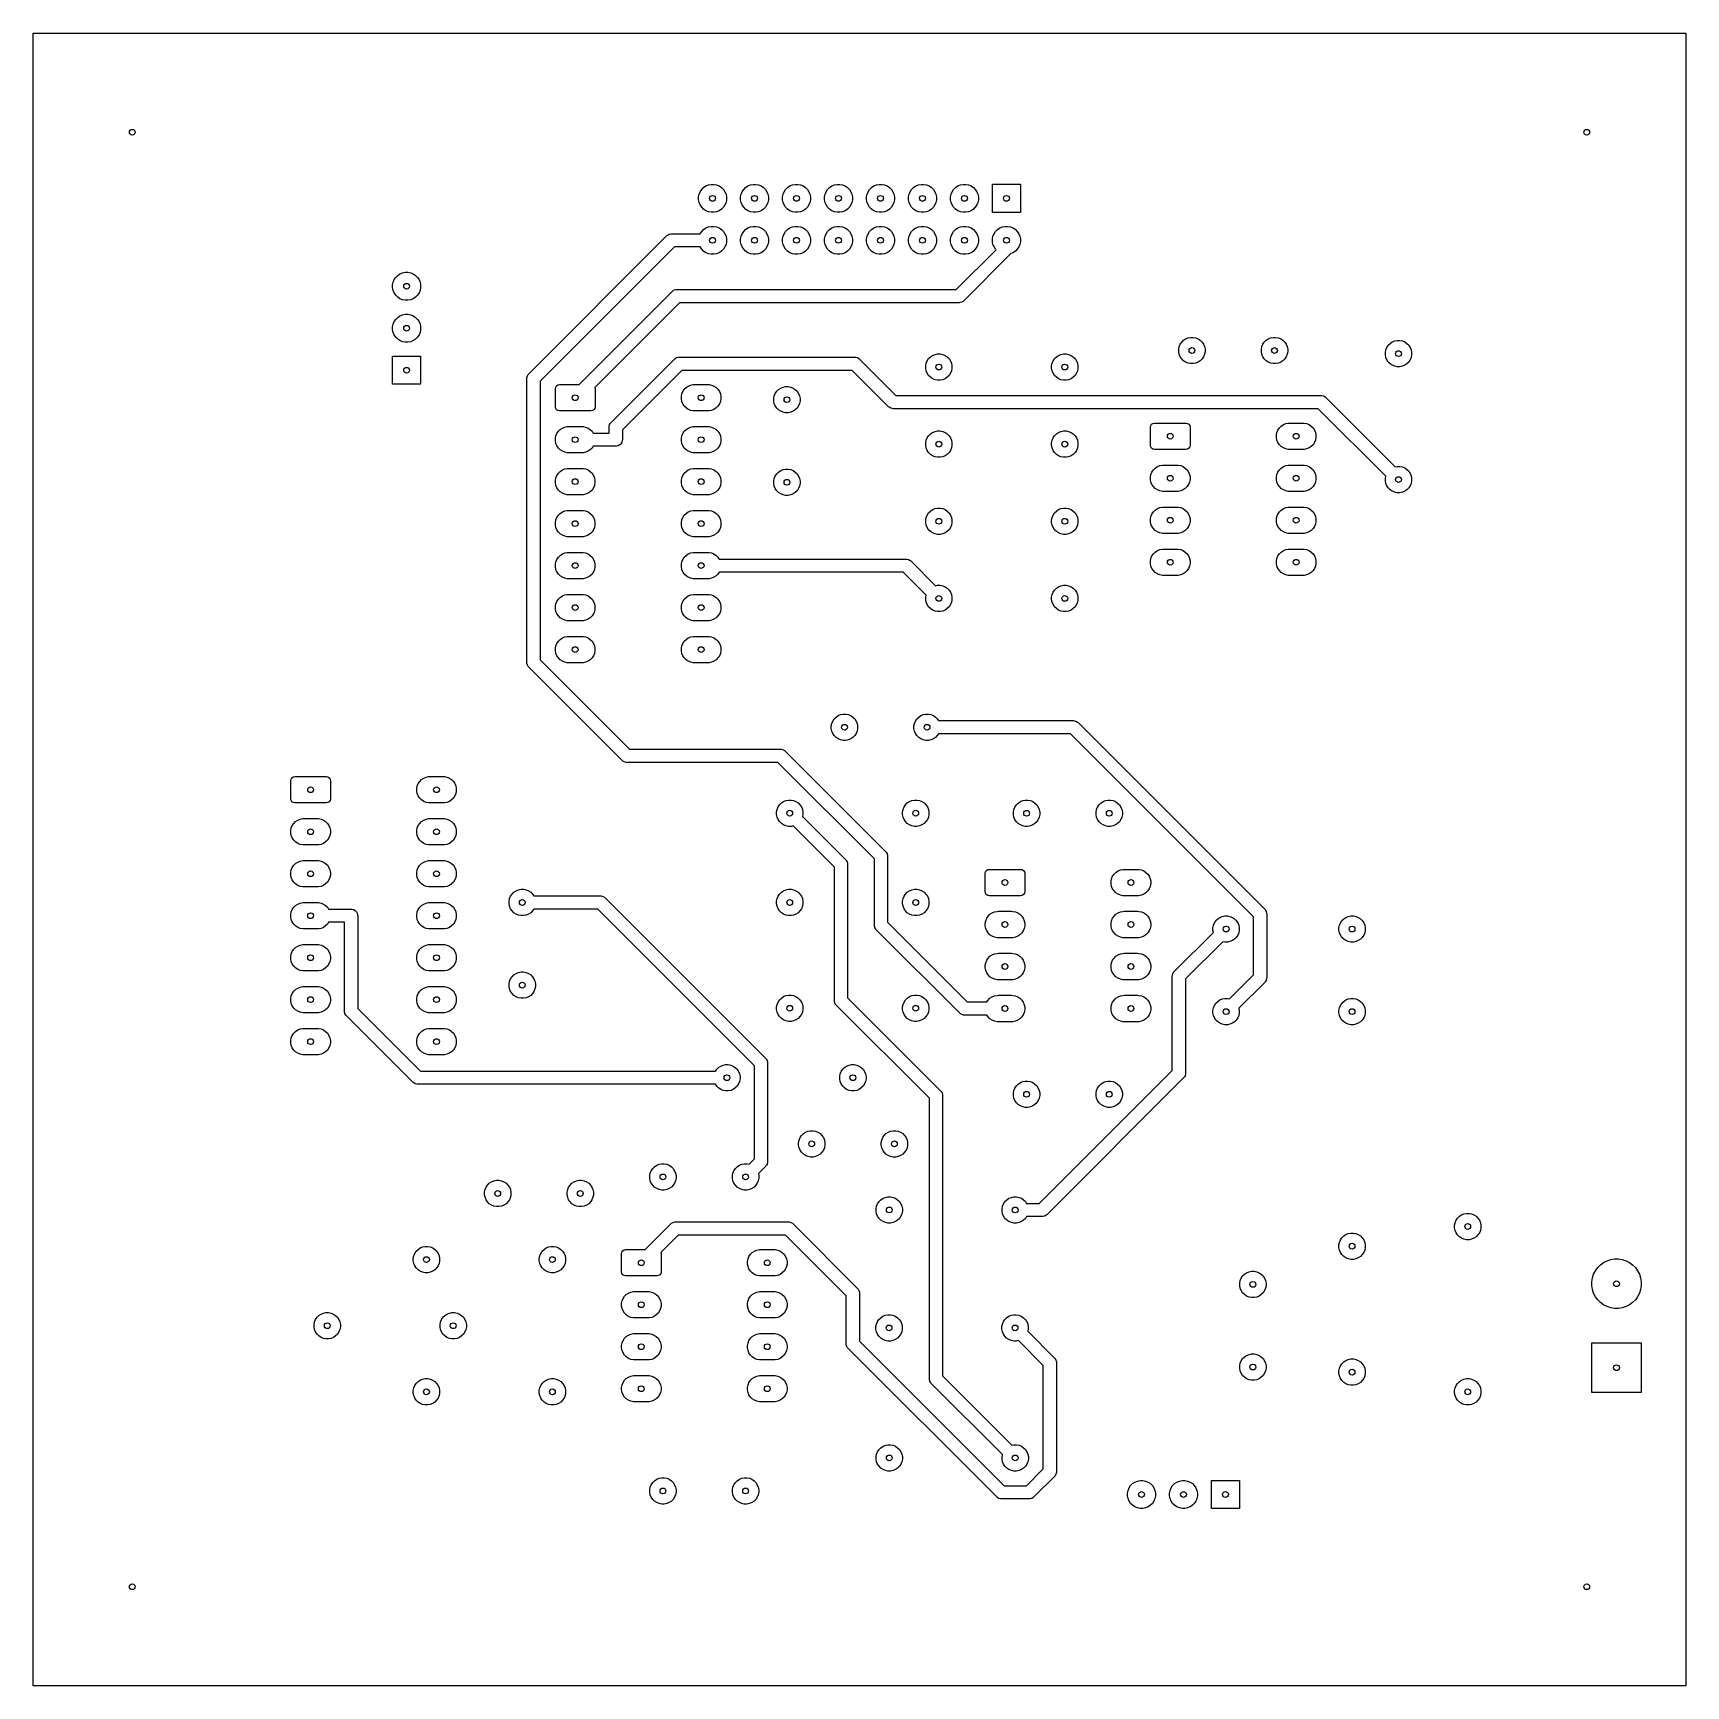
# Model space of a CAD drawing. Header units: millimetres. Extents: x 20 to 120, y -120 to -20.
import ezdxf

# ---------------------------------------------------------------- set-up
doc = ezdxf.new("R2010")
doc.units = ezdxf.units.MM
doc.layers.add('Edge.Cuts', color=254, linetype='CONTINUOUS', true_color=0xd0d2cd)
doc.layers.add('F.Cu', color=13, linetype='CONTINUOUS', true_color=0xc83434)

msp = doc.modelspace()

# ---------------------------------------------------------------- linework, layer by layer
at = {"layer": 'Edge.Cuts', "linetype": 'CONTINUOUS'}
for p, q in [((20, -20), (120, -20)), ((20, -120), (20, -20)), ((120, -20), (120, -120)), ((120, -120), (20, -120))]:
    msp.add_line(p, q, dxfattribs=at)
at = {"layer": 'F.Cu', "linetype": 'CONTINUOUS'}
for p, q in [((60.264093, -29.916685), (60.296601, -29.753258)), ((60.264093, -30.083315), (60.264093, -29.916685)), ((60.296601, -29.753258), (60.360367, -29.599313)), ((60.360367, -29.599313), (60.452941, -29.460766)), ((60.452941, -29.460766), (60.570766, -29.342941)), ((60.570766, -29.342941), (60.709313, -29.250367)), ((60.709313, -29.250367), (60.863258, -29.186601)), ((60.863258, -29.186601), (61.026685, -29.154093)), ((61.026685, -29.154093), (61.193315, -29.154093)), ((61.193315, -29.154093), (61.356742, -29.186601)), ((61.356742, -29.186601), (61.510687, -29.250367)), ((61.510687, -29.250367), (61.649234, -29.342941)), ((61.649234, -29.342941), (61.767059, -29.460766)), ((61.767059, -29.460766), (61.859633, -29.599313)), ((61.859633, -29.599313), (61.923399, -29.753258)), ((61.923399, -29.753258), (61.955907, -29.916685)), ((61.955907, -29.916685), (61.955907, -30.083315)), ((62.804093, -29.916685), (62.836601, -29.753258)), ((62.804093, -30.083315), (62.804093, -29.916685)), ((62.836601, -29.753258), (62.900367, -29.599313)), ((62.900367, -29.599313), (62.992941, -29.460766)), ((62.992941, -29.460766), (63.110766, -29.342941)), ((63.110766, -29.342941), (63.249313, -29.250367)), ((63.249313, -29.250367), (63.403258, -29.186601)), ((63.403258, -29.186601), (63.566685, -29.154093)), ((63.566685, -29.154093), (63.733315, -29.154093)), ((63.733315, -29.154093), (63.896742, -29.186601)), ((63.896742, -29.186601), (64.050687, -29.250367)), ((64.050687, -29.250367), (64.189234, -29.342941)), ((64.189234, -29.342941), (64.307059, -29.460766)), ((64.307059, -29.460766), (64.399633, -29.599313)), ((64.399633, -29.599313), (64.463399, -29.753258)), ((64.463399, -29.753258), (64.495907, -29.916685)), ((64.495907, -29.916685), (64.495907, -30.083315)), ((65.344093, -29.916685), (65.376601, -29.753258)), ((65.344093, -30.083315), (65.344093, -29.916685)), ((65.376601, -29.753258), (65.440367, -29.599313)), ((65.440367, -29.599313), (65.532941, -29.460766)), ((65.532941, -29.460766), (65.650766, -29.342941)), ((65.650766, -29.342941), (65.789313, -29.250367)), ((65.789313, -29.250367), (65.943258, -29.186601)), ((65.943258, -29.186601), (66.106685, -29.154093)), ((66.106685, -29.154093), (66.273315, -29.154093)), ((66.273315, -29.154093), (66.436742, -29.186601)), ((66.436742, -29.186601), (66.590687, -29.250367)), ((66.590687, -29.250367), (66.729234, -29.342941)), ((66.729234, -29.342941), (66.847059, -29.460766)), ((66.847059, -29.460766), (66.939633, -29.599313)), ((66.939633, -29.599313), (67.003399, -29.753258)), ((67.003399, -29.753258), (67.035907, -29.916685)), ((67.035907, -29.916685), (67.035907, -30.083315)), ((67.884093, -29.916685), (67.916601, -29.753258)), ((67.884093, -30.083315), (67.884093, -29.916685)), ((67.916601, -29.753258), (67.980367, -29.599313)), ((67.980367, -29.599313), (68.072941, -29.460766)), ((68.072941, -29.460766), (68.190766, -29.342941)), ((68.190766, -29.342941), (68.329313, -29.250367)), ((68.329313, -29.250367), (68.483258, -29.186601)), ((68.483258, -29.186601), (68.646685, -29.154093)), ((68.646685, -29.154093), (68.813315, -29.154093)), ((68.813315, -29.154093), (68.976742, -29.186601)), ((68.976742, -29.186601), (69.130687, -29.250367)), ((69.130687, -29.250367), (69.269234, -29.342941)), ((69.269234, -29.342941), (69.387059, -29.460766)), ((69.387059, -29.460766), (69.479633, -29.599313)), ((69.479633, -29.599313), (69.543399, -29.753258)), ((69.543399, -29.753258), (69.575907, -29.916685)), ((69.575907, -29.916685), (69.575907, -30.083315)), ((70.424093, -29.916685), (70.456601, -29.753258)), ((70.424093, -30.083315), (70.424093, -29.916685)), ((70.456601, -29.753258), (70.520367, -29.599313)), ((70.520367, -29.599313), (70.612941, -29.460766)), ((70.612941, -29.460766), (70.730766, -29.342941)), ((70.730766, -29.342941), (70.869313, -29.250367)), ((70.869313, -29.250367), (71.023258, -29.186601)), ((71.023258, -29.186601), (71.186685, -29.154093)), ((71.186685, -29.154093), (71.353315, -29.154093)), ((71.353315, -29.154093), (71.516742, -29.186601)), ((71.516742, -29.186601), (71.670687, -29.250367)), ((71.670687, -29.250367), (71.809234, -29.342941)), ((71.809234, -29.342941), (71.927059, -29.460766)), ((71.927059, -29.460766), (72.019633, -29.599313)), ((72.019633, -29.599313), (72.083399, -29.753258)), ((72.083399, -29.753258), (72.115907, -29.916685)), ((72.115907, -29.916685), (72.115907, -30.083315)), ((72.964093, -29.916685), (72.996601, -29.753258)), ((72.964093, -30.083315), (72.964093, -29.916685)), ((72.996601, -29.753258), (73.060367, -29.599313)), ((73.060367, -29.599313), (73.152941, -29.460766)), ((73.152941, -29.460766), (73.270766, -29.342941)), ((73.270766, -29.342941), (73.409313, -29.250367)), ((73.409313, -29.250367), (73.563258, -29.186601)), ((73.563258, -29.186601), (73.726685, -29.154093)), ((73.726685, -29.154093), (73.893315, -29.154093)), ((73.893315, -29.154093), (74.056742, -29.186601)), ((74.056742, -29.186601), (74.210687, -29.250367)), ((74.210687, -29.250367), (74.349234, -29.342941)), ((74.349234, -29.342941), (74.467059, -29.460766)), ((74.467059, -29.460766), (74.559633, -29.599313)), ((74.559633, -29.599313), (74.623399, -29.753258)), ((74.623399, -29.753258), (74.655907, -29.916685)), ((74.655907, -29.916685), (74.655907, -30.083315)), ((75.504093, -29.916685), (75.536601, -29.753258)), ((75.504093, -30.083315), (75.504093, -29.916685)), ((75.536601, -29.753258), (75.600367, -29.599313)), ((75.600367, -29.599313), (75.692941, -29.460766)), ((75.692941, -29.460766), (75.810766, -29.342941)), ((75.810766, -29.342941), (75.949313, -29.250367)), ((75.949313, -29.250367), (76.103258, -29.186601)), ((76.103258, -29.186601), (76.266685, -29.154093)), ((76.266685, -29.154093), (76.433315, -29.154093)), ((76.433315, -29.154093), (76.596742, -29.186601)), ((76.596742, -29.186601), (76.750687, -29.250367)), ((76.750687, -29.250367), (76.889234, -29.342941)), ((76.889234, -29.342941), (77.007059, -29.460766)), ((77.007059, -29.460766), (77.099633, -29.599313)), ((77.099633, -29.599313), (77.163399, -29.753258)), ((77.163399, -29.753258), (77.195907, -29.916685)), ((77.195907, -29.916685), (77.195907, -30.083315)), ((78.04, -30.85), (78.04, -29.15)), ((78.04, -29.15), (79.74, -29.15)), ((79.74, -29.15), (79.74, -30.85)), ((60.296601, -30.246742), (60.264093, -30.083315)), ((60.360367, -30.400687), (60.296601, -30.246742)), ((60.452941, -30.539234), (60.360367, -30.400687)), ((60.570766, -30.657059), (60.452941, -30.539234)), ((60.709313, -30.749633), (60.570766, -30.657059)), ((60.863258, -30.813399), (60.709313, -30.749633)), ((61.026685, -30.845907), (60.863258, -30.813399)), ((61.193315, -30.845907), (61.026685, -30.845907)), ((61.356742, -30.813399), (61.193315, -30.845907)), ((61.510687, -30.749633), (61.356742, -30.813399)), ((61.649234, -30.657059), (61.510687, -30.749633)), ((61.767059, -30.539234), (61.649234, -30.657059)), ((61.859633, -30.400687), (61.767059, -30.539234)), ((61.923399, -30.246742), (61.859633, -30.400687)), ((61.955907, -30.083315), (61.923399, -30.246742)), ((62.836601, -30.246742), (62.804093, -30.083315)), ((62.900367, -30.400687), (62.836601, -30.246742)), ((62.992941, -30.539234), (62.900367, -30.400687)), ((63.110766, -30.657059), (62.992941, -30.539234)), ((63.249313, -30.749633), (63.110766, -30.657059)), ((63.403258, -30.813399), (63.249313, -30.749633)), ((63.566685, -30.845907), (63.403258, -30.813399)), ((63.733315, -30.845907), (63.566685, -30.845907)), ((63.896742, -30.813399), (63.733315, -30.845907)), ((64.050687, -30.749633), (63.896742, -30.813399)), ((64.189234, -30.657059), (64.050687, -30.749633)), ((64.307059, -30.539234), (64.189234, -30.657059)), ((64.399633, -30.400687), (64.307059, -30.539234)), ((64.463399, -30.246742), (64.399633, -30.400687)), ((64.495907, -30.083315), (64.463399, -30.246742)), ((65.376601, -30.246742), (65.344093, -30.083315)), ((65.440367, -30.400687), (65.376601, -30.246742)), ((65.532941, -30.539234), (65.440367, -30.400687)), ((65.650766, -30.657059), (65.532941, -30.539234)), ((65.789313, -30.749633), (65.650766, -30.657059)), ((65.943258, -30.813399), (65.789313, -30.749633)), ((66.106685, -30.845907), (65.943258, -30.813399)), ((66.273315, -30.845907), (66.106685, -30.845907)), ((66.436742, -30.813399), (66.273315, -30.845907)), ((66.590687, -30.749633), (66.436742, -30.813399)), ((66.729234, -30.657059), (66.590687, -30.749633)), ((66.847059, -30.539234), (66.729234, -30.657059)), ((66.939633, -30.400687), (66.847059, -30.539234)), ((67.003399, -30.246742), (66.939633, -30.400687)), ((67.035907, -30.083315), (67.003399, -30.246742)), ((67.916601, -30.246742), (67.884093, -30.083315)), ((67.980367, -30.400687), (67.916601, -30.246742)), ((68.072941, -30.539234), (67.980367, -30.400687)), ((68.190766, -30.657059), (68.072941, -30.539234)), ((68.329313, -30.749633), (68.190766, -30.657059)), ((68.483258, -30.813399), (68.329313, -30.749633)), ((68.646685, -30.845907), (68.483258, -30.813399)), ((68.813315, -30.845907), (68.646685, -30.845907)), ((68.976742, -30.813399), (68.813315, -30.845907)), ((69.130687, -30.749633), (68.976742, -30.813399)), ((69.269234, -30.657059), (69.130687, -30.749633)), ((69.387059, -30.539234), (69.269234, -30.657059)), ((69.479633, -30.400687), (69.387059, -30.539234)), ((69.543399, -30.246742), (69.479633, -30.400687)), ((69.575907, -30.083315), (69.543399, -30.246742)), ((70.456601, -30.246742), (70.424093, -30.083315)), ((70.520367, -30.400687), (70.456601, -30.246742)), ((70.612941, -30.539234), (70.520367, -30.400687)), ((70.730766, -30.657059), (70.612941, -30.539234)), ((70.869313, -30.749633), (70.730766, -30.657059)), ((71.023258, -30.813399), (70.869313, -30.749633)), ((71.186685, -30.845907), (71.023258, -30.813399)), ((71.353315, -30.845907), (71.186685, -30.845907)), ((71.516742, -30.813399), (71.353315, -30.845907)), ((71.670687, -30.749633), (71.516742, -30.813399)), ((71.809234, -30.657059), (71.670687, -30.749633)), ((71.927059, -30.539234), (71.809234, -30.657059)), ((72.019633, -30.400687), (71.927059, -30.539234)), ((72.083399, -30.246742), (72.019633, -30.400687)), ((72.115907, -30.083315), (72.083399, -30.246742)), ((72.996601, -30.246742), (72.964093, -30.083315)), ((73.060367, -30.400687), (72.996601, -30.246742)), ((73.152941, -30.539234), (73.060367, -30.400687)), ((73.270766, -30.657059), (73.152941, -30.539234)), ((73.409313, -30.749633), (73.270766, -30.657059)), ((73.563258, -30.813399), (73.409313, -30.749633)), ((73.726685, -30.845907), (73.563258, -30.813399)), ((73.893315, -30.845907), (73.726685, -30.845907)), ((74.056742, -30.813399), (73.893315, -30.845907)), ((74.210687, -30.749633), (74.056742, -30.813399)), ((74.349234, -30.657059), (74.210687, -30.749633)), ((74.467059, -30.539234), (74.349234, -30.657059)), ((74.559633, -30.400687), (74.467059, -30.539234)), ((74.623399, -30.246742), (74.559633, -30.400687)), ((74.655907, -30.083315), (74.623399, -30.246742)), ((75.536601, -30.246742), (75.504093, -30.083315)), ((75.600367, -30.400687), (75.536601, -30.246742)), ((75.692941, -30.539234), (75.600367, -30.400687)), ((75.810766, -30.657059), (75.692941, -30.539234)), ((75.949313, -30.749633), (75.810766, -30.657059)), ((76.103258, -30.813399), (75.949313, -30.749633)), ((76.266685, -30.845907), (76.103258, -30.813399)), ((76.433315, -30.845907), (76.266685, -30.845907)), ((76.596742, -30.813399), (76.433315, -30.845907)), ((76.750687, -30.749633), (76.596742, -30.813399)), ((76.889234, -30.657059), (76.750687, -30.749633)), ((77.007059, -30.539234), (76.889234, -30.657059)), ((77.099633, -30.400687), (77.007059, -30.539234)), ((77.163399, -30.246742), (77.099633, -30.400687)), ((77.195907, -30.083315), (77.163399, -30.246742)), ((79.74, -30.85), (78.04, -30.85)), ((60.452941, -32.000766), (60.570766, -31.882941)), ((60.570766, -31.882941), (60.709313, -31.790367)), ((60.709313, -31.790367), (60.863258, -31.726601)), ((60.863258, -31.726601), (61.026685, -31.694093)), ((61.026685, -31.694093), (61.193315, -31.694093)), ((61.193315, -31.694093), (61.356742, -31.726601)), ((61.356742, -31.726601), (61.510687, -31.790367)), ((61.510687, -31.790367), (61.649234, -31.882941)), ((61.649234, -31.882941), (61.767059, -32.000766)), ((62.992941, -32.000766), (63.110766, -31.882941)), ((63.110766, -31.882941), (63.249313, -31.790367)), ((63.249313, -31.790367), (63.403258, -31.726601)), ((63.403258, -31.726601), (63.566685, -31.694093)), ((63.566685, -31.694093), (63.733315, -31.694093)), ((63.733315, -31.694093), (63.896742, -31.726601)), ((63.896742, -31.726601), (64.050687, -31.790367)), ((64.050687, -31.790367), (64.189234, -31.882941)), ((64.189234, -31.882941), (64.307059, -32.000766)), ((65.532941, -32.000766), (65.650766, -31.882941)), ((65.650766, -31.882941), (65.789313, -31.790367)), ((65.789313, -31.790367), (65.943258, -31.726601)), ((65.943258, -31.726601), (66.106685, -31.694093)), ((66.106685, -31.694093), (66.273315, -31.694093)), ((66.273315, -31.694093), (66.436742, -31.726601)), ((66.436742, -31.726601), (66.590687, -31.790367)), ((66.590687, -31.790367), (66.729234, -31.882941)), ((66.729234, -31.882941), (66.847059, -32.000766)), ((68.072941, -32.000766), (68.190766, -31.882941)), ((68.190766, -31.882941), (68.329313, -31.790367)), ((68.329313, -31.790367), (68.483258, -31.726601)), ((68.483258, -31.726601), (68.646685, -31.694093)), ((68.646685, -31.694093), (68.813315, -31.694093)), ((68.813315, -31.694093), (68.976742, -31.726601)), ((68.976742, -31.726601), (69.130687, -31.790367)), ((69.130687, -31.790367), (69.269234, -31.882941)), ((69.269234, -31.882941), (69.387059, -32.000766)), ((70.612941, -32.000766), (70.730766, -31.882941)), ((70.730766, -31.882941), (70.869313, -31.790367)), ((70.869313, -31.790367), (71.023258, -31.726601)), ((71.023258, -31.726601), (71.186685, -31.694093)), ((71.186685, -31.694093), (71.353315, -31.694093)), ((71.353315, -31.694093), (71.516742, -31.726601)), ((71.516742, -31.726601), (71.670687, -31.790367)), ((71.670687, -31.790367), (71.809234, -31.882941)), ((71.809234, -31.882941), (71.927059, -32.000766)), ((73.152941, -32.000766), (73.270766, -31.882941)), ((73.270766, -31.882941), (73.409313, -31.790367)), ((73.409313, -31.790367), (73.563258, -31.726601)), ((73.563258, -31.726601), (73.726685, -31.694093)), ((73.726685, -31.694093), (73.893315, -31.694093)), ((73.893315, -31.694093), (74.056742, -31.726601)), ((74.056742, -31.726601), (74.210687, -31.790367)), ((74.210687, -31.790367), (74.349234, -31.882941)), ((74.349234, -31.882941), (74.467059, -32.000766)), ((75.692941, -32.000766), (75.810766, -31.882941)), ((75.810766, -31.882941), (75.949313, -31.790367)), ((75.949313, -31.790367), (76.103258, -31.726601)), ((76.103258, -31.726601), (76.266685, -31.694093)), ((76.266685, -31.694093), (76.433315, -31.694093)), ((76.433315, -31.694093), (76.596742, -31.726601)), ((76.596742, -31.726601), (76.750687, -31.790367)), ((76.750687, -31.790367), (76.889234, -31.882941)), ((76.889234, -31.882941), (77.007059, -32.000766)), ((78.232941, -32.000766), (78.350766, -31.882941)), ((78.350766, -31.882941), (78.489313, -31.790367)), ((78.489313, -31.790367), (78.643258, -31.726601)), ((78.643258, -31.726601), (78.806685, -31.694093)), ((78.806685, -31.694093), (78.973315, -31.694093)), ((78.973315, -31.694093), (79.136742, -31.726601)), ((79.136742, -31.726601), (79.290687, -31.790367)), ((79.290687, -31.790367), (79.429234, -31.882941)), ((79.429234, -31.882941), (79.547059, -32.000766)), ((49.992657, -40.616957), (58.352458, -32.257157)), ((58.800985, -32.94), (50.6755, -41.065485)), ((58.352458, -32.257157), (58.391795, -32.222659)), ((58.391795, -32.222659), (58.482227, -32.170448)), ((58.482227, -32.170448), (58.58309, -32.143422)), ((58.58309, -32.143422), (58.6353, -32.14)), ((58.6353, -32.14), (60.360082, -32.14)), ((60.360082, -32.94), (58.800985, -32.94)), ((60.360082, -32.14), (60.360367, -32.139313)), ((60.360367, -32.940687), (60.360082, -32.94)), ((60.360367, -32.139313), (60.452941, -32.000766)), ((60.452941, -33.079234), (60.360367, -32.940687)), ((61.767059, -32.000766), (61.859633, -32.139313)), ((61.859633, -32.940687), (61.767059, -33.079234)), ((61.859633, -32.139313), (61.923399, -32.293258)), ((61.923399, -32.786742), (61.859633, -32.940687)), ((61.923399, -32.293258), (61.955907, -32.456685)), ((61.955907, -32.623315), (61.923399, -32.786742)), ((61.955907, -32.456685), (61.955907, -32.623315)), ((62.804093, -32.456685), (62.836601, -32.293258)), ((62.804093, -32.623315), (62.804093, -32.456685)), ((62.836601, -32.786742), (62.804093, -32.623315)), ((62.836601, -32.293258), (62.900367, -32.139313)), ((62.900367, -32.940687), (62.836601, -32.786742)), ((62.900367, -32.139313), (62.992941, -32.000766)), ((62.992941, -33.079234), (62.900367, -32.940687)), ((64.307059, -32.000766), (64.399633, -32.139313)), ((64.399633, -32.940687), (64.307059, -33.079234)), ((64.399633, -32.139313), (64.463399, -32.293258)), ((64.463399, -32.786742), (64.399633, -32.940687)), ((64.463399, -32.293258), (64.495907, -32.456685)), ((64.495907, -32.623315), (64.463399, -32.786742)), ((64.495907, -32.456685), (64.495907, -32.623315)), ((65.344093, -32.456685), (65.376601, -32.293258)), ((65.344093, -32.623315), (65.344093, -32.456685)), ((65.376601, -32.786742), (65.344093, -32.623315)), ((65.376601, -32.293258), (65.440367, -32.139313)), ((65.440367, -32.940687), (65.376601, -32.786742)), ((65.440367, -32.139313), (65.532941, -32.000766)), ((65.532941, -33.079234), (65.440367, -32.940687)), ((66.847059, -32.000766), (66.939633, -32.139313)), ((66.939633, -32.940687), (66.847059, -33.079234)), ((66.939633, -32.139313), (67.003399, -32.293258)), ((67.003399, -32.786742), (66.939633, -32.940687)), ((67.003399, -32.293258), (67.035907, -32.456685)), ((67.035907, -32.623315), (67.003399, -32.786742)), ((67.035907, -32.456685), (67.035907, -32.623315)), ((67.884093, -32.456685), (67.916601, -32.293258)), ((67.884093, -32.623315), (67.884093, -32.456685)), ((67.916601, -32.786742), (67.884093, -32.623315)), ((67.916601, -32.293258), (67.980367, -32.139313)), ((67.980367, -32.940687), (67.916601, -32.786742)), ((67.980367, -32.139313), (68.072941, -32.000766)), ((68.072941, -33.079234), (67.980367, -32.940687)), ((69.387059, -32.000766), (69.479633, -32.139313)), ((69.479633, -32.940687), (69.387059, -33.079234)), ((69.479633, -32.139313), (69.543399, -32.293258)), ((69.543399, -32.786742), (69.479633, -32.940687)), ((69.543399, -32.293258), (69.575907, -32.456685)), ((69.575907, -32.623315), (69.543399, -32.786742)), ((69.575907, -32.456685), (69.575907, -32.623315)), ((70.424093, -32.456685), (70.456601, -32.293258)), ((70.424093, -32.623315), (70.424093, -32.456685)), ((70.456601, -32.786742), (70.424093, -32.623315)), ((70.456601, -32.293258), (70.520367, -32.139313)), ((70.520367, -32.940687), (70.456601, -32.786742)), ((70.520367, -32.139313), (70.612941, -32.000766)), ((70.612941, -33.079234), (70.520367, -32.940687)), ((71.927059, -32.000766), (72.019633, -32.139313)), ((72.019633, -32.940687), (71.927059, -33.079234)), ((72.019633, -32.139313), (72.083399, -32.293258)), ((72.083399, -32.786742), (72.019633, -32.940687)), ((72.083399, -32.293258), (72.115907, -32.456685)), ((72.115907, -32.623315), (72.083399, -32.786742)), ((72.115907, -32.456685), (72.115907, -32.623315)), ((72.964093, -32.456685), (72.996601, -32.293258)), ((72.964093, -32.623315), (72.964093, -32.456685)), ((72.996601, -32.786742), (72.964093, -32.623315)), ((72.996601, -32.293258), (73.060367, -32.139313)), ((73.060367, -32.940687), (72.996601, -32.786742)), ((73.060367, -32.139313), (73.152941, -32.000766)), ((73.152941, -33.079234), (73.060367, -32.940687)), ((74.467059, -32.000766), (74.559633, -32.139313)), ((74.559633, -32.940687), (74.467059, -33.079234)), ((74.559633, -32.139313), (74.623399, -32.293258)), ((74.623399, -32.786742), (74.559633, -32.940687)), ((74.623399, -32.293258), (74.655907, -32.456685)), ((74.655907, -32.623315), (74.623399, -32.786742)), ((74.655907, -32.456685), (74.655907, -32.623315)), ((75.504093, -32.456685), (75.536601, -32.293258)), ((75.504093, -32.623315), (75.504093, -32.456685)), ((75.536601, -32.786742), (75.504093, -32.623315)), ((75.536601, -32.293258), (75.600367, -32.139313)), ((75.600367, -32.940687), (75.536601, -32.786742)), ((75.600367, -32.139313), (75.692941, -32.000766)), ((75.692941, -33.079234), (75.600367, -32.940687)), ((77.007059, -32.000766), (77.099633, -32.139313)), ((77.099633, -32.940687), (77.007059, -33.079234)), ((77.099633, -32.139313), (77.163399, -32.293258)), ((77.163399, -32.786742), (77.099633, -32.940687)), ((77.163399, -32.293258), (77.195907, -32.456685)), ((77.195907, -32.623315), (77.163399, -32.786742)), ((77.195907, -32.456685), (77.195907, -32.623315)), ((78.044093, -32.456685), (78.076601, -32.293258)), ((78.044093, -32.623315), (78.044093, -32.456685)), ((78.076601, -32.786742), (78.044093, -32.623315)), ((78.076601, -32.293258), (78.140367, -32.139313)), ((78.140367, -32.940687), (78.076601, -32.786742)), ((78.140367, -32.139313), (78.232941, -32.000766)), ((78.232941, -33.079234), (78.140367, -32.940687)), ((79.547059, -32.000766), (79.639633, -32.139313)), ((79.639633, -32.940687), (79.547059, -33.079234)), ((79.639633, -32.139313), (79.703399, -32.293258)), ((79.703399, -32.786742), (79.639633, -32.940687)), ((79.703399, -32.293258), (79.735907, -32.456685)), ((79.735907, -32.623315), (79.703399, -32.786742)), ((79.735907, -32.456685), (79.735907, -32.623315)), ((60.570766, -33.197059), (60.452941, -33.079234)), ((60.709313, -33.289633), (60.570766, -33.197059)), ((60.863258, -33.353399), (60.709313, -33.289633)), ((61.026685, -33.385907), (60.863258, -33.353399)), ((61.193315, -33.385907), (61.026685, -33.385907)), ((61.356742, -33.353399), (61.193315, -33.385907)), ((61.510687, -33.289633), (61.356742, -33.353399)), ((61.649234, -33.197059), (61.510687, -33.289633)), ((61.767059, -33.079234), (61.649234, -33.197059)), ((63.110766, -33.197059), (62.992941, -33.079234)), ((63.249313, -33.289633), (63.110766, -33.197059)), ((63.403258, -33.353399), (63.249313, -33.289633)), ((63.566685, -33.385907), (63.403258, -33.353399)), ((63.733315, -33.385907), (63.566685, -33.385907)), ((63.896742, -33.353399), (63.733315, -33.385907)), ((64.050687, -33.289633), (63.896742, -33.353399)), ((64.189234, -33.197059), (64.050687, -33.289633)), ((64.307059, -33.079234), (64.189234, -33.197059)), ((65.650766, -33.197059), (65.532941, -33.079234)), ((65.789313, -33.289633), (65.650766, -33.197059)), ((65.943258, -33.353399), (65.789313, -33.289633)), ((66.106685, -33.385907), (65.943258, -33.353399)), ((66.273315, -33.385907), (66.106685, -33.385907)), ((66.436742, -33.353399), (66.273315, -33.385907)), ((66.590687, -33.289633), (66.436742, -33.353399)), ((66.729234, -33.197059), (66.590687, -33.289633)), ((66.847059, -33.079234), (66.729234, -33.197059)), ((68.190766, -33.197059), (68.072941, -33.079234)), ((68.329313, -33.289633), (68.190766, -33.197059)), ((68.483258, -33.353399), (68.329313, -33.289633)), ((68.646685, -33.385907), (68.483258, -33.353399)), ((68.813315, -33.385907), (68.646685, -33.385907)), ((68.976742, -33.353399), (68.813315, -33.385907)), ((69.130687, -33.289633), (68.976742, -33.353399)), ((69.269234, -33.197059), (69.130687, -33.289633)), ((69.387059, -33.079234), (69.269234, -33.197059)), ((70.730766, -33.197059), (70.612941, -33.079234)), ((70.869313, -33.289633), (70.730766, -33.197059)), ((71.023258, -33.353399), (70.869313, -33.289633)), ((71.186685, -33.385907), (71.023258, -33.353399)), ((71.353315, -33.385907), (71.186685, -33.385907)), ((71.516742, -33.353399), (71.353315, -33.385907)), ((71.670687, -33.289633), (71.516742, -33.353399)), ((71.809234, -33.197059), (71.670687, -33.289633)), ((71.927059, -33.079234), (71.809234, -33.197059)), ((73.270766, -33.197059), (73.152941, -33.079234)), ((73.409313, -33.289633), (73.270766, -33.197059)), ((73.563258, -33.353399), (73.409313, -33.289633)), ((73.726685, -33.385907), (73.563258, -33.353399)), ((73.893315, -33.385907), (73.726685, -33.385907)), ((74.056742, -33.353399), (73.893315, -33.385907)), ((74.210687, -33.289633), (74.056742, -33.353399)), ((74.349234, -33.197059), (74.210687, -33.289633)), ((74.467059, -33.079234), (74.349234, -33.197059)), ((75.810766, -33.197059), (75.692941, -33.079234)), ((75.949313, -33.289633), (75.810766, -33.197059)), ((75.856614, -35.5145), (78.26241, -33.108703)), ((76.103258, -33.353399), (75.949313, -33.289633)), ((76.266685, -33.385907), (76.103258, -33.353399)), ((76.433315, -33.385907), (76.266685, -33.385907)), ((79.157816, -33.344669), (76.305143, -36.197343)), ((76.596742, -33.353399), (76.433315, -33.385907)), ((76.750687, -33.289633), (76.596742, -33.353399)), ((76.889234, -33.197059), (76.750687, -33.289633)), ((77.007059, -33.079234), (76.889234, -33.197059)), ((78.26241, -33.108703), (78.232941, -33.079234)), ((79.290687, -33.289633), (79.157816, -33.344669)), ((79.429234, -33.197059), (79.290687, -33.289633)), ((79.547059, -33.079234), (79.429234, -33.197059)), ((41.786601, -35.073258), (41.850367, -34.919313)), ((41.850367, -34.919313), (41.942941, -34.780766)), ((41.942941, -34.780766), (42.060766, -34.662941)), ((42.060766, -34.662941), (42.199313, -34.570367)), ((42.199313, -34.570367), (42.353258, -34.506601)), ((42.353258, -34.506601), (42.516685, -34.474093)), ((42.516685, -34.474093), (42.683315, -34.474093)), ((42.683315, -34.474093), (42.846742, -34.506601)), ((42.846742, -34.506601), (43.000687, -34.570367)), ((43.000687, -34.570367), (43.139234, -34.662941)), ((43.139234, -34.662941), (43.257059, -34.780766)), ((43.257059, -34.780766), (43.349633, -34.919313)), ((43.349633, -34.919313), (43.413399, -35.073258)), ((41.754093, -35.236685), (41.786601, -35.073258)), ((41.754093, -35.403315), (41.754093, -35.236685)), ((41.786601, -35.566742), (41.754093, -35.403315)), ((41.850367, -35.720687), (41.786601, -35.566742)), ((41.942941, -35.859234), (41.850367, -35.720687)), ((42.060766, -35.977059), (41.942941, -35.859234)), ((42.199313, -36.069633), (42.060766, -35.977059)), ((43.139234, -35.977059), (43.000687, -36.069633)), ((43.257059, -35.859234), (43.139234, -35.977059)), ((43.349633, -35.720687), (43.257059, -35.859234)), ((43.413399, -35.566742), (43.349633, -35.720687)), ((43.413399, -35.073258), (43.445907, -35.236685)), ((43.445907, -35.403315), (43.413399, -35.566742)), ((43.445907, -35.236685), (43.445907, -35.403315)), ((53.034314, -41.26), (58.662657, -35.631658)), ((58.662657, -35.631658), (58.701995, -35.597159)), ((58.701995, -35.597159), (58.754679, -35.566742)), ((58.754679, -35.566742), (58.792427, -35.544948)), ((58.792427, -35.544948), (58.89329, -35.517922)), ((58.89329, -35.517922), (58.9455, -35.5145)), ((58.9455, -35.5145), (75.856614, -35.5145)), ((42.353258, -36.133399), (42.199313, -36.069633)), ((42.516685, -36.165907), (42.353258, -36.133399)), ((42.683315, -36.165907), (42.516685, -36.165907)), ((42.846742, -36.133399), (42.683315, -36.165907)), ((43.000687, -36.069633), (42.846742, -36.133399)), ((59.111185, -36.3145), (53.986011, -41.439674)), ((76.0223, -36.3145), (59.111185, -36.3145)), ((76.07451, -36.311078), (76.0223, -36.3145)), ((76.175374, -36.284052), (76.07451, -36.311078)), ((76.265805, -36.231841), (76.175374, -36.284052)), ((76.305143, -36.197343), (76.265805, -36.231841)), ((41.754093, -37.776685), (41.786601, -37.613258)), ((41.754093, -37.943315), (41.754093, -37.776685)), ((41.786601, -38.106742), (41.754093, -37.943315)), ((41.786601, -37.613258), (41.850367, -37.459313)), ((41.850367, -37.459313), (41.942941, -37.320766)), ((41.942941, -37.320766), (42.060766, -37.202941)), ((42.060766, -37.202941), (42.199313, -37.110367)), ((42.199313, -37.110367), (42.353258, -37.046601)), ((42.353258, -37.046601), (42.516685, -37.014093)), ((42.516685, -37.014093), (42.683315, -37.014093)), ((42.683315, -37.014093), (42.846742, -37.046601)), ((42.846742, -37.046601), (43.000687, -37.110367)), ((43.000687, -37.110367), (43.139234, -37.202941)), ((43.139234, -37.202941), (43.257059, -37.320766)), ((43.257059, -37.320766), (43.349633, -37.459313)), ((43.349633, -37.459313), (43.413399, -37.613258)), ((43.413399, -37.613258), (43.445907, -37.776685)), ((43.445907, -37.943315), (43.413399, -38.106742)), ((43.445907, -37.776685), (43.445907, -37.943315)), ((41.850367, -38.260687), (41.786601, -38.106742)), ((41.942941, -38.399234), (41.850367, -38.260687)), ((42.060766, -38.517059), (41.942941, -38.399234)), ((42.199313, -38.609633), (42.060766, -38.517059)), ((42.353258, -38.673399), (42.199313, -38.609633)), ((42.516685, -38.705907), (42.353258, -38.673399)), ((42.683315, -38.705907), (42.516685, -38.705907)), ((42.846742, -38.673399), (42.683315, -38.705907)), ((43.000687, -38.609633), (42.846742, -38.673399)), ((43.139234, -38.517059), (43.000687, -38.609633)), ((43.257059, -38.399234), (43.139234, -38.517059)), ((43.349633, -38.260687), (43.257059, -38.399234)), ((43.413399, -38.106742), (43.349633, -38.260687)), ((89.313852, -39.126586), (89.344448, -38.972772)), ((89.344448, -38.972772), (89.404463, -38.827883)), ((89.404463, -38.827883), (89.491592, -38.697485)), ((89.491592, -38.697485), (89.602485, -38.586592)), ((89.602485, -38.586592), (89.732883, -38.499463)), ((89.732883, -38.499463), (89.877772, -38.439448)), ((89.877772, -38.439448), (90.031586, -38.408852)), ((90.031586, -38.408852), (90.188414, -38.408852)), ((90.188414, -38.408852), (90.342228, -38.439448)), ((90.342228, -38.439448), (90.487117, -38.499463)), ((90.487117, -38.499463), (90.617515, -38.586592)), ((90.617515, -38.586592), (90.728408, -38.697485)), ((90.728408, -38.697485), (90.815537, -38.827883)), ((90.815537, -38.827883), (90.875552, -38.972772)), ((90.875552, -38.972772), (90.906148, -39.126586)), ((94.313852, -39.126586), (94.344448, -38.972772)), ((94.344448, -38.972772), (94.404463, -38.827883)), ((94.404463, -38.827883), (94.491592, -38.697485)), ((94.491592, -38.697485), (94.602485, -38.586592)), ((94.602485, -38.586592), (94.732883, -38.499463)), ((94.732883, -38.499463), (94.877772, -38.439448)), ((94.877772, -38.439448), (95.031586, -38.408852)), ((95.031586, -38.408852), (95.188414, -38.408852)), ((95.188414, -38.408852), (95.342228, -38.439448)), ((95.342228, -38.439448), (95.487117, -38.499463)), ((95.487117, -38.499463), (95.617515, -38.586592)), ((95.617515, -38.586592), (95.728408, -38.697485)), ((95.728408, -38.697485), (95.815537, -38.827883)), ((95.815537, -38.827883), (95.875552, -38.972772)), ((95.875552, -38.972772), (95.906148, -39.126586)), ((101.904463, -39.017883), (101.991592, -38.887485)), ((101.991592, -38.887485), (102.102485, -38.776592)), ((102.102485, -38.776592), (102.232883, -38.689463)), ((102.232883, -38.689463), (102.377772, -38.629448)), ((102.377772, -38.629448), (102.531586, -38.598852)), ((102.531586, -38.598852), (102.688414, -38.598852)), ((102.688414, -38.598852), (102.842228, -38.629448)), ((102.842228, -38.629448), (102.987117, -38.689463)), ((102.987117, -38.689463), (103.117515, -38.776592)), ((103.117515, -38.776592), (103.228408, -38.887485)), ((103.228408, -38.887485), (103.315537, -39.017883)), ((41.75, -41.25), (41.75, -39.55)), ((41.75, -39.55), (43.45, -39.55)), ((43.45, -39.55), (43.45, -41.25)), ((54.968857, -43.555357), (58.800957, -39.723257)), ((58.800957, -39.723257), (58.840295, -39.688759)), ((58.840295, -39.688759), (58.930726, -39.636548)), ((58.930726, -39.636548), (59.03159, -39.609522)), ((59.03159, -39.609522), (59.0838, -39.6061)), ((59.0838, -39.6061), (69.72, -39.6061)), ((69.72, -39.6061), (69.77221, -39.609522)), ((69.77221, -39.609522), (69.873074, -39.636548)), ((69.873074, -39.636548), (69.963505, -39.688759)), ((69.963505, -39.688759), (70.002843, -39.723257)), ((70.002843, -39.723257), (72.205685, -41.9261)), ((74.003852, -40.126586), (74.034448, -39.972772)), ((74.034448, -39.972772), (74.094463, -39.827883)), ((74.094463, -39.827883), (74.181592, -39.697485)), ((74.181592, -39.697485), (74.292485, -39.586592)), ((74.292485, -39.586592), (74.422883, -39.499463)), ((74.422883, -39.499463), (74.567772, -39.439448)), ((74.567772, -39.439448), (74.721586, -39.408852)), ((74.721586, -39.408852), (74.878414, -39.408852)), ((74.878414, -39.408852), (75.032228, -39.439448)), ((75.032228, -39.439448), (75.177117, -39.499463)), ((75.177117, -39.499463), (75.307515, -39.586592)), ((75.307515, -39.586592), (75.418408, -39.697485)), ((75.418408, -39.697485), (75.505537, -39.827883)), ((75.505537, -39.827883), (75.565552, -39.972772)), ((75.565552, -39.972772), (75.596148, -40.126586)), ((81.623852, -40.126586), (81.654448, -39.972772)), ((81.654448, -39.972772), (81.714463, -39.827883)), ((81.714463, -39.827883), (81.801592, -39.697485)), ((81.801592, -39.697485), (81.912485, -39.586592)), ((81.912485, -39.586592), (82.042883, -39.499463)), ((82.042883, -39.499463), (82.187772, -39.439448)), ((82.187772, -39.439448), (82.341586, -39.408852)), ((82.341586, -39.408852), (82.498414, -39.408852)), ((82.498414, -39.408852), (82.652228, -39.439448)), ((82.652228, -39.439448), (82.797117, -39.499463)), ((82.797117, -39.499463), (82.927515, -39.586592)), ((82.927515, -39.586592), (83.038408, -39.697485)), ((83.038408, -39.697485), (83.125537, -39.827883)), ((83.125537, -39.827883), (83.185552, -39.972772)), ((83.185552, -39.972772), (83.216148, -40.126586)), ((89.313852, -39.283414), (89.313852, -39.126586)), ((89.344448, -39.437228), (89.313852, -39.283414)), ((89.404463, -39.582117), (89.344448, -39.437228)), ((89.491592, -39.712515), (89.404463, -39.582117)), ((89.602485, -39.823408), (89.491592, -39.712515)), ((89.732883, -39.910537), (89.602485, -39.823408)), ((89.877772, -39.970552), (89.732883, -39.910537)), ((90.031586, -40.001148), (89.877772, -39.970552)), ((90.342228, -39.970552), (90.188414, -40.001148)), ((90.487117, -39.910537), (90.342228, -39.970552)), ((90.617515, -39.823408), (90.487117, -39.910537)), ((90.728408, -39.712515), (90.617515, -39.823408)), ((90.815537, -39.582117), (90.728408, -39.712515)), ((90.875552, -39.437228), (90.815537, -39.582117)), ((90.906148, -39.283414), (90.875552, -39.437228)), ((90.906148, -39.126586), (90.906148, -39.283414)), ((94.313852, -39.283414), (94.313852, -39.126586)), ((94.344448, -39.437228), (94.313852, -39.283414)), ((94.404463, -39.582117), (94.344448, -39.437228)), ((94.491592, -39.712515), (94.404463, -39.582117)), ((94.602485, -39.823408), (94.491592, -39.712515)), ((94.732883, -39.910537), (94.602485, -39.823408)), ((94.877772, -39.970552), (94.732883, -39.910537)), ((95.031586, -40.001148), (94.877772, -39.970552)), ((95.342228, -39.970552), (95.188414, -40.001148)), ((95.487117, -39.910537), (95.342228, -39.970552)), ((95.617515, -39.823408), (95.487117, -39.910537)), ((95.728408, -39.712515), (95.617515, -39.823408)), ((95.815537, -39.582117), (95.728408, -39.712515)), ((95.875552, -39.437228), (95.815537, -39.582117)), ((95.906148, -39.283414), (95.875552, -39.437228)), ((95.906148, -39.126586), (95.906148, -39.283414)), ((101.813852, -39.316586), (101.844448, -39.162772)), ((101.813852, -39.473414), (101.813852, -39.316586)), ((101.844448, -39.627228), (101.813852, -39.473414)), ((101.844448, -39.162772), (101.904463, -39.017883)), ((101.904463, -39.772117), (101.844448, -39.627228)), ((101.991592, -39.902515), (101.904463, -39.772117)), ((102.102485, -40.013408), (101.991592, -39.902515)), ((103.228408, -39.902515), (103.117515, -40.013408)), ((103.315537, -39.772117), (103.228408, -39.902515)), ((103.315537, -39.017883), (103.375552, -39.162772)), ((103.375552, -39.627228), (103.315537, -39.772117)), ((103.375552, -39.162772), (103.406148, -39.316586)), ((103.406148, -39.473414), (103.375552, -39.627228)), ((103.406148, -39.316586), (103.406148, -39.473414)), ((49.8755, -40.8998), (49.878922, -40.84759)), ((49.8755, -58.0811), (49.8755, -40.8998)), ((49.878922, -40.84759), (49.905948, -40.746726)), ((49.905948, -40.746726), (49.958159, -40.656295)), ((49.958159, -40.656295), (49.992657, -40.616957)), ((59.249486, -40.4061), (55.6517, -44.003886)), ((69.554314, -40.4061), (59.249486, -40.4061)), ((71.757157, -42.608942), (69.554314, -40.4061)), ((74.003852, -40.283414), (74.003852, -40.126586)), ((74.034448, -40.437228), (74.003852, -40.283414)), ((74.094463, -40.582117), (74.034448, -40.437228)), ((74.181592, -40.712515), (74.094463, -40.582117)), ((74.292485, -40.823408), (74.181592, -40.712515)), ((74.422883, -40.910537), (74.292485, -40.823408)), ((74.567772, -40.970552), (74.422883, -40.910537)), ((74.721586, -41.001148), (74.567772, -40.970552)), ((75.032228, -40.970552), (74.878414, -41.001148)), ((75.177117, -40.910537), (75.032228, -40.970552)), ((75.307515, -40.823408), (75.177117, -40.910537)), ((75.418408, -40.712515), (75.307515, -40.823408)), ((75.505537, -40.582117), (75.418408, -40.712515)), ((75.565552, -40.437228), (75.505537, -40.582117)), ((75.596148, -40.283414), (75.565552, -40.437228)), ((75.596148, -40.126586), (75.596148, -40.283414)), ((81.623852, -40.283414), (81.623852, -40.126586)), ((81.654448, -40.437228), (81.623852, -40.283414)), ((81.714463, -40.582117), (81.654448, -40.437228)), ((81.801592, -40.712515), (81.714463, -40.582117)), ((81.912485, -40.823408), (81.801592, -40.712515)), ((82.042883, -40.910537), (81.912485, -40.823408)), ((82.187772, -40.970552), (82.042883, -40.910537)), ((82.341586, -41.001148), (82.187772, -40.970552)), ((82.652228, -40.970552), (82.498414, -41.001148)), ((82.797117, -40.910537), (82.652228, -40.970552)), ((82.927515, -40.823408), (82.797117, -40.910537)), ((83.038408, -40.712515), (82.927515, -40.823408)), ((83.125537, -40.582117), (83.038408, -40.712515)), ((83.185552, -40.437228), (83.125537, -40.582117)), ((83.216148, -40.283414), (83.185552, -40.437228)), ((83.216148, -40.126586), (83.216148, -40.283414)), ((90.188414, -40.001148), (90.031586, -40.001148)), ((95.188414, -40.001148), (95.031586, -40.001148)), ((102.232883, -40.100537), (102.102485, -40.013408)), ((102.377772, -40.160552), (102.232883, -40.100537)), ((102.531586, -40.191148), (102.377772, -40.160552)), ((102.688414, -40.191148), (102.531586, -40.191148)), ((102.842228, -40.160552), (102.688414, -40.191148)), ((102.987117, -40.100537), (102.842228, -40.160552)), ((103.117515, -40.013408), (102.987117, -40.100537)), ((43.45, -41.25), (41.75, -41.25)), ((50.6755, -41.065485), (50.6755, -57.915414)), ((51.6, -41.51), (51.61903, -41.414329)), ((51.6, -42.61), (51.6, -41.51)), ((51.61903, -41.414329), (51.673223, -41.333223)), ((51.673223, -41.333223), (51.754329, -41.27903)), ((51.754329, -41.27903), (51.85, -41.26)), ((51.85, -41.26), (53.034314, -41.26)), ((53.986011, -41.439674), (54, -41.51)), ((54, -41.51), (54, -42.61)), ((59.223852, -41.981586), (59.254448, -41.827772)), ((59.223852, -42.138414), (59.223852, -41.981586)), ((59.254448, -41.827772), (59.314463, -41.682883)), ((59.314463, -41.682883), (59.401592, -41.552485)), ((59.401592, -41.552485), (59.512485, -41.441592)), ((59.512485, -41.441592), (59.642883, -41.354463)), ((59.642883, -41.354463), (59.787772, -41.294448)), ((59.787772, -41.294448), (59.941586, -41.263852)), ((59.941586, -41.263852), (60.02, -41.26)), ((60.02, -41.26), (60.82, -41.26)), ((60.82, -41.26), (60.898414, -41.263852)), ((60.898414, -41.263852), (61.052228, -41.294448)), ((61.052228, -41.294448), (61.197117, -41.354463)), ((61.197117, -41.354463), (61.327515, -41.441592)), ((61.327515, -41.441592), (61.438408, -41.552485)), ((61.438408, -41.552485), (61.525537, -41.682883)), ((61.525537, -41.682883), (61.585552, -41.827772)), ((61.585552, -41.827772), (61.616148, -41.981586)), ((61.616148, -41.981586), (61.616148, -42.138414)), ((64.813852, -42.101586), (64.844448, -41.947772)), ((64.844448, -41.947772), (64.904463, -41.802883)), ((64.904463, -41.802883), (64.991592, -41.672485)), ((64.991592, -41.672485), (65.102485, -41.561592)), ((65.102485, -41.561592), (65.232883, -41.474463)), ((65.232883, -41.474463), (65.377772, -41.414448)), ((65.377772, -41.414448), (65.531586, -41.383852)), ((65.531586, -41.383852), (65.688414, -41.383852)), ((65.688414, -41.383852), (65.842228, -41.414448)), ((65.842228, -41.414448), (65.987117, -41.474463)), ((65.987117, -41.474463), (66.117515, -41.561592)), ((66.117515, -41.561592), (66.228408, -41.672485)), ((66.228408, -41.672485), (66.315537, -41.802883)), ((66.315537, -41.802883), (66.375552, -41.947772)), ((66.375552, -41.947772), (66.406148, -42.101586)), ((72.205685, -41.9261), (97.9211, -41.9261)), ((74.878414, -41.001148), (74.721586, -41.001148)), ((82.498414, -41.001148), (82.341586, -41.001148)), ((97.9211, -41.9261), (97.97331, -41.929522)), ((97.97331, -41.929522), (98.074174, -41.956548)), ((98.074174, -41.956548), (98.164605, -42.008759)), ((51.61903, -42.705671), (51.6, -42.61)), ((51.673223, -42.786777), (51.61903, -42.705671)), ((51.754329, -42.84097), (51.673223, -42.786777)), ((51.85, -42.86), (51.754329, -42.84097)), ((53.75, -42.86), (51.85, -42.86)), ((53.845671, -42.84097), (53.75, -42.86)), ((53.926777, -42.786777), (53.845671, -42.84097)), ((53.98097, -42.705671), (53.926777, -42.786777)), ((54, -42.61), (53.98097, -42.705671)), ((59.254448, -42.292228), (59.223852, -42.138414)), ((59.314463, -42.437117), (59.254448, -42.292228)), ((59.401592, -42.567515), (59.314463, -42.437117)), ((59.512485, -42.678408), (59.401592, -42.567515)), ((59.642883, -42.765537), (59.512485, -42.678408)), ((59.787772, -42.825552), (59.642883, -42.765537)), ((59.941586, -42.856148), (59.787772, -42.825552)), ((60.02, -42.86), (59.941586, -42.856148)), ((60.82, -42.86), (60.02, -42.86)), ((60.898414, -42.856148), (60.82, -42.86)), ((61.052228, -42.825552), (60.898414, -42.856148)), ((61.197117, -42.765537), (61.052228, -42.825552)), ((61.327515, -42.678408), (61.197117, -42.765537)), ((61.438408, -42.567515), (61.327515, -42.678408)), ((61.525537, -42.437117), (61.438408, -42.567515)), ((61.585552, -42.292228), (61.525537, -42.437117)), ((61.616148, -42.138414), (61.585552, -42.292228)), ((64.813852, -42.258414), (64.813852, -42.101586)), ((64.844448, -42.412228), (64.813852, -42.258414)), ((64.904463, -42.557117), (64.844448, -42.412228)), ((64.991592, -42.687515), (64.904463, -42.557117)), ((65.102485, -42.798408), (64.991592, -42.687515)), ((65.232883, -42.885537), (65.102485, -42.798408)), ((65.377772, -42.945552), (65.232883, -42.885537)), ((65.531586, -42.976148), (65.377772, -42.945552)), ((65.688414, -42.976148), (65.531586, -42.976148)), ((65.842228, -42.945552), (65.688414, -42.976148)), ((65.987117, -42.885537), (65.842228, -42.945552)), ((66.117515, -42.798408), (65.987117, -42.885537)), ((66.228408, -42.687515), (66.117515, -42.798408)), ((66.315537, -42.557117), (66.228408, -42.687515)), ((66.375552, -42.412228), (66.315537, -42.557117)), ((66.406148, -42.258414), (66.375552, -42.412228)), ((66.406148, -42.101586), (66.406148, -42.258414)), ((71.796495, -42.643441), (71.757157, -42.608942)), ((71.886927, -42.695652), (71.796495, -42.643441)), ((71.98779, -42.722678), (71.886927, -42.695652)), ((72.04, -42.7261), (71.98779, -42.722678)), ((97.755414, -42.7261), (72.04, -42.7261)), ((101.839078, -46.809764), (97.755414, -42.7261)), ((98.164605, -42.008759), (98.203943, -42.043257)), ((98.203943, -42.043257), (102.404764, -46.244078)), ((51.781592, -44.092485), (51.892485, -43.981592)), ((51.892485, -43.981592), (52.022883, -43.894463)), ((52.022883, -43.894463), (52.167772, -43.834448)), ((52.167772, -43.834448), (52.321586, -43.803852)), ((52.321586, -43.803852), (52.4, -43.8)), ((52.4, -43.8), (53.2, -43.8)), ((53.2, -43.8), (53.278414, -43.803852)), ((53.278414, -43.803852), (53.432228, -43.834448)), ((53.432228, -43.834448), (53.577117, -43.894463)), ((53.577117, -43.894463), (53.707515, -43.981592)), ((53.707515, -43.981592), (53.818408, -44.092485)), ((54.8517, -43.8382), (54.855122, -43.78599)), ((54.8517, -44.2), (54.8517, -43.8382)), ((54.855122, -43.78599), (54.882148, -43.685127)), ((54.882148, -43.685126), (54.934359, -43.594695)), ((54.882148, -43.685127), (54.882148, -43.685126)), ((54.934359, -43.594695), (54.968857, -43.555357)), ((59.401592, -44.092485), (59.512485, -43.981592)), ((59.512485, -43.981592), (59.642883, -43.894463)), ((59.642883, -43.894463), (59.787772, -43.834448)), ((59.787772, -43.834448), (59.941586, -43.803852)), ((59.941586, -43.803852), (60.02, -43.8)), ((60.02, -43.8), (60.82, -43.8)), ((60.82, -43.8), (60.898414, -43.803852)), ((60.898414, -43.803852), (61.052228, -43.834448)), ((61.052228, -43.834448), (61.197117, -43.894463)), ((61.197117, -43.894463), (61.327515, -43.981592)), ((61.327515, -43.981592), (61.438408, -44.092485)), ((87.6, -43.845), (87.61903, -43.749329)), ((87.6, -44.945), (87.6, -43.845)), ((87.61903, -43.749329), (87.673223, -43.668223)), ((87.673223, -43.668223), (87.754329, -43.61403)), ((87.754329, -43.61403), (87.85, -43.595)), ((87.85, -43.595), (89.75, -43.595)), ((89.75, -43.595), (89.845671, -43.61403)), ((89.845671, -43.61403), (89.926777, -43.668223)), ((89.926777, -43.668223), (89.98097, -43.749329)), ((89.98097, -43.749329), (90, -43.845)), ((90, -43.845), (90, -44.945)), ((95.314463, -44.017883), (95.401592, -43.887485)), ((95.401592, -43.887485), (95.512485, -43.776592)), ((95.512485, -43.776592), (95.642883, -43.689463)), ((95.642883, -43.689463), (95.787772, -43.629448)), ((95.787772, -43.629448), (95.941586, -43.598852)), ((95.941586, -43.598852), (96.02, -43.595)), ((96.02, -43.595), (96.82, -43.595)), ((96.82, -43.595), (96.898414, -43.598852)), ((96.898414, -43.598852), (97.052228, -43.629448)), ((97.052228, -43.629448), (97.197117, -43.689463)), ((97.197117, -43.689463), (97.327515, -43.776592)), ((97.327515, -43.776592), (97.438408, -43.887485)), ((97.438408, -43.887485), (97.525537, -44.017883)), ((51.603852, -44.521586), (51.634448, -44.367772)), ((51.603852, -44.678414), (51.603852, -44.521586)), ((51.634448, -44.832228), (51.603852, -44.678414)), ((51.634448, -44.367772), (51.694463, -44.222883)), ((51.694463, -44.977117), (51.634448, -44.832228)), ((51.694463, -44.222883), (51.781592, -44.092485)), ((51.781592, -45.107515), (51.694463, -44.977117)), ((53.818408, -44.092485), (53.890247, -44.2)), ((53.890247, -45), (53.818408, -45.107515)), ((53.890247, -44.2), (54.8517, -44.2)), ((55.2517, -45), (53.890247, -45)), ((55.30391, -44.996578), (55.2517, -45)), ((55.404773, -44.969552), (55.30391, -44.996578)), ((55.495205, -44.917341), (55.404773, -44.969552)), ((55.569041, -44.843505), (55.495205, -44.917341)), ((55.621252, -44.753073), (55.569041, -44.843505)), ((55.648278, -44.65221), (55.621252, -44.753073)), ((55.6517, -44.6), (55.648278, -44.65221)), ((55.6517, -44.003886), (55.6517, -44.6)), ((59.223852, -44.521586), (59.254448, -44.367772)), ((59.223852, -44.678414), (59.223852, -44.521586)), ((59.254448, -44.832228), (59.223852, -44.678414)), ((59.254448, -44.367772), (59.314463, -44.222883)), ((59.314463, -44.977117), (59.254448, -44.832228)), ((59.314463, -44.222883), (59.401592, -44.092485)), ((59.401592, -45.107515), (59.314463, -44.977117)), ((61.438408, -44.092485), (61.525537, -44.222883)), ((61.525537, -44.977117), (61.438408, -45.107515)), ((61.525537, -44.222883), (61.585552, -44.367772)), ((61.585552, -44.832228), (61.525537, -44.977117)), ((61.585552, -44.367772), (61.616148, -44.521586)), ((61.616148, -44.678414), (61.585552, -44.832228)), ((61.616148, -44.521586), (61.616148, -44.678414)), ((74.003852, -44.793286), (74.034448, -44.639472)), ((74.003852, -44.950114), (74.003852, -44.793286)), ((74.034448, -45.103928), (74.003852, -44.950114)), ((74.034448, -44.639472), (74.094463, -44.494583)), ((74.094463, -44.494583), (74.181592, -44.364185)), ((74.181592, -44.364185), (74.292485, -44.253292)), ((74.292485, -44.253292), (74.422883, -44.166163)), ((74.422883, -44.166163), (74.567772, -44.106148)), ((74.567772, -44.106148), (74.721586, -44.075552)), ((74.721586, -44.075552), (74.878414, -44.075552)), ((74.878414, -44.075552), (75.032228, -44.106148)), ((75.032228, -44.106148), (75.177117, -44.166163)), ((75.177117, -44.166163), (75.307515, -44.253292)), ((75.307515, -44.253292), (75.418408, -44.364185)), ((75.418408, -44.364185), (75.505537, -44.494583)), ((75.505537, -44.494583), (75.565552, -44.639472)), ((75.565552, -44.639472), (75.596148, -44.793286)), ((75.596148, -44.950114), (75.565552, -45.103928)), ((75.596148, -44.793286), (75.596148, -44.950114)), ((81.623852, -44.793286), (81.654448, -44.639472)), ((81.623852, -44.950114), (81.623852, -44.793286)), ((81.654448, -45.103928), (81.623852, -44.950114)), ((81.654448, -44.639472), (81.714463, -44.494583)), ((81.714463, -44.494583), (81.801592, -44.364185)), ((81.801592, -44.364185), (81.912485, -44.253292)), ((81.912485, -44.253292), (82.042883, -44.166163)), ((82.042883, -44.166163), (82.187772, -44.106148)), ((82.187772, -44.106148), (82.341586, -44.075552)), ((82.341586, -44.075552), (82.498414, -44.075552)), ((82.498414, -44.075552), (82.652228, -44.106148)), ((82.652228, -44.106148), (82.797117, -44.166163)), ((82.797117, -44.166163), (82.927515, -44.253292)), ((82.927515, -44.253292), (83.038408, -44.364185)), ((83.038408, -44.364185), (83.125537, -44.494583)), ((83.125537, -44.494583), (83.185552, -44.639472)), ((83.185552, -44.639472), (83.216148, -44.793286)), ((83.216148, -44.950114), (83.185552, -45.103928)), ((83.216148, -44.793286), (83.216148, -44.950114)), ((87.61903, -45.040671), (87.6, -44.945)), ((90, -44.945), (89.98097, -45.040671)), ((95.223852, -44.316586), (95.254448, -44.162772)), ((95.223852, -44.473414), (95.223852, -44.316586)), ((95.254448, -44.627228), (95.223852, -44.473414)), ((95.254448, -44.162772), (95.314463, -44.017883)), ((95.314463, -44.772117), (95.254448, -44.627228)), ((95.401592, -44.902515), (95.314463, -44.772117)), ((95.512485, -45.013408), (95.401592, -44.902515)), ((97.438408, -44.902515), (97.327515, -45.013408)), ((97.525537, -44.772117), (97.438408, -44.902515)), ((97.525537, -44.017883), (97.585552, -44.162772)), ((97.585552, -44.627228), (97.525537, -44.772117)), ((97.585552, -44.162772), (97.616148, -44.316586)), ((97.616148, -44.473414), (97.585552, -44.627228)), ((97.616148, -44.316586), (97.616148, -44.473414)), ((51.892485, -45.218408), (51.781592, -45.107515)), ((52.022883, -45.305537), (51.892485, -45.218408)), ((52.167772, -45.365552), (52.022883, -45.305537)), ((52.321586, -45.396148), (52.167772, -45.365552)), ((52.4, -45.4), (52.321586, -45.396148)), ((53.2, -45.4), (52.4, -45.4)), ((53.278414, -45.396148), (53.2, -45.4)), ((53.432228, -45.365552), (53.278414, -45.396148)), ((53.577117, -45.305537), (53.432228, -45.365552)), ((53.707515, -45.218408), (53.577117, -45.305537)), ((53.818408, -45.107515), (53.707515, -45.218408)), ((59.512485, -45.218408), (59.401592, -45.107515)), ((59.642883, -45.305537), (59.512485, -45.218408)), ((59.787772, -45.365552), (59.642883, -45.305537)), ((59.941586, -45.396148), (59.787772, -45.365552)), ((60.02, -45.4), (59.941586, -45.396148)), ((60.82, -45.4), (60.02, -45.4)), ((60.898414, -45.396148), (60.82, -45.4)), ((61.052228, -45.365552), (60.898414, -45.396148)), ((61.197117, -45.305537), (61.052228, -45.365552)), ((61.327515, -45.218408), (61.197117, -45.305537)), ((61.438408, -45.107515), (61.327515, -45.218408)), ((74.094463, -45.248817), (74.034448, -45.103928)), ((74.181592, -45.379215), (74.094463, -45.248817)), ((74.292485, -45.490108), (74.181592, -45.379215)), ((74.422883, -45.577237), (74.292485, -45.490108)), ((74.567772, -45.637252), (74.422883, -45.577237)), ((74.721586, -45.667848), (74.567772, -45.637252)), ((74.878414, -45.667848), (74.721586, -45.667848)), ((75.032228, -45.637252), (74.878414, -45.667848)), ((75.177117, -45.577237), (75.032228, -45.637252)), ((75.307515, -45.490108), (75.177117, -45.577237)), ((75.418408, -45.379215), (75.307515, -45.490108)), ((75.505537, -45.248817), (75.418408, -45.379215)), ((75.565552, -45.103928), (75.505537, -45.248817)), ((81.714463, -45.248817), (81.654448, -45.103928)), ((81.801592, -45.379215), (81.714463, -45.248817)), ((81.912485, -45.490108), (81.801592, -45.379215)), ((82.042883, -45.577237), (81.912485, -45.490108)), ((82.187772, -45.637252), (82.042883, -45.577237)), ((82.341586, -45.667848), (82.187772, -45.637252)), ((82.498414, -45.667848), (82.341586, -45.667848)), ((82.652228, -45.637252), (82.498414, -45.667848)), ((82.797117, -45.577237), (82.652228, -45.637252)), ((82.927515, -45.490108), (82.797117, -45.577237)), ((83.038408, -45.379215), (82.927515, -45.490108)), ((83.125537, -45.248817), (83.038408, -45.379215)), ((83.185552, -45.103928), (83.125537, -45.248817)), ((87.673223, -45.121777), (87.61903, -45.040671)), ((87.754329, -45.17597), (87.673223, -45.121777)), ((87.85, -45.195), (87.754329, -45.17597)), ((89.75, -45.195), (87.85, -45.195)), ((89.845671, -45.17597), (89.75, -45.195)), ((89.926777, -45.121777), (89.845671, -45.17597)), ((89.98097, -45.040671), (89.926777, -45.121777)), ((95.642883, -45.100537), (95.512485, -45.013408)), ((95.787772, -45.160552), (95.642883, -45.100537)), ((95.941586, -45.191148), (95.787772, -45.160552)), ((96.02, -45.195), (95.941586, -45.191148)), ((96.82, -45.195), (96.02, -45.195)), ((96.898414, -45.191148), (96.82, -45.195)), ((97.052228, -45.160552), (96.898414, -45.191148)), ((97.197117, -45.100537), (97.052228, -45.160552)), ((97.327515, -45.013408), (97.197117, -45.100537)), ((51.603852, -47.061586), (51.634448, -46.907772)), ((51.634448, -46.907772), (51.694463, -46.762883)), ((51.694463, -46.762883), (51.781592, -46.632485)), ((51.781592, -46.632485), (51.892485, -46.521592)), ((51.892485, -46.521592), (52.022883, -46.434463)), ((52.022883, -46.434463), (52.167772, -46.374448)), ((52.167772, -46.374448), (52.321586, -46.343852)), ((52.321586, -46.343852), (52.4, -46.34)), ((52.4, -46.34), (53.2, -46.34)), ((53.2, -46.34), (53.278414, -46.343852)), ((53.278414, -46.343852), (53.432228, -46.374448)), ((53.432228, -46.374448), (53.577117, -46.434463)), ((53.577117, -46.434463), (53.707515, -46.521592)), ((53.707515, -46.521592), (53.818408, -46.632485)), ((53.818408, -46.632485), (53.905537, -46.762883)), ((53.905537, -46.762883), (53.965552, -46.907772)), ((53.965552, -46.907772), (53.996148, -47.061586)), ((59.223852, -47.061586), (59.254448, -46.907772)), ((59.254448, -46.907772), (59.314463, -46.762883)), ((59.314463, -46.762883), (59.401592, -46.632485)), ((59.401592, -46.632485), (59.512485, -46.521592)), ((59.512485, -46.521592), (59.642883, -46.434463)), ((59.642883, -46.434463), (59.787772, -46.374448)), ((59.787772, -46.374448), (59.941586, -46.343852)), ((59.941586, -46.343852), (60.02, -46.34)), ((60.02, -46.34), (60.82, -46.34)), ((60.82, -46.34), (60.898414, -46.343852)), ((60.898414, -46.343852), (61.052228, -46.374448)), ((61.052228, -46.374448), (61.197117, -46.434463)), ((61.197117, -46.434463), (61.327515, -46.521592)), ((61.327515, -46.521592), (61.438408, -46.632485)), ((61.438408, -46.632485), (61.525537, -46.762883)), ((61.525537, -46.762883), (61.585552, -46.907772)), ((61.585552, -46.907772), (61.616148, -47.061586)), ((64.813852, -47.101586), (64.844448, -46.947772)), ((64.844448, -46.947772), (64.904463, -46.802883)), ((64.904463, -46.802883), (64.991592, -46.672485)), ((64.991592, -46.672485), (65.102485, -46.561592)), ((65.102485, -46.561592), (65.232883, -46.474463)), ((65.232883, -46.474463), (65.377772, -46.414448)), ((65.377772, -46.414448), (65.531586, -46.383852)), ((65.531586, -46.383852), (65.688414, -46.383852)), ((65.688414, -46.383852), (65.842228, -46.414448)), ((65.842228, -46.414448), (65.987117, -46.474463)), ((65.987117, -46.474463), (66.117515, -46.561592)), ((66.117515, -46.561592), (66.228408, -46.672485)), ((66.228408, -46.672485), (66.315537, -46.802883)), ((66.315537, -46.802883), (66.375552, -46.947772)), ((66.375552, -46.947772), (66.406148, -47.101586)), ((87.603852, -46.856586), (87.634448, -46.702772)), ((87.603852, -47.013414), (87.603852, -46.856586)), ((87.634448, -46.702772), (87.694463, -46.557883)), ((87.694463, -46.557883), (87.781592, -46.427485)), ((87.781592, -46.427485), (87.892485, -46.316592)), ((87.892485, -46.316592), (88.022883, -46.229463)), ((88.022883, -46.229463), (88.167772, -46.169448)), ((88.167772, -46.169448), (88.321586, -46.138852)), ((88.321586, -46.138852), (88.4, -46.135)), ((88.4, -46.135), (89.2, -46.135)), ((89.2, -46.135), (89.278414, -46.138852)), ((89.278414, -46.138852), (89.432228, -46.169448)), ((89.432228, -46.169448), (89.577117, -46.229463)), ((89.577117, -46.229463), (89.707515, -46.316592)), ((89.707515, -46.316592), (89.818408, -46.427485)), ((89.818408, -46.427485), (89.905537, -46.557883)), ((89.905537, -46.557883), (89.965552, -46.702772)), ((89.965552, -46.702772), (89.996148, -46.856586)), ((89.996148, -46.856586), (89.996148, -47.013414)), ((95.223852, -46.856586), (95.254448, -46.702772)), ((95.223852, -47.013414), (95.223852, -46.856586)), ((95.254448, -46.702772), (95.314463, -46.557883)), ((95.314463, -46.557883), (95.401592, -46.427485)), ((95.401592, -46.427485), (95.512485, -46.316592)), ((95.512485, -46.316592), (95.642883, -46.229463)), ((95.642883, -46.229463), (95.787772, -46.169448)), ((95.787772, -46.169448), (95.941586, -46.138852)), ((95.941586, -46.138852), (96.02, -46.135)), ((96.02, -46.135), (96.82, -46.135)), ((96.82, -46.135), (96.898414, -46.138852)), ((96.898414, -46.138852), (97.052228, -46.169448)), ((97.052228, -46.169448), (97.197117, -46.229463)), ((97.197117, -46.229463), (97.327515, -46.316592)), ((97.327515, -46.316592), (97.438408, -46.427485)), ((97.438408, -46.427485), (97.525537, -46.557883)), ((97.525537, -46.557883), (97.585552, -46.702772)), ((97.585552, -46.702772), (97.616148, -46.856586)), ((97.616148, -46.856586), (97.616148, -47.013414)), ((101.813852, -46.936586), (101.839078, -46.809764)), ((101.813852, -47.093414), (101.813852, -46.936586)), ((102.404764, -46.244078), (102.531586, -46.218852)), ((102.531586, -46.218852), (102.688414, -46.218852)), ((102.688414, -46.218852), (102.842228, -46.249448)), ((102.842228, -46.249448), (102.987117, -46.309463)), ((102.987117, -46.309463), (103.117515, -46.396592)), ((103.117515, -46.396592), (103.228408, -46.507485)), ((103.228408, -46.507485), (103.315537, -46.637883)), ((103.315537, -46.637883), (103.375552, -46.782772)), ((103.375552, -46.782772), (103.406148, -46.936586)), ((103.406148, -46.936586), (103.406148, -47.093414)), ((51.603852, -47.218414), (51.603852, -47.061586)), ((51.634448, -47.372228), (51.603852, -47.218414)), ((51.694463, -47.517117), (51.634448, -47.372228)), ((51.781592, -47.647515), (51.694463, -47.517117)), ((51.892485, -47.758408), (51.781592, -47.647515)), ((52.022883, -47.845537), (51.892485, -47.758408)), ((52.167772, -47.905552), (52.022883, -47.845537)), ((52.321586, -47.936148), (52.167772, -47.905552)), ((52.4, -47.94), (52.321586, -47.936148)), ((53.2, -47.94), (52.4, -47.94)), ((53.278414, -47.936148), (53.2, -47.94)), ((53.432228, -47.905552), (53.278414, -47.936148)), ((53.577117, -47.845537), (53.432228, -47.905552)), ((53.707515, -47.758408), (53.577117, -47.845537)), ((53.818408, -47.647515), (53.707515, -47.758408)), ((53.905537, -47.517117), (53.818408, -47.647515)), ((53.965552, -47.372228), (53.905537, -47.517117)), ((53.996148, -47.218414), (53.965552, -47.372228)), ((53.996148, -47.061586), (53.996148, -47.218414)), ((59.223852, -47.218414), (59.223852, -47.061586)), ((59.254448, -47.372228), (59.223852, -47.218414)), ((59.314463, -47.517117), (59.254448, -47.372228)), ((59.401592, -47.647515), (59.314463, -47.517117)), ((59.512485, -47.758408), (59.401592, -47.647515)), ((59.642883, -47.845537), (59.512485, -47.758408)), ((59.787772, -47.905552), (59.642883, -47.845537)), ((59.941586, -47.936148), (59.787772, -47.905552)), ((60.02, -47.94), (59.941586, -47.936148)), ((60.82, -47.94), (60.02, -47.94)), ((60.898414, -47.936148), (60.82, -47.94)), ((61.052228, -47.905552), (60.898414, -47.936148)), ((61.197117, -47.845537), (61.052228, -47.905552)), ((61.327515, -47.758408), (61.197117, -47.845537)), ((61.438408, -47.647515), (61.327515, -47.758408)), ((61.525537, -47.517117), (61.438408, -47.647515)), ((61.585552, -47.372228), (61.525537, -47.517117)), ((61.616148, -47.218414), (61.585552, -47.372228)), ((61.616148, -47.061586), (61.616148, -47.218414)), ((64.813852, -47.258414), (64.813852, -47.101586)), ((64.844448, -47.412228), (64.813852, -47.258414)), ((64.904463, -47.557117), (64.844448, -47.412228)), ((64.991592, -47.687515), (64.904463, -47.557117)), ((65.102485, -47.798408), (64.991592, -47.687515)), ((65.232883, -47.885537), (65.102485, -47.798408)), ((65.377772, -47.945552), (65.232883, -47.885537)), ((65.531586, -47.976148), (65.377772, -47.945552)), ((65.688414, -47.976148), (65.531586, -47.976148)), ((65.842228, -47.945552), (65.688414, -47.976148)), ((65.987117, -47.885537), (65.842228, -47.945552)), ((66.117515, -47.798408), (65.987117, -47.885537)), ((66.228408, -47.687515), (66.117515, -47.798408)), ((66.315537, -47.557117), (66.228408, -47.687515)), ((66.375552, -47.412228), (66.315537, -47.557117)), ((66.406148, -47.258414), (66.375552, -47.412228)), ((66.406148, -47.101586), (66.406148, -47.258414)), ((87.634448, -47.167228), (87.603852, -47.013414)), ((87.694463, -47.312117), (87.634448, -47.167228)), ((87.781592, -47.442515), (87.694463, -47.312117)), ((87.892485, -47.553408), (87.781592, -47.442515)), ((88.022883, -47.640537), (87.892485, -47.553408)), ((88.167772, -47.700552), (88.022883, -47.640537)), ((88.321586, -47.731148), (88.167772, -47.700552)), ((88.4, -47.735), (88.321586, -47.731148)), ((89.2, -47.735), (88.4, -47.735)), ((89.278414, -47.731148), (89.2, -47.735)), ((89.432228, -47.700552), (89.278414, -47.731148)), ((89.577117, -47.640537), (89.432228, -47.700552)), ((89.707515, -47.553408), (89.577117, -47.640537)), ((89.818408, -47.442515), (89.707515, -47.553408)), ((89.905537, -47.312117), (89.818408, -47.442515)), ((89.965552, -47.167228), (89.905537, -47.312117)), ((89.996148, -47.013414), (89.965552, -47.167228)), ((95.254448, -47.167228), (95.223852, -47.013414)), ((95.314463, -47.312117), (95.254448, -47.167228)), ((95.401592, -47.442515), (95.314463, -47.312117)), ((95.512485, -47.553408), (95.401592, -47.442515)), ((95.642883, -47.640537), (95.512485, -47.553408)), ((95.787772, -47.700552), (95.642883, -47.640537)), ((95.941586, -47.731148), (95.787772, -47.700552)), ((96.02, -47.735), (95.941586, -47.731148)), ((96.82, -47.735), (96.02, -47.735)), ((96.898414, -47.731148), (96.82, -47.735)), ((97.052228, -47.700552), (96.898414, -47.731148)), ((97.197117, -47.640537), (97.052228, -47.700552)), ((97.327515, -47.553408), (97.197117, -47.640537)), ((97.438408, -47.442515), (97.327515, -47.553408)), ((97.525537, -47.312117), (97.438408, -47.442515)), ((97.585552, -47.167228), (97.525537, -47.312117)), ((97.616148, -47.013414), (97.585552, -47.167228)), ((101.844448, -47.247228), (101.813852, -47.093414)), ((101.904463, -47.392117), (101.844448, -47.247228)), ((101.991592, -47.522515), (101.904463, -47.392117)), ((102.102485, -47.633408), (101.991592, -47.522515)), ((102.232883, -47.720537), (102.102485, -47.633408)), ((102.377772, -47.780552), (102.232883, -47.720537)), ((102.531586, -47.811148), (102.377772, -47.780552)), ((102.688414, -47.811148), (102.531586, -47.811148)), ((102.842228, -47.780552), (102.688414, -47.811148)), ((102.987117, -47.720537), (102.842228, -47.780552)), ((103.117515, -47.633408), (102.987117, -47.720537)), ((103.228408, -47.522515), (103.117515, -47.633408)), ((103.315537, -47.392117), (103.228408, -47.522515)), ((103.375552, -47.247228), (103.315537, -47.392117)), ((103.406148, -47.093414), (103.375552, -47.247228)), ((51.892485, -49.061592), (52.022883, -48.974463)), ((52.022883, -48.974463), (52.167772, -48.914448)), ((52.167772, -48.914448), (52.321586, -48.883852)), ((52.321586, -48.883852), (52.4, -48.88)), ((52.4, -48.88), (53.2, -48.88)), ((53.2, -48.88), (53.278414, -48.883852)), ((53.278414, -48.883852), (53.432228, -48.914448)), ((53.432228, -48.914448), (53.577117, -48.974463)), ((53.577117, -48.974463), (53.707515, -49.061592)), ((59.512485, -49.061592), (59.642883, -48.974463)), ((59.642883, -48.974463), (59.787772, -48.914448)), ((59.787772, -48.914448), (59.941586, -48.883852)), ((59.941586, -48.883852), (60.02, -48.88)), ((60.02, -48.88), (60.82, -48.88)), ((60.82, -48.88), (60.898414, -48.883852)), ((60.898414, -48.883852), (61.052228, -48.914448)), ((61.052228, -48.914448), (61.197117, -48.974463)), ((61.197117, -48.974463), (61.327515, -49.061592)), ((74.181592, -49.030785), (74.292485, -48.919892)), ((74.292485, -48.919892), (74.422883, -48.832763)), ((74.422883, -48.832763), (74.567772, -48.772748)), ((74.567772, -48.772748), (74.721586, -48.742152)), ((74.721586, -48.742152), (74.878414, -48.742152)), ((74.878414, -48.742152), (75.032228, -48.772748)), ((75.032228, -48.772748), (75.177117, -48.832763)), ((75.177117, -48.832763), (75.307515, -48.919892)), ((75.307515, -48.919892), (75.418408, -49.030785)), ((81.801592, -49.030785), (81.912485, -48.919892)), ((81.912485, -48.919892), (82.042883, -48.832763)), ((82.042883, -48.832763), (82.187772, -48.772748)), ((82.187772, -48.772748), (82.341586, -48.742152)), ((82.341586, -48.742152), (82.498414, -48.742152)), ((82.498414, -48.742152), (82.652228, -48.772748)), ((82.652228, -48.772748), (82.797117, -48.832763)), ((82.797117, -48.832763), (82.927515, -48.919892)), ((82.927515, -48.919892), (83.038408, -49.030785)), ((87.694463, -49.097883), (87.781592, -48.967485)), ((87.781592, -48.967485), (87.892485, -48.856592)), ((87.892485, -48.856592), (88.022883, -48.769463)), ((88.022883, -48.769463), (88.167772, -48.709448)), ((88.167772, -48.709448), (88.321586, -48.678852)), ((88.321586, -48.678852), (88.4, -48.675)), ((88.4, -48.675), (89.2, -48.675)), ((89.2, -48.675), (89.278414, -48.678852)), ((89.278414, -48.678852), (89.432228, -48.709448)), ((89.432228, -48.709448), (89.577117, -48.769463)), ((89.577117, -48.769463), (89.707515, -48.856592)), ((89.707515, -48.856592), (89.818408, -48.967485)), ((89.818408, -48.967485), (89.905537, -49.097883)), ((95.314463, -49.097883), (95.401592, -48.967485)), ((95.401592, -48.967485), (95.512485, -48.856592)), ((95.512485, -48.856592), (95.642883, -48.769463)), ((95.642883, -48.769463), (95.787772, -48.709448)), ((95.787772, -48.709448), (95.941586, -48.678852)), ((95.941586, -48.678852), (96.02, -48.675)), ((96.02, -48.675), (96.82, -48.675)), ((96.82, -48.675), (96.898414, -48.678852)), ((96.898414, -48.678852), (97.052228, -48.709448)), ((97.052228, -48.709448), (97.197117, -48.769463)), ((97.197117, -48.769463), (97.327515, -48.856592)), ((97.327515, -48.856592), (97.438408, -48.967485)), ((97.438408, -48.967485), (97.525537, -49.097883)), ((51.603852, -49.601586), (51.634448, -49.447772)), ((51.603852, -49.758414), (51.603852, -49.601586)), ((51.634448, -49.912228), (51.603852, -49.758414)), ((51.634448, -49.447772), (51.694463, -49.302883)), ((51.694463, -50.057117), (51.634448, -49.912228)), ((51.694463, -49.302883), (51.781592, -49.172485)), ((51.781592, -49.172485), (51.892485, -49.061592)), ((53.707515, -49.061592), (53.818408, -49.172485)), ((53.818408, -49.172485), (53.905537, -49.302883)), ((53.905537, -49.302883), (53.965552, -49.447772)), ((53.965552, -49.912228), (53.905537, -50.057117)), ((53.965552, -49.447772), (53.996148, -49.601586)), ((53.996148, -49.758414), (53.965552, -49.912228)), ((53.996148, -49.601586), (53.996148, -49.758414)), ((59.223852, -49.601586), (59.254448, -49.447772)), ((59.223852, -49.758414), (59.223852, -49.601586)), ((59.254448, -49.912228), (59.223852, -49.758414)), ((59.254448, -49.447772), (59.314463, -49.302883)), ((59.314463, -50.057117), (59.254448, -49.912228)), ((59.314463, -49.302883), (59.401592, -49.172485)), ((59.401592, -49.172485), (59.512485, -49.061592)), ((61.327515, -49.061592), (61.438408, -49.172485)), ((61.438408, -49.172485), (61.525537, -49.302883)), ((61.525537, -49.302883), (61.585552, -49.447772)), ((61.585552, -49.912228), (61.525537, -50.057117)), ((61.585552, -49.447772), (61.616148, -49.601586)), ((61.616148, -49.758414), (61.585552, -49.912228)), ((61.616148, -49.601586), (61.616148, -49.758414)), ((74.003852, -49.459886), (74.034448, -49.306072)), ((74.003852, -49.616714), (74.003852, -49.459886)), ((74.034448, -49.770528), (74.003852, -49.616714)), ((74.034448, -49.306072), (74.094463, -49.161183)), ((74.094463, -49.915417), (74.034448, -49.770528)), ((74.094463, -49.161183), (74.181592, -49.030785)), ((74.181592, -50.045815), (74.094463, -49.915417)), ((75.418408, -49.030785), (75.505537, -49.161183)), ((75.505537, -49.915417), (75.418408, -50.045815)), ((75.505537, -49.161183), (75.565552, -49.306072)), ((75.565552, -49.770528), (75.505537, -49.915417)), ((75.565552, -49.306072), (75.596148, -49.459886)), ((75.596148, -49.616714), (75.565552, -49.770528)), ((75.596148, -49.459886), (75.596148, -49.616714)), ((81.623852, -49.459886), (81.654448, -49.306072)), ((81.623852, -49.616714), (81.623852, -49.459886)), ((81.654448, -49.770528), (81.623852, -49.616714)), ((81.654448, -49.306072), (81.714463, -49.161183)), ((81.714463, -49.915417), (81.654448, -49.770528)), ((81.714463, -49.161183), (81.801592, -49.030785)), ((81.801592, -50.045815), (81.714463, -49.915417)), ((83.038408, -49.030785), (83.125537, -49.161183)), ((83.125537, -49.915417), (83.038408, -50.045815)), ((83.125537, -49.161183), (83.185552, -49.306072)), ((83.185552, -49.770528), (83.125537, -49.915417)), ((83.185552, -49.306072), (83.216148, -49.459886)), ((83.216148, -49.616714), (83.185552, -49.770528)), ((83.216148, -49.459886), (83.216148, -49.616714)), ((87.603852, -49.396586), (87.634448, -49.242772)), ((87.603852, -49.553414), (87.603852, -49.396586)), ((87.634448, -49.707228), (87.603852, -49.553414)), ((87.634448, -49.242772), (87.694463, -49.097883)), ((87.694463, -49.852117), (87.634448, -49.707228)), ((87.781592, -49.982515), (87.694463, -49.852117)), ((87.892485, -50.093408), (87.781592, -49.982515)), ((89.818408, -49.982515), (89.707515, -50.093408)), ((89.905537, -49.852117), (89.818408, -49.982515)), ((89.905537, -49.097883), (89.965552, -49.242772)), ((89.965552, -49.707228), (89.905537, -49.852117)), ((89.965552, -49.242772), (89.996148, -49.396586)), ((89.996148, -49.553414), (89.965552, -49.707228)), ((89.996148, -49.396586), (89.996148, -49.553414)), ((95.223852, -49.396586), (95.254448, -49.242772)), ((95.223852, -49.553414), (95.223852, -49.396586)), ((95.254448, -49.707228), (95.223852, -49.553414)), ((95.254448, -49.242772), (95.314463, -49.097883)), ((95.314463, -49.852117), (95.254448, -49.707228)), ((95.401592, -49.982515), (95.314463, -49.852117)), ((95.512485, -50.093408), (95.401592, -49.982515)), ((97.438408, -49.982515), (97.327515, -50.093408)), ((97.525537, -49.852117), (97.438408, -49.982515)), ((97.525537, -49.097883), (97.585552, -49.242772)), ((97.585552, -49.707228), (97.525537, -49.852117)), ((97.585552, -49.242772), (97.616148, -49.396586)), ((97.616148, -49.553414), (97.585552, -49.707228)), ((97.616148, -49.396586), (97.616148, -49.553414)), ((51.781592, -50.187515), (51.694463, -50.057117)), ((51.892485, -50.298408), (51.781592, -50.187515)), ((52.022883, -50.385537), (51.892485, -50.298408)), ((52.167772, -50.445552), (52.022883, -50.385537)), ((52.321586, -50.476148), (52.167772, -50.445552)), ((52.4, -50.48), (52.321586, -50.476148)), ((53.2, -50.48), (52.4, -50.48)), ((53.278414, -50.476148), (53.2, -50.48)), ((53.432228, -50.445552), (53.278414, -50.476148)), ((53.577117, -50.385537), (53.432228, -50.445552)), ((53.707515, -50.298408), (53.577117, -50.385537)), ((53.818408, -50.187515), (53.707515, -50.298408)), ((53.905537, -50.057117), (53.818408, -50.187515)), ((59.401592, -50.187515), (59.314463, -50.057117)), ((59.512485, -50.298408), (59.401592, -50.187515)), ((59.642883, -50.385537), (59.512485, -50.298408)), ((59.787772, -50.445552), (59.642883, -50.385537)), ((59.941586, -50.476148), (59.787772, -50.445552)), ((60.02, -50.48), (59.941586, -50.476148)), ((60.82, -50.48), (60.02, -50.48)), ((60.898414, -50.476148), (60.82, -50.48)), ((61.052228, -50.445552), (60.898414, -50.476148)), ((61.197117, -50.385537), (61.052228, -50.445552)), ((61.327515, -50.298408), (61.197117, -50.385537)), ((61.438408, -50.187515), (61.327515, -50.298408)), ((61.525537, -50.057117), (61.438408, -50.187515)), ((74.292485, -50.156708), (74.181592, -50.045815)), ((74.422883, -50.243837), (74.292485, -50.156708)), ((74.567772, -50.303852), (74.422883, -50.243837)), ((74.721586, -50.334448), (74.567772, -50.303852)), ((74.878414, -50.334448), (74.721586, -50.334448)), ((75.032228, -50.303852), (74.878414, -50.334448)), ((75.177117, -50.243837), (75.032228, -50.303852)), ((75.307515, -50.156708), (75.177117, -50.243837)), ((75.418408, -50.045815), (75.307515, -50.156708)), ((81.912485, -50.156708), (81.801592, -50.045815)), ((82.042883, -50.243837), (81.912485, -50.156708)), ((82.187772, -50.303852), (82.042883, -50.243837)), ((82.341586, -50.334448), (82.187772, -50.303852)), ((82.498414, -50.334448), (82.341586, -50.334448)), ((82.652228, -50.303852), (82.498414, -50.334448)), ((82.797117, -50.243837), (82.652228, -50.303852)), ((82.927515, -50.156708), (82.797117, -50.243837)), ((83.038408, -50.045815), (82.927515, -50.156708)), ((88.022883, -50.180537), (87.892485, -50.093408)), ((88.167772, -50.240552), (88.022883, -50.180537)), ((88.321586, -50.271148), (88.167772, -50.240552)), ((88.4, -50.275), (88.321586, -50.271148)), ((89.2, -50.275), (88.4, -50.275)), ((89.278414, -50.271148), (89.2, -50.275)), ((89.432228, -50.240552), (89.278414, -50.271148)), ((89.577117, -50.180537), (89.432228, -50.240552)), ((89.707515, -50.093408), (89.577117, -50.180537)), ((95.642883, -50.180537), (95.512485, -50.093408)), ((95.787772, -50.240552), (95.642883, -50.180537)), ((95.941586, -50.271148), (95.787772, -50.240552)), ((96.02, -50.275), (95.941586, -50.271148)), ((96.82, -50.275), (96.02, -50.275)), ((96.898414, -50.271148), (96.82, -50.275)), ((97.052228, -50.240552), (96.898414, -50.271148)), ((97.197117, -50.180537), (97.052228, -50.240552)), ((97.327515, -50.093408), (97.197117, -50.180537)), ((51.603852, -52.141586), (51.634448, -51.987772)), ((51.634448, -51.987772), (51.694463, -51.842883)), ((51.694463, -51.842883), (51.781592, -51.712485)), ((51.781592, -51.712485), (51.892485, -51.601592)), ((51.892485, -51.601592), (52.022883, -51.514463)), ((52.022883, -51.514463), (52.167772, -51.454448)), ((52.167772, -51.454448), (52.321586, -51.423852)), ((52.321586, -51.423852), (52.4, -51.42)), ((52.4, -51.42), (53.2, -51.42)), ((53.2, -51.42), (53.278414, -51.423852)), ((53.278414, -51.423852), (53.432228, -51.454448)), ((53.432228, -51.454448), (53.577117, -51.514463)), ((53.577117, -51.514463), (53.707515, -51.601592)), ((53.707515, -51.601592), (53.818408, -51.712485)), ((53.818408, -51.712485), (53.905537, -51.842883)), ((53.905537, -51.842883), (53.965552, -51.987772)), ((53.965552, -51.987772), (53.996148, -52.141586)), ((59.223852, -52.141586), (59.254448, -51.987772)), ((59.254448, -51.987772), (59.314463, -51.842883)), ((59.314463, -51.842883), (59.401592, -51.712485)), ((59.401592, -51.712485), (59.512485, -51.601592)), ((59.512485, -51.601592), (59.642883, -51.514463)), ((59.642883, -51.514463), (59.787772, -51.454448)), ((59.787772, -51.454448), (59.941586, -51.423852)), ((59.941586, -51.423852), (60.02, -51.42)), ((60.02, -51.42), (60.82, -51.42)), ((60.82, -51.42), (60.898414, -51.423852)), ((60.898414, -51.423852), (61.052228, -51.454448)), ((61.052228, -51.454448), (61.197117, -51.514463)), ((61.197117, -51.514463), (61.327515, -51.601592)), ((61.327515, -51.601592), (61.438408, -51.712485)), ((61.438408, -51.712485), (61.510247, -51.82)), ((61.510247, -51.82), (72.815, -51.82)), ((72.815, -51.82), (72.86721, -51.823422)), ((72.86721, -51.823422), (72.968074, -51.850448)), ((72.968074, -51.850448), (73.058505, -51.902659)), ((73.058505, -51.902659), (73.097843, -51.937157)), ((73.097843, -51.937157), (74.594764, -53.434078)), ((87.603852, -51.936586), (87.634448, -51.782772)), ((87.603852, -52.093414), (87.603852, -51.936586)), ((87.634448, -51.782772), (87.694463, -51.637883)), ((87.694463, -51.637883), (87.781592, -51.507485)), ((87.781592, -51.507485), (87.892485, -51.396592)), ((87.892485, -51.396592), (88.022883, -51.309463)), ((88.022883, -51.309463), (88.167772, -51.249448)), ((88.167772, -51.249448), (88.321586, -51.218852)), ((88.321586, -51.218852), (88.4, -51.215)), ((88.4, -51.215), (89.2, -51.215)), ((89.2, -51.215), (89.278414, -51.218852)), ((89.278414, -51.218852), (89.432228, -51.249448)), ((89.432228, -51.249448), (89.577117, -51.309463)), ((89.577117, -51.309463), (89.707515, -51.396592)), ((89.707515, -51.396592), (89.818408, -51.507485)), ((89.818408, -51.507485), (89.905537, -51.637883)), ((89.905537, -51.637883), (89.965552, -51.782772)), ((89.965552, -51.782772), (89.996148, -51.936586)), ((89.996148, -51.936586), (89.996148, -52.093414)), ((95.223852, -51.936586), (95.254448, -51.782772)), ((95.223852, -52.093414), (95.223852, -51.936586)), ((95.254448, -51.782772), (95.314463, -51.637883)), ((95.314463, -51.637883), (95.401592, -51.507485)), ((95.401592, -51.507485), (95.512485, -51.396592)), ((95.512485, -51.396592), (95.642883, -51.309463)), ((95.642883, -51.309463), (95.787772, -51.249448)), ((95.787772, -51.249448), (95.941586, -51.218852)), ((95.941586, -51.218852), (96.02, -51.215)), ((96.02, -51.215), (96.82, -51.215)), ((96.82, -51.215), (96.898414, -51.218852)), ((96.898414, -51.218852), (97.052228, -51.249448)), ((97.052228, -51.249448), (97.197117, -51.309463)), ((97.197117, -51.309463), (97.327515, -51.396592)), ((97.327515, -51.396592), (97.438408, -51.507485)), ((97.438408, -51.507485), (97.525537, -51.637883)), ((97.525537, -51.637883), (97.585552, -51.782772)), ((97.585552, -51.782772), (97.616148, -51.936586)), ((97.616148, -51.936586), (97.616148, -52.093414)), ((51.603852, -52.298414), (51.603852, -52.141586)), ((51.634448, -52.452228), (51.603852, -52.298414)), ((51.694463, -52.597117), (51.634448, -52.452228)), ((51.781592, -52.727515), (51.694463, -52.597117)), ((51.892485, -52.838408), (51.781592, -52.727515)), ((52.022883, -52.925537), (51.892485, -52.838408)), ((52.167772, -52.985552), (52.022883, -52.925537)), ((52.321586, -53.016148), (52.167772, -52.985552)), ((53.432228, -52.985552), (53.278414, -53.016148)), ((53.577117, -52.925537), (53.432228, -52.985552)), ((53.707515, -52.838408), (53.577117, -52.925537)), ((53.818408, -52.727515), (53.707515, -52.838408)), ((53.905537, -52.597117), (53.818408, -52.727515)), ((53.965552, -52.452228), (53.905537, -52.597117)), ((53.996148, -52.298414), (53.965552, -52.452228)), ((53.996148, -52.141586), (53.996148, -52.298414)), ((59.223852, -52.298414), (59.223852, -52.141586)), ((59.254448, -52.452228), (59.223852, -52.298414)), ((59.314463, -52.597117), (59.254448, -52.452228)), ((59.401592, -52.727515), (59.314463, -52.597117)), ((59.512485, -52.838408), (59.401592, -52.727515)), ((59.642883, -52.925537), (59.512485, -52.838408)), ((59.787772, -52.985552), (59.642883, -52.925537)), ((59.941586, -53.016148), (59.787772, -52.985552)), ((61.052228, -52.985552), (60.898414, -53.016148)), ((61.197117, -52.925537), (61.052228, -52.985552)), ((61.327515, -52.838408), (61.197117, -52.925537)), ((61.438408, -52.727515), (61.327515, -52.838408)), ((61.510247, -52.62), (61.438408, -52.727515)), ((72.649314, -52.62), (61.510247, -52.62)), ((74.029078, -53.999764), (72.649314, -52.62)), ((87.634448, -52.247228), (87.603852, -52.093414)), ((87.694463, -52.392117), (87.634448, -52.247228)), ((87.781592, -52.522515), (87.694463, -52.392117)), ((87.892485, -52.633408), (87.781592, -52.522515)), ((88.022883, -52.720537), (87.892485, -52.633408)), ((88.167772, -52.780552), (88.022883, -52.720537)), ((88.321586, -52.811148), (88.167772, -52.780552)), ((88.4, -52.815), (88.321586, -52.811148)), ((89.2, -52.815), (88.4, -52.815)), ((89.278414, -52.811148), (89.2, -52.815)), ((89.432228, -52.780552), (89.278414, -52.811148)), ((89.577117, -52.720537), (89.432228, -52.780552)), ((89.707515, -52.633408), (89.577117, -52.720537)), ((89.818408, -52.522515), (89.707515, -52.633408)), ((89.905537, -52.392117), (89.818408, -52.522515)), ((89.965552, -52.247228), (89.905537, -52.392117)), ((89.996148, -52.093414), (89.965552, -52.247228)), ((95.254448, -52.247228), (95.223852, -52.093414)), ((95.314463, -52.392117), (95.254448, -52.247228)), ((95.401592, -52.522515), (95.314463, -52.392117)), ((95.512485, -52.633408), (95.401592, -52.522515)), ((95.642883, -52.720537), (95.512485, -52.633408)), ((95.787772, -52.780552), (95.642883, -52.720537)), ((95.941586, -52.811148), (95.787772, -52.780552)), ((96.02, -52.815), (95.941586, -52.811148)), ((96.82, -52.815), (96.02, -52.815)), ((96.898414, -52.811148), (96.82, -52.815)), ((97.052228, -52.780552), (96.898414, -52.811148)), ((97.197117, -52.720537), (97.052228, -52.780552)), ((97.327515, -52.633408), (97.197117, -52.720537)), ((97.438408, -52.522515), (97.327515, -52.633408)), ((97.525537, -52.392117), (97.438408, -52.522515)), ((97.585552, -52.247228), (97.525537, -52.392117)), ((97.616148, -52.093414), (97.585552, -52.247228)), ((52.022883, -54.054463), (52.167772, -53.994448)), ((52.167772, -53.994448), (52.321586, -53.963852)), ((52.4, -53.02), (52.321586, -53.016148)), ((52.321586, -53.963852), (52.4, -53.96)), ((53.2, -53.02), (52.4, -53.02)), ((52.4, -53.96), (53.2, -53.96)), ((53.278414, -53.016148), (53.2, -53.02)), ((53.2, -53.96), (53.278414, -53.963852)), ((53.278414, -53.963852), (53.432228, -53.994448)), ((53.432228, -53.994448), (53.577117, -54.054463)), ((59.642883, -54.054463), (59.787772, -53.994448)), ((59.787772, -53.994448), (59.941586, -53.963852)), ((60.02, -53.02), (59.941586, -53.016148)), ((59.941586, -53.963852), (60.02, -53.96)), ((60.82, -53.02), (60.02, -53.02)), ((60.02, -53.96), (60.82, -53.96)), ((60.898414, -53.016148), (60.82, -53.02)), ((60.82, -53.96), (60.898414, -53.963852)), ((60.898414, -53.963852), (61.052228, -53.994448)), ((61.052228, -53.994448), (61.197117, -54.054463)), ((74.003852, -54.126586), (74.029078, -53.999764)), ((74.594764, -53.434078), (74.721586, -53.408852)), ((74.721586, -53.408852), (74.878414, -53.408852)), ((74.878414, -53.408852), (75.032228, -53.439448)), ((75.032228, -53.439448), (75.177117, -53.499463)), ((75.177117, -53.499463), (75.307515, -53.586592)), ((75.307515, -53.586592), (75.418408, -53.697485)), ((75.418408, -53.697485), (75.505537, -53.827883)), ((75.505537, -53.827883), (75.565552, -53.972772)), ((75.565552, -53.972772), (75.596148, -54.126586)), ((81.623852, -54.126586), (81.654448, -53.972772)), ((81.654448, -53.972772), (81.714463, -53.827883)), ((81.714463, -53.827883), (81.801592, -53.697485)), ((81.801592, -53.697485), (81.912485, -53.586592)), ((81.912485, -53.586592), (82.042883, -53.499463)), ((82.042883, -53.499463), (82.187772, -53.439448)), ((82.187772, -53.439448), (82.341586, -53.408852)), ((82.341586, -53.408852), (82.498414, -53.408852)), ((82.498414, -53.408852), (82.652228, -53.439448)), ((82.652228, -53.439448), (82.797117, -53.499463)), ((82.797117, -53.499463), (82.927515, -53.586592)), ((82.927515, -53.586592), (83.038408, -53.697485)), ((83.038408, -53.697485), (83.125537, -53.827883)), ((83.125537, -53.827883), (83.185552, -53.972772)), ((83.185552, -53.972772), (83.216148, -54.126586)), ((51.603852, -54.681586), (51.634448, -54.527772)), ((51.603852, -54.838414), (51.603852, -54.681586)), ((51.634448, -54.992228), (51.603852, -54.838414)), ((51.634448, -54.527772), (51.694463, -54.382883)), ((51.694463, -55.137117), (51.634448, -54.992228)), ((51.694463, -54.382883), (51.781592, -54.252485)), ((51.781592, -54.252485), (51.892485, -54.141592)), ((51.892485, -54.141592), (52.022883, -54.054463)), ((53.577117, -54.054463), (53.707515, -54.141592)), ((53.707515, -54.141592), (53.818408, -54.252485)), ((53.818408, -54.252485), (53.905537, -54.382883)), ((53.905537, -54.382883), (53.965552, -54.527772)), ((53.965552, -54.992228), (53.905537, -55.137117)), ((53.965552, -54.527772), (53.996148, -54.681586)), ((53.996148, -54.838414), (53.965552, -54.992228)), ((53.996148, -54.681586), (53.996148, -54.838414)), ((59.223852, -54.681586), (59.254448, -54.527772)), ((59.223852, -54.838414), (59.223852, -54.681586)), ((59.254448, -54.992228), (59.223852, -54.838414)), ((59.254448, -54.527772), (59.314463, -54.382883)), ((59.314463, -55.137117), (59.254448, -54.992228)), ((59.314463, -54.382883), (59.401592, -54.252485)), ((59.401592, -54.252485), (59.512485, -54.141592)), ((59.512485, -54.141592), (59.642883, -54.054463)), ((61.197117, -54.054463), (61.327515, -54.141592)), ((61.327515, -54.141592), (61.438408, -54.252485)), ((61.438408, -54.252485), (61.525537, -54.382883)), ((61.525537, -54.382883), (61.585552, -54.527772)), ((61.585552, -54.992228), (61.525537, -55.137117)), ((61.585552, -54.527772), (61.616148, -54.681586)), ((61.616148, -54.838414), (61.585552, -54.992228)), ((61.616148, -54.681586), (61.616148, -54.838414)), ((74.003852, -54.283414), (74.003852, -54.126586)), ((74.034448, -54.437228), (74.003852, -54.283414)), ((74.094463, -54.582117), (74.034448, -54.437228)), ((74.181592, -54.712515), (74.094463, -54.582117)), ((74.292485, -54.823408), (74.181592, -54.712515)), ((74.422883, -54.910537), (74.292485, -54.823408)), ((74.567772, -54.970552), (74.422883, -54.910537)), ((74.721586, -55.001148), (74.567772, -54.970552)), ((75.032228, -54.970552), (74.878414, -55.001148)), ((75.177117, -54.910537), (75.032228, -54.970552)), ((75.307515, -54.823408), (75.177117, -54.910537)), ((75.418408, -54.712515), (75.307515, -54.823408)), ((75.505537, -54.582117), (75.418408, -54.712515)), ((75.565552, -54.437228), (75.505537, -54.582117)), ((75.596148, -54.283414), (75.565552, -54.437228)), ((75.596148, -54.126586), (75.596148, -54.283414)), ((81.623852, -54.283414), (81.623852, -54.126586)), ((81.654448, -54.437228), (81.623852, -54.283414)), ((81.714463, -54.582117), (81.654448, -54.437228)), ((81.801592, -54.712515), (81.714463, -54.582117)), ((81.912485, -54.823408), (81.801592, -54.712515)), ((82.042883, -54.910537), (81.912485, -54.823408)), ((82.187772, -54.970552), (82.042883, -54.910537)), ((82.341586, -55.001148), (82.187772, -54.970552)), ((82.652228, -54.970552), (82.498414, -55.001148)), ((82.797117, -54.910537), (82.652228, -54.970552)), ((82.927515, -54.823408), (82.797117, -54.910537)), ((83.038408, -54.712515), (82.927515, -54.823408)), ((83.125537, -54.582117), (83.038408, -54.712515)), ((83.185552, -54.437228), (83.125537, -54.582117)), ((83.216148, -54.283414), (83.185552, -54.437228)), ((83.216148, -54.126586), (83.216148, -54.283414)), ((51.781592, -55.267515), (51.694463, -55.137117)), ((51.892485, -55.378408), (51.781592, -55.267515)), ((52.022883, -55.465537), (51.892485, -55.378408)), ((52.167772, -55.525552), (52.022883, -55.465537)), ((52.321586, -55.556148), (52.167772, -55.525552)), ((52.4, -55.56), (52.321586, -55.556148)), ((53.2, -55.56), (52.4, -55.56)), ((53.278414, -55.556148), (53.2, -55.56)), ((53.432228, -55.525552), (53.278414, -55.556148)), ((53.577117, -55.465537), (53.432228, -55.525552)), ((53.707515, -55.378408), (53.577117, -55.465537)), ((53.818408, -55.267515), (53.707515, -55.378408)), ((53.905537, -55.137117), (53.818408, -55.267515)), ((59.401592, -55.267515), (59.314463, -55.137117)), ((59.512485, -55.378408), (59.401592, -55.267515)), ((59.642883, -55.465537), (59.512485, -55.378408)), ((59.787772, -55.525552), (59.642883, -55.465537)), ((59.941586, -55.556148), (59.787772, -55.525552)), ((60.02, -55.56), (59.941586, -55.556148)), ((60.82, -55.56), (60.02, -55.56)), ((60.898414, -55.556148), (60.82, -55.56)), ((61.052228, -55.525552), (60.898414, -55.556148)), ((61.197117, -55.465537), (61.052228, -55.525552)), ((61.327515, -55.378408), (61.197117, -55.465537)), ((61.438408, -55.267515), (61.327515, -55.378408)), ((61.525537, -55.137117), (61.438408, -55.267515)), ((74.878414, -55.001148), (74.721586, -55.001148)), ((82.498414, -55.001148), (82.341586, -55.001148)), ((51.634448, -57.067772), (51.694463, -56.922883)), ((51.694463, -56.922883), (51.781592, -56.792485)), ((51.781592, -56.792485), (51.892485, -56.681592)), ((51.892485, -56.681592), (52.022883, -56.594463)), ((52.022883, -56.594463), (52.167772, -56.534448)), ((52.167772, -56.534448), (52.321586, -56.503852)), ((52.321586, -56.503852), (52.4, -56.5)), ((52.4, -56.5), (53.2, -56.5)), ((53.2, -56.5), (53.278414, -56.503852)), ((53.278414, -56.503852), (53.432228, -56.534448)), ((53.432228, -56.534448), (53.577117, -56.594463)), ((53.577117, -56.594463), (53.707515, -56.681592)), ((53.707515, -56.681592), (53.818408, -56.792485)), ((53.818408, -56.792485), (53.905537, -56.922883)), ((53.905537, -56.922883), (53.965552, -57.067772)), ((59.254448, -57.067772), (59.314463, -56.922883)), ((59.314463, -56.922883), (59.401592, -56.792485)), ((59.401592, -56.792485), (59.512485, -56.681592)), ((59.512485, -56.681592), (59.642883, -56.594463)), ((59.642883, -56.594463), (59.787772, -56.534448)), ((59.787772, -56.534448), (59.941586, -56.503852)), ((59.941586, -56.503852), (60.02, -56.5)), ((60.02, -56.5), (60.82, -56.5)), ((60.82, -56.5), (60.898414, -56.503852)), ((60.898414, -56.503852), (61.052228, -56.534448)), ((61.052228, -56.534448), (61.197117, -56.594463)), ((61.197117, -56.594463), (61.327515, -56.681592)), ((61.327515, -56.681592), (61.438408, -56.792485)), ((61.438408, -56.792485), (61.525537, -56.922883)), ((61.525537, -56.922883), (61.585552, -57.067772)), ((50.6755, -57.915414), (56.089886, -63.3298)), ((51.603852, -57.221586), (51.634448, -57.067772)), ((51.603852, -57.378414), (51.603852, -57.221586)), ((51.634448, -57.532228), (51.603852, -57.378414)), ((51.694463, -57.677117), (51.634448, -57.532228)), ((51.781592, -57.807515), (51.694463, -57.677117)), ((51.892485, -57.918408), (51.781592, -57.807515)), ((52.022883, -58.005537), (51.892485, -57.918408)), ((53.707515, -57.918408), (53.577117, -58.005537)), ((53.818408, -57.807515), (53.707515, -57.918408)), ((53.905537, -57.677117), (53.818408, -57.807515)), ((53.965552, -57.532228), (53.905537, -57.677117)), ((53.965552, -57.067772), (53.996148, -57.221586)), ((53.996148, -57.378414), (53.965552, -57.532228)), ((53.996148, -57.221586), (53.996148, -57.378414)), ((59.223852, -57.221586), (59.254448, -57.067772)), ((59.223852, -57.378414), (59.223852, -57.221586)), ((59.254448, -57.532228), (59.223852, -57.378414)), ((59.314463, -57.677117), (59.254448, -57.532228)), ((59.401592, -57.807515), (59.314463, -57.677117)), ((59.512485, -57.918408), (59.401592, -57.807515)), ((59.642883, -58.005537), (59.512485, -57.918408)), ((61.327515, -57.918408), (61.197117, -58.005537)), ((61.438408, -57.807515), (61.327515, -57.918408)), ((61.525537, -57.677117), (61.438408, -57.807515)), ((61.585552, -57.532228), (61.525537, -57.677117)), ((61.585552, -57.067772), (61.616148, -57.221586)), ((61.616148, -57.378414), (61.585552, -57.532228)), ((61.616148, -57.221586), (61.616148, -57.378414)), ((49.878922, -58.13331), (49.8755, -58.0811)), ((49.905948, -58.234174), (49.878922, -58.13331)), ((49.958159, -58.324605), (49.905948, -58.234174)), ((49.992657, -58.363943), (49.958159, -58.324605)), ((55.641357, -64.012643), (49.992657, -58.363943)), ((52.167772, -58.065552), (52.022883, -58.005537)), ((52.321586, -58.096148), (52.167772, -58.065552)), ((52.4, -58.1), (52.321586, -58.096148)), ((53.2, -58.1), (52.4, -58.1)), ((53.278414, -58.096148), (53.2, -58.1)), ((53.432228, -58.065552), (53.278414, -58.096148)), ((53.577117, -58.005537), (53.432228, -58.065552)), ((59.787772, -58.065552), (59.642883, -58.005537)), ((59.941586, -58.096148), (59.787772, -58.065552)), ((60.02, -58.1), (59.941586, -58.096148)), ((60.82, -58.1), (60.02, -58.1)), ((60.898414, -58.096148), (60.82, -58.1)), ((61.052228, -58.065552), (60.898414, -58.096148)), ((61.197117, -58.005537), (61.052228, -58.065552)), ((68.293852, -61.921586), (68.324448, -61.767772)), ((68.293852, -62.078414), (68.293852, -61.921586)), ((68.324448, -61.767772), (68.384463, -61.622883)), ((68.384463, -61.622883), (68.471592, -61.492485)), ((68.471592, -61.492485), (68.582485, -61.381592)), ((68.582485, -61.381592), (68.712883, -61.294463)), ((68.712883, -61.294463), (68.857772, -61.234448)), ((68.857772, -61.234448), (69.011586, -61.203852)), ((69.011586, -61.203852), (69.168414, -61.203852)), ((69.168414, -61.203852), (69.322228, -61.234448)), ((69.322228, -61.234448), (69.467117, -61.294463)), ((69.467117, -61.294463), (69.597515, -61.381592)), ((69.597515, -61.381592), (69.708408, -61.492485)), ((69.708408, -61.492485), (69.795537, -61.622883)), ((69.795537, -61.622883), (69.855552, -61.767772)), ((69.855552, -61.767772), (69.886148, -61.921586)), ((69.886148, -61.921586), (69.886148, -62.078414)), ((73.293852, -61.921586), (73.324448, -61.767772)), ((73.293852, -62.078414), (73.293852, -61.921586)), ((73.324448, -61.767772), (73.384463, -61.622883)), ((73.384463, -61.622883), (73.471592, -61.492485)), ((73.471592, -61.492485), (73.582485, -61.381592)), ((73.582485, -61.381592), (73.712883, -61.294463)), ((73.712883, -61.294463), (73.857772, -61.234448)), ((73.857772, -61.234448), (74.011586, -61.203852)), ((74.011586, -61.203852), (74.168414, -61.203852)), ((74.168414, -61.203852), (74.322228, -61.234448)), ((74.322228, -61.234448), (74.467117, -61.294463)), ((74.467117, -61.294463), (74.597515, -61.381592)), ((74.597515, -61.381592), (74.708408, -61.492485)), ((74.708408, -61.492485), (74.780247, -61.6)), ((74.780247, -61.6), (82.9377, -61.6)), ((82.9377, -61.6), (82.98991, -61.603422)), ((82.98991, -61.603422), (83.090774, -61.630448)), ((83.090774, -61.630448), (83.181205, -61.682659)), ((83.181205, -61.682659), (83.220543, -61.717157)), ((83.220543, -61.717157), (94.516743, -73.013357)), ((68.324448, -62.232228), (68.293852, -62.078414)), ((68.384463, -62.377117), (68.324448, -62.232228)), ((68.471592, -62.507515), (68.384463, -62.377117)), ((68.582485, -62.618408), (68.471592, -62.507515)), ((68.712883, -62.705537), (68.582485, -62.618408)), ((68.857772, -62.765552), (68.712883, -62.705537)), ((69.011586, -62.796148), (68.857772, -62.765552)), ((69.168414, -62.796148), (69.011586, -62.796148)), ((69.322228, -62.765552), (69.168414, -62.796148)), ((69.467117, -62.705537), (69.322228, -62.765552)), ((69.597515, -62.618408), (69.467117, -62.705537)), ((69.708408, -62.507515), (69.597515, -62.618408)), ((69.795537, -62.377117), (69.708408, -62.507515)), ((69.855552, -62.232228), (69.795537, -62.377117)), ((69.886148, -62.078414), (69.855552, -62.232228)), ((73.324448, -62.232228), (73.293852, -62.078414)), ((73.384463, -62.377117), (73.324448, -62.232228)), ((73.471592, -62.507515), (73.384463, -62.377117)), ((73.582485, -62.618408), (73.471592, -62.507515)), ((73.712883, -62.705537), (73.582485, -62.618408)), ((73.857772, -62.765552), (73.712883, -62.705537)), ((74.011586, -62.796148), (73.857772, -62.765552)), ((74.168414, -62.796148), (74.011586, -62.796148)), ((74.322228, -62.765552), (74.168414, -62.796148)), ((74.467117, -62.705537), (74.322228, -62.765552)), ((74.597515, -62.618408), (74.467117, -62.705537)), ((74.708408, -62.507515), (74.597515, -62.618408)), ((74.780247, -62.4), (74.708408, -62.507515)), ((82.772014, -62.4), (74.780247, -62.4)), ((93.8339, -73.461886), (82.772014, -62.4)), ((56.089886, -63.3298), (65.228, -63.3298)), ((65.228, -63.3298), (65.28021, -63.333222)), ((65.28021, -63.333222), (65.381074, -63.360248)), ((65.381074, -63.360248), (65.471505, -63.412459)), ((65.471505, -63.412459), (65.510843, -63.446957)), ((65.510843, -63.446957), (71.581543, -69.517657)), ((35.663223, -65.053223), (35.744329, -64.99903)), ((35.744329, -64.99903), (35.84, -64.98)), ((35.84, -64.98), (37.74, -64.98)), ((37.74, -64.98), (37.835671, -64.99903)), ((37.835671, -64.99903), (37.916777, -65.053223)), ((43.777772, -65.014448), (43.931586, -64.983852)), ((43.931586, -64.983852), (44.01, -64.98)), ((44.01, -64.98), (44.81, -64.98)), ((44.81, -64.98), (44.888414, -64.983852)), ((44.888414, -64.983852), (45.042228, -65.014448)), ((55.680695, -64.047141), (55.641357, -64.012643)), ((55.771126, -64.099352), (55.680695, -64.047141)), ((55.87199, -64.126378), (55.771126, -64.099352)), ((55.9242, -64.1298), (55.87199, -64.126378)), ((65.062314, -64.1298), (55.9242, -64.1298)), ((70.8987, -69.966186), (65.062314, -64.1298)), ((35.59, -65.23), (35.60903, -65.134329)), ((35.59, -66.33), (35.59, -65.23)), ((35.60903, -65.134329), (35.663223, -65.053223)), ((37.916777, -65.053223), (37.97097, -65.134329)), ((37.97097, -65.134329), (37.99, -65.23)), ((37.99, -65.23), (37.99, -66.33)), ((43.213852, -65.701586), (43.244448, -65.547772)), ((43.213852, -65.858414), (43.213852, -65.701586)), ((43.244448, -66.012228), (43.213852, -65.858414)), ((43.244448, -65.547772), (43.304463, -65.402883)), ((43.304463, -65.402883), (43.391592, -65.272485)), ((43.391592, -65.272485), (43.502485, -65.161592)), ((43.502485, -65.161592), (43.632883, -65.074463)), ((43.632883, -65.074463), (43.777772, -65.014448)), ((45.042228, -65.014448), (45.187117, -65.074463)), ((45.187117, -65.074463), (45.317515, -65.161592)), ((45.317515, -65.161592), (45.428408, -65.272485)), ((45.428408, -65.272485), (45.515537, -65.402883)), ((45.515537, -65.402883), (45.575552, -65.547772)), ((45.575552, -65.547772), (45.606148, -65.701586)), ((45.606148, -65.858414), (45.575552, -66.012228)), ((45.606148, -65.701586), (45.606148, -65.858414)), ((35.60903, -66.425671), (35.59, -66.33)), ((35.663223, -66.506777), (35.60903, -66.425671)), ((35.744329, -66.56097), (35.663223, -66.506777)), ((35.84, -66.58), (35.744329, -66.56097)), ((37.74, -66.58), (35.84, -66.58)), ((37.835671, -66.56097), (37.74, -66.58)), ((37.916777, -66.506777), (37.835671, -66.56097)), ((37.97097, -66.425671), (37.916777, -66.506777)), ((37.99, -66.33), (37.97097, -66.425671)), ((43.304463, -66.157117), (43.244448, -66.012228)), ((43.391592, -66.287515), (43.304463, -66.157117)), ((43.502485, -66.398408), (43.391592, -66.287515)), ((43.632883, -66.485537), (43.502485, -66.398408)), ((43.777772, -66.545552), (43.632883, -66.485537)), ((43.931586, -66.576148), (43.777772, -66.545552)), ((44.01, -66.58), (43.931586, -66.576148)), ((44.81, -66.58), (44.01, -66.58)), ((44.888414, -66.576148), (44.81, -66.58)), ((45.042228, -66.545552), (44.888414, -66.576148)), ((45.187117, -66.485537), (45.042228, -66.545552)), ((45.317515, -66.398408), (45.187117, -66.485537)), ((45.428408, -66.287515), (45.317515, -66.398408)), ((45.515537, -66.157117), (45.428408, -66.287515)), ((45.575552, -66.012228), (45.515537, -66.157117)), ((64.983852, -67.121586), (65.014448, -66.967772)), ((65.014448, -66.967772), (65.074463, -66.822883)), ((65.074463, -66.822883), (65.161592, -66.692485)), ((65.161592, -66.692485), (65.272485, -66.581592)), ((65.272485, -66.581592), (65.402883, -66.494463)), ((65.402883, -66.494463), (65.547772, -66.434448)), ((65.547772, -66.434448), (65.701586, -66.403852)), ((65.701586, -66.403852), (65.858414, -66.403852)), ((65.858414, -66.403852), (66.012228, -66.434448)), ((66.012228, -66.434448), (66.157117, -66.494463)), ((66.157117, -66.494463), (66.287515, -66.581592)), ((66.287515, -66.581592), (66.398408, -66.692485)), ((66.398408, -66.692485), (66.485537, -66.822883)), ((66.485537, -66.822883), (66.545552, -66.967772)), ((66.545552, -66.967772), (66.576148, -67.121586)), ((72.603852, -67.121586), (72.634448, -66.967772)), ((72.634448, -66.967772), (72.694463, -66.822883)), ((72.694463, -66.822883), (72.781592, -66.692485)), ((72.781592, -66.692485), (72.892485, -66.581592)), ((72.892485, -66.581592), (73.022883, -66.494463)), ((73.022883, -66.494463), (73.167772, -66.434448)), ((73.167772, -66.434448), (73.321586, -66.403852)), ((73.321586, -66.403852), (73.478414, -66.403852)), ((73.478414, -66.403852), (73.632228, -66.434448)), ((73.632228, -66.434448), (73.777117, -66.494463)), ((73.777117, -66.494463), (73.907515, -66.581592)), ((73.907515, -66.581592), (74.018408, -66.692485)), ((74.018408, -66.692485), (74.105537, -66.822883)), ((74.105537, -66.822883), (74.165552, -66.967772)), ((74.165552, -66.967772), (74.196148, -67.121586)), ((79.313852, -67.126586), (79.344448, -66.972772)), ((79.344448, -66.972772), (79.404463, -66.827883)), ((79.404463, -66.827883), (79.491592, -66.697485)), ((79.491592, -66.697485), (79.602485, -66.586592)), ((79.602485, -66.586592), (79.732883, -66.499463)), ((79.732883, -66.499463), (79.877772, -66.439448)), ((79.877772, -66.439448), (80.031586, -66.408852)), ((80.031586, -66.408852), (80.188414, -66.408852)), ((80.188414, -66.408852), (80.342228, -66.439448)), ((80.342228, -66.439448), (80.487117, -66.499463)), ((80.487117, -66.499463), (80.617515, -66.586592)), ((80.617515, -66.586592), (80.728408, -66.697485)), ((80.728408, -66.697485), (80.815537, -66.827883)), ((80.815537, -66.827883), (80.875552, -66.972772)), ((80.875552, -66.972772), (80.906148, -67.126586)), ((84.313852, -67.126586), (84.344448, -66.972772)), ((84.344448, -66.972772), (84.404463, -66.827883)), ((84.404463, -66.827883), (84.491592, -66.697485)), ((84.491592, -66.697485), (84.602485, -66.586592)), ((84.602485, -66.586592), (84.732883, -66.499463)), ((84.732883, -66.499463), (84.877772, -66.439448)), ((84.877772, -66.439448), (85.031586, -66.408852)), ((85.031586, -66.408852), (85.188414, -66.408852)), ((85.188414, -66.408852), (85.342228, -66.439448)), ((85.342228, -66.439448), (85.487117, -66.499463)), ((85.487117, -66.499463), (85.617515, -66.586592)), ((85.617515, -66.586592), (85.728408, -66.697485)), ((85.728408, -66.697485), (85.815537, -66.827883)), ((85.815537, -66.827883), (85.875552, -66.972772)), ((85.875552, -66.972772), (85.906148, -67.126586)), ((35.624448, -68.087772), (35.684463, -67.942883)), ((35.684463, -67.942883), (35.771592, -67.812485)), ((35.771592, -67.812485), (35.882485, -67.701592)), ((35.882485, -67.701592), (36.012883, -67.614463)), ((36.012883, -67.614463), (36.157772, -67.554448)), ((36.157772, -67.554448), (36.311586, -67.523852)), ((36.311586, -67.523852), (36.39, -67.52)), ((36.39, -67.52), (37.19, -67.52)), ((37.19, -67.52), (37.268414, -67.523852)), ((37.268414, -67.523852), (37.422228, -67.554448)), ((37.422228, -67.554448), (37.567117, -67.614463)), ((37.567117, -67.614463), (37.697515, -67.701592)), ((37.697515, -67.701592), (37.808408, -67.812485)), ((37.808408, -67.812485), (37.895537, -67.942883)), ((37.895537, -67.942883), (37.955552, -68.087772)), ((43.244448, -68.087772), (43.304463, -67.942883)), ((43.304463, -67.942883), (43.391592, -67.812485)), ((43.391592, -67.812485), (43.502485, -67.701592)), ((43.502485, -67.701592), (43.632883, -67.614463)), ((43.632883, -67.614463), (43.777772, -67.554448)), ((43.777772, -67.554448), (43.931586, -67.523852)), ((43.931586, -67.523852), (44.01, -67.52)), ((44.01, -67.52), (44.81, -67.52)), ((44.81, -67.52), (44.888414, -67.523852)), ((44.888414, -67.523852), (45.042228, -67.554448)), ((45.042228, -67.554448), (45.187117, -67.614463)), ((45.187117, -67.614463), (45.317515, -67.701592)), ((45.317515, -67.701592), (45.428408, -67.812485)), ((45.428408, -67.812485), (45.515537, -67.942883)), ((45.515537, -67.942883), (45.575552, -68.087772)), ((64.983852, -67.278414), (64.983852, -67.121586)), ((65.014448, -67.432228), (64.983852, -67.278414)), ((65.074463, -67.577117), (65.014448, -67.432228)), ((65.161592, -67.707515), (65.074463, -67.577117)), ((65.272485, -67.818408), (65.161592, -67.707515)), ((65.402883, -67.905537), (65.272485, -67.818408)), ((65.547772, -67.965552), (65.402883, -67.905537)), ((65.701586, -67.996148), (65.547772, -67.965552)), ((65.858414, -67.996148), (65.701586, -67.996148)), ((65.985235, -67.970921), (65.858414, -67.996148)), ((68.4811, -70.466785), (65.985235, -67.970921)), ((66.576148, -67.278414), (66.550921, -67.405235)), ((66.550921, -67.405235), (69.163943, -70.018258)), ((66.576148, -67.121586), (66.576148, -67.278414)), ((72.603852, -67.278414), (72.603852, -67.121586)), ((72.634448, -67.432228), (72.603852, -67.278414)), ((72.694463, -67.577117), (72.634448, -67.432228)), ((72.781592, -67.707515), (72.694463, -67.577117)), ((72.892485, -67.818408), (72.781592, -67.707515)), ((73.022883, -67.905537), (72.892485, -67.818408)), ((73.167772, -67.965552), (73.022883, -67.905537)), ((73.321586, -67.996148), (73.167772, -67.965552)), ((73.478414, -67.996148), (73.321586, -67.996148)), ((73.632228, -67.965552), (73.478414, -67.996148)), ((73.777117, -67.905537), (73.632228, -67.965552)), ((73.907515, -67.818408), (73.777117, -67.905537)), ((74.018408, -67.707515), (73.907515, -67.818408)), ((74.105537, -67.577117), (74.018408, -67.707515)), ((74.165552, -67.432228), (74.105537, -67.577117)), ((74.196148, -67.278414), (74.165552, -67.432228)), ((74.196148, -67.121586), (74.196148, -67.278414)), ((79.313852, -67.283414), (79.313852, -67.126586)), ((79.344448, -67.437228), (79.313852, -67.283414)), ((79.404463, -67.582117), (79.344448, -67.437228)), ((79.491592, -67.712515), (79.404463, -67.582117)), ((79.602485, -67.823408), (79.491592, -67.712515)), ((79.732883, -67.910537), (79.602485, -67.823408)), ((79.877772, -67.970552), (79.732883, -67.910537)), ((80.031586, -68.001148), (79.877772, -67.970552)), ((80.342228, -67.970552), (80.188414, -68.001148)), ((80.487117, -67.910537), (80.342228, -67.970552)), ((80.617515, -67.823408), (80.487117, -67.910537)), ((80.728408, -67.712515), (80.617515, -67.823408)), ((80.815537, -67.582117), (80.728408, -67.712515)), ((80.875552, -67.437228), (80.815537, -67.582117)), ((80.906148, -67.283414), (80.875552, -67.437228)), ((80.906148, -67.126586), (80.906148, -67.283414)), ((84.313852, -67.283414), (84.313852, -67.126586)), ((84.344448, -67.437228), (84.313852, -67.283414)), ((84.404463, -67.582117), (84.344448, -67.437228)), ((84.491592, -67.712515), (84.404463, -67.582117)), ((84.602485, -67.823408), (84.491592, -67.712515)), ((84.732883, -67.910537), (84.602485, -67.823408)), ((84.877772, -67.970552), (84.732883, -67.910537)), ((85.031586, -68.001148), (84.877772, -67.970552)), ((85.342228, -67.970552), (85.188414, -68.001148)), ((85.487117, -67.910537), (85.342228, -67.970552)), ((85.617515, -67.823408), (85.487117, -67.910537)), ((85.728408, -67.712515), (85.617515, -67.823408)), ((85.815537, -67.582117), (85.728408, -67.712515)), ((85.875552, -67.437228), (85.815537, -67.582117)), ((85.906148, -67.283414), (85.875552, -67.437228)), ((85.906148, -67.126586), (85.906148, -67.283414)), ((35.593852, -68.241586), (35.624448, -68.087772)), ((35.593852, -68.398414), (35.593852, -68.241586)), ((35.624448, -68.552228), (35.593852, -68.398414)), ((35.684463, -68.697117), (35.624448, -68.552228)), ((35.771592, -68.827515), (35.684463, -68.697117)), ((35.882485, -68.938408), (35.771592, -68.827515)), ((36.012883, -69.025537), (35.882485, -68.938408)), ((37.697515, -68.938408), (37.567117, -69.025537)), ((37.808408, -68.827515), (37.697515, -68.938408)), ((37.895537, -68.697117), (37.808408, -68.827515)), ((37.955552, -68.552228), (37.895537, -68.697117)), ((37.955552, -68.087772), (37.986148, -68.241586)), ((37.986148, -68.398414), (37.955552, -68.552228)), ((37.986148, -68.241586), (37.986148, -68.398414)), ((43.213852, -68.241586), (43.244448, -68.087772)), ((43.213852, -68.398414), (43.213852, -68.241586)), ((43.244448, -68.552228), (43.213852, -68.398414)), ((43.304463, -68.697117), (43.244448, -68.552228)), ((43.391592, -68.827515), (43.304463, -68.697117)), ((43.502485, -68.938408), (43.391592, -68.827515)), ((43.632883, -69.025537), (43.502485, -68.938408)), ((45.317515, -68.938408), (45.187117, -69.025537)), ((45.428408, -68.827515), (45.317515, -68.938408)), ((45.515537, -68.697117), (45.428408, -68.827515)), ((45.575552, -68.552228), (45.515537, -68.697117)), ((45.575552, -68.087772), (45.606148, -68.241586)), ((45.606148, -68.398414), (45.575552, -68.552228)), ((45.606148, -68.241586), (45.606148, -68.398414)), ((80.188414, -68.001148), (80.031586, -68.001148)), ((85.188414, -68.001148), (85.031586, -68.001148)), ((36.157772, -69.085552), (36.012883, -69.025537)), ((36.311586, -69.116148), (36.157772, -69.085552)), ((36.39, -69.12), (36.311586, -69.116148)), ((37.19, -69.12), (36.39, -69.12)), ((37.268414, -69.116148), (37.19, -69.12)), ((37.422228, -69.085552), (37.268414, -69.116148)), ((37.567117, -69.025537), (37.422228, -69.085552)), ((43.777772, -69.085552), (43.632883, -69.025537)), ((43.931586, -69.116148), (43.777772, -69.085552)), ((44.01, -69.12), (43.931586, -69.116148)), ((44.81, -69.12), (44.01, -69.12)), ((44.888414, -69.116148), (44.81, -69.12)), ((45.042228, -69.085552), (44.888414, -69.116148)), ((45.187117, -69.025537), (45.042228, -69.085552)), ((70.8987, -73.9654), (70.8987, -69.966186)), ((71.581543, -69.517657), (71.616041, -69.556995)), ((71.616041, -69.556995), (71.668252, -69.647427)), ((71.668252, -69.647427), (71.695278, -69.74829)), ((71.695278, -69.74829), (71.6987, -69.8005)), ((71.6987, -69.8005), (71.6987, -73.799714)), ((35.593852, -70.781586), (35.624448, -70.627772)), ((35.593852, -70.938414), (35.593852, -70.781586)), ((35.624448, -71.092228), (35.593852, -70.938414)), ((35.624448, -70.627772), (35.684463, -70.482883)), ((35.684463, -70.482883), (35.771592, -70.352485)), ((35.771592, -70.352485), (35.882485, -70.241592)), ((35.882485, -70.241592), (36.012883, -70.154463)), ((36.012883, -70.154463), (36.157772, -70.094448)), ((36.157772, -70.094448), (36.311586, -70.063852)), ((36.311586, -70.063852), (36.39, -70.06)), ((36.39, -70.06), (37.19, -70.06)), ((37.19, -70.06), (37.268414, -70.063852)), ((37.268414, -70.063852), (37.422228, -70.094448)), ((37.422228, -70.094448), (37.567117, -70.154463)), ((37.567117, -70.154463), (37.697515, -70.241592)), ((37.697515, -70.241592), (37.808408, -70.352485)), ((37.808408, -70.352485), (37.895537, -70.482883)), ((37.895537, -70.482883), (37.955552, -70.627772)), ((37.955552, -70.627772), (37.986148, -70.781586)), ((37.986148, -70.938414), (37.955552, -71.092228)), ((37.986148, -70.781586), (37.986148, -70.938414)), ((43.213852, -70.781586), (43.244448, -70.627772)), ((43.213852, -70.938414), (43.213852, -70.781586)), ((43.244448, -71.092228), (43.213852, -70.938414)), ((43.244448, -70.627772), (43.304463, -70.482883)), ((43.304463, -70.482883), (43.391592, -70.352485)), ((43.391592, -70.352485), (43.502485, -70.241592)), ((43.502485, -70.241592), (43.632883, -70.154463)), ((43.632883, -70.154463), (43.777772, -70.094448)), ((43.777772, -70.094448), (43.931586, -70.063852)), ((43.931586, -70.063852), (44.01, -70.06)), ((44.01, -70.06), (44.81, -70.06)), ((44.81, -70.06), (44.888414, -70.063852)), ((44.888414, -70.063852), (45.042228, -70.094448)), ((45.042228, -70.094448), (45.187117, -70.154463)), ((45.187117, -70.154463), (45.317515, -70.241592)), ((45.317515, -70.241592), (45.428408, -70.352485)), ((45.428408, -70.352485), (45.515537, -70.482883)), ((45.515537, -70.482883), (45.575552, -70.627772)), ((45.575552, -70.627772), (45.606148, -70.781586)), ((45.606148, -70.938414), (45.575552, -71.092228)), ((45.606148, -70.781586), (45.606148, -70.938414)), ((68.4811, -78.5308), (68.4811, -70.466785)), ((69.163943, -70.018258), (69.198441, -70.057595)), ((69.198441, -70.057595), (69.250652, -70.148026)), ((69.250652, -70.148026), (69.250652, -70.148027)), ((69.250652, -70.148027), (69.277678, -70.24889)), ((69.277678, -70.24889), (69.2811, -70.3011)), ((69.2811, -70.3011), (69.2811, -78.365114)), ((77.6, -70.845), (77.61903, -70.749329)), ((77.6, -71.945), (77.6, -70.845)), ((77.61903, -70.749329), (77.673223, -70.668223)), ((77.673223, -70.668223), (77.754329, -70.61403)), ((77.754329, -70.61403), (77.85, -70.595)), ((77.85, -70.595), (79.75, -70.595)), ((79.75, -70.595), (79.845671, -70.61403)), ((79.845671, -70.61403), (79.926777, -70.668223)), ((79.926777, -70.668223), (79.98097, -70.749329)), ((79.98097, -70.749329), (80, -70.845)), ((80, -70.845), (80, -71.945)), ((85.314463, -71.017883), (85.401592, -70.887485)), ((85.401592, -70.887485), (85.512485, -70.776592)), ((85.512485, -70.776592), (85.642883, -70.689463)), ((85.642883, -70.689463), (85.787772, -70.629448)), ((85.787772, -70.629448), (85.941586, -70.598852)), ((85.941586, -70.598852), (86.02, -70.595)), ((86.02, -70.595), (86.82, -70.595)), ((86.82, -70.595), (86.898414, -70.598852)), ((86.898414, -70.598852), (87.052228, -70.629448)), ((87.052228, -70.629448), (87.197117, -70.689463)), ((87.197117, -70.689463), (87.327515, -70.776592)), ((87.327515, -70.776592), (87.438408, -70.887485)), ((87.438408, -70.887485), (87.525537, -71.017883)), ((35.684463, -71.237117), (35.624448, -71.092228)), ((35.771592, -71.367515), (35.684463, -71.237117)), ((35.882485, -71.478408), (35.771592, -71.367515)), ((36.012883, -71.565537), (35.882485, -71.478408)), ((36.157772, -71.625552), (36.012883, -71.565537)), ((36.311586, -71.656148), (36.157772, -71.625552)), ((36.39, -71.66), (36.311586, -71.656148)), ((37.19, -71.66), (36.39, -71.66)), ((37.268414, -71.656148), (37.19, -71.66)), ((37.422228, -71.625552), (37.268414, -71.656148)), ((37.567117, -71.565537), (37.422228, -71.625552)), ((37.697515, -71.478408), (37.567117, -71.565537)), ((37.808408, -71.367515), (37.697515, -71.478408)), ((37.895537, -71.237117), (37.808408, -71.367515)), ((37.955552, -71.092228), (37.895537, -71.237117)), ((43.304463, -71.237117), (43.244448, -71.092228)), ((43.391592, -71.367515), (43.304463, -71.237117)), ((43.502485, -71.478408), (43.391592, -71.367515)), ((43.632883, -71.565537), (43.502485, -71.478408)), ((43.777772, -71.625552), (43.632883, -71.565537)), ((43.931586, -71.656148), (43.777772, -71.625552)), ((44.01, -71.66), (43.931586, -71.656148)), ((44.81, -71.66), (44.01, -71.66)), ((44.888414, -71.656148), (44.81, -71.66)), ((45.042228, -71.625552), (44.888414, -71.656148)), ((45.187117, -71.565537), (45.042228, -71.625552)), ((45.317515, -71.478408), (45.187117, -71.565537)), ((45.428408, -71.367515), (45.317515, -71.478408)), ((45.515537, -71.237117), (45.428408, -71.367515)), ((45.575552, -71.092228), (45.515537, -71.237117)), ((48.981592, -72.092485), (49.092485, -71.981592)), ((49.092485, -71.981592), (49.222883, -71.894463)), ((49.222883, -71.894463), (49.367772, -71.834448)), ((49.367772, -71.834448), (49.521586, -71.803852)), ((49.521586, -71.803852), (49.678414, -71.803852)), ((49.678414, -71.803852), (49.832228, -71.834448)), ((49.832228, -71.834448), (49.977117, -71.894463)), ((49.977117, -71.894463), (50.107515, -71.981592)), ((50.107515, -71.981592), (50.218408, -72.092485)), ((65.161592, -72.092485), (65.272485, -71.981592)), ((65.272485, -71.981592), (65.402883, -71.894463)), ((65.402883, -71.894463), (65.547772, -71.834448)), ((65.547772, -71.834448), (65.701586, -71.803852)), ((65.701586, -71.803852), (65.858414, -71.803852)), ((65.858414, -71.803852), (66.012228, -71.834448)), ((66.012228, -71.834448), (66.157117, -71.894463)), ((66.157117, -71.894463), (66.287515, -71.981592)), ((66.287515, -71.981592), (66.398408, -72.092485)), ((72.781592, -72.092485), (72.892485, -71.981592)), ((72.892485, -71.981592), (73.022883, -71.894463)), ((73.022883, -71.894463), (73.167772, -71.834448)), ((73.167772, -71.834448), (73.321586, -71.803852)), ((73.321586, -71.803852), (73.478414, -71.803852)), ((73.478414, -71.803852), (73.632228, -71.834448)), ((73.632228, -71.834448), (73.777117, -71.894463)), ((73.777117, -71.894463), (73.907515, -71.981592)), ((73.907515, -71.981592), (74.018408, -72.092485)), ((77.61903, -72.040671), (77.6, -71.945)), ((80, -71.945), (79.98097, -72.040671)), ((85.223852, -71.316586), (85.254448, -71.162772)), ((85.223852, -71.473414), (85.223852, -71.316586)), ((85.254448, -71.627228), (85.223852, -71.473414)), ((85.254448, -71.162772), (85.314463, -71.017883)), ((85.314463, -71.772117), (85.254448, -71.627228)), ((85.401592, -71.902515), (85.314463, -71.772117)), ((85.512485, -72.013408), (85.401592, -71.902515)), ((87.438408, -71.902515), (87.327515, -72.013408)), ((87.525537, -71.772117), (87.438408, -71.902515)), ((87.525537, -71.017883), (87.585552, -71.162772)), ((87.585552, -71.627228), (87.525537, -71.772117)), ((87.585552, -71.162772), (87.616148, -71.316586)), ((87.616148, -71.473414), (87.585552, -71.627228)), ((87.616148, -71.316586), (87.616148, -71.473414)), ((35.684463, -73.022883), (35.771592, -72.892485)), ((35.771592, -72.892485), (35.882485, -72.781592)), ((35.882485, -72.781592), (36.012883, -72.694463)), ((36.012883, -72.694463), (36.157772, -72.634448)), ((36.157772, -72.634448), (36.311586, -72.603852)), ((36.311586, -72.603852), (36.39, -72.6)), ((36.39, -72.6), (37.19, -72.6)), ((37.19, -72.6), (37.268414, -72.603852)), ((37.268414, -72.603852), (37.422228, -72.634448)), ((37.422228, -72.634448), (37.567117, -72.694463)), ((37.567117, -72.694463), (37.697515, -72.781592)), ((37.697515, -72.781592), (37.808408, -72.892485)), ((37.808408, -72.892485), (37.880247, -73)), ((37.880247, -73), (39.2417, -73)), ((39.2417, -73), (39.29391, -73.003422)), ((43.304463, -73.022883), (43.391592, -72.892485)), ((43.391592, -72.892485), (43.502485, -72.781592)), ((43.502485, -72.781592), (43.632883, -72.694463)), ((43.632883, -72.694463), (43.777772, -72.634448)), ((43.777772, -72.634448), (43.931586, -72.603852)), ((43.931586, -72.603852), (44.01, -72.6)), ((44.01, -72.6), (44.81, -72.6)), ((44.81, -72.6), (44.888414, -72.603852)), ((44.888414, -72.603852), (45.042228, -72.634448)), ((45.042228, -72.634448), (45.187117, -72.694463)), ((45.187117, -72.694463), (45.317515, -72.781592)), ((45.317515, -72.781592), (45.428408, -72.892485)), ((45.428408, -72.892485), (45.515537, -73.022883)), ((48.803852, -72.521586), (48.834448, -72.367772)), ((48.803852, -72.678414), (48.803852, -72.521586)), ((48.834448, -72.832228), (48.803852, -72.678414)), ((48.834448, -72.367772), (48.894463, -72.222883)), ((48.894463, -72.977117), (48.834448, -72.832228)), ((48.894463, -72.222883), (48.981592, -72.092485)), ((48.981592, -73.107515), (48.894463, -72.977117)), ((50.218408, -72.092485), (50.290247, -72.2)), ((50.290247, -73), (50.218408, -73.107515)), ((50.290247, -72.2), (54.3258, -72.2)), ((54.160114, -73), (50.290247, -73)), ((63.6423, -82.482186), (54.160114, -73)), ((54.3258, -72.2), (54.37801, -72.203422)), ((54.37801, -72.203422), (54.478874, -72.230448)), ((54.478874, -72.230448), (54.569305, -72.282659)), ((54.569305, -72.282659), (54.608643, -72.317157)), ((54.608643, -72.317157), (64.325143, -82.033657)), ((64.983852, -72.521586), (65.014448, -72.367772)), ((64.983852, -72.678414), (64.983852, -72.521586)), ((65.014448, -72.832228), (64.983852, -72.678414)), ((65.014448, -72.367772), (65.074463, -72.222883)), ((65.074463, -72.977117), (65.014448, -72.832228)), ((65.074463, -72.222883), (65.161592, -72.092485)), ((65.161592, -73.107515), (65.074463, -72.977117)), ((66.398408, -72.092485), (66.485537, -72.222883)), ((66.485537, -72.977117), (66.398408, -73.107515)), ((66.485537, -72.222883), (66.545552, -72.367772)), ((66.545552, -72.832228), (66.485537, -72.977117)), ((66.545552, -72.367772), (66.576148, -72.521586)), ((66.576148, -72.678414), (66.545552, -72.832228)), ((66.576148, -72.521586), (66.576148, -72.678414)), ((72.603852, -72.521586), (72.634448, -72.367772)), ((72.603852, -72.678414), (72.603852, -72.521586)), ((72.634448, -72.832228), (72.603852, -72.678414)), ((72.634448, -72.367772), (72.694463, -72.222883)), ((72.694463, -72.977117), (72.634448, -72.832228)), ((72.694463, -72.222883), (72.781592, -72.092485)), ((72.781592, -73.107515), (72.694463, -72.977117)), ((74.018408, -72.092485), (74.105537, -72.222883)), ((74.105537, -72.977117), (74.018408, -73.107515)), ((74.105537, -72.222883), (74.165552, -72.367772)), ((74.165552, -72.832228), (74.105537, -72.977117)), ((74.165552, -72.367772), (74.196148, -72.521586)), ((74.196148, -72.678414), (74.165552, -72.832228)), ((74.196148, -72.521586), (74.196148, -72.678414)), ((77.673223, -72.121777), (77.61903, -72.040671)), ((77.754329, -72.17597), (77.673223, -72.121777)), ((77.85, -72.195), (77.754329, -72.17597)), ((79.75, -72.195), (77.85, -72.195)), ((79.845671, -72.17597), (79.75, -72.195)), ((79.926777, -72.121777), (79.845671, -72.17597)), ((79.98097, -72.040671), (79.926777, -72.121777)), ((85.642883, -72.100537), (85.512485, -72.013408)), ((85.787772, -72.160552), (85.642883, -72.100537)), ((85.941586, -72.191148), (85.787772, -72.160552)), ((86.02, -72.195), (85.941586, -72.191148)), ((86.82, -72.195), (86.02, -72.195)), ((86.898414, -72.191148), (86.82, -72.195)), ((87.052228, -72.160552), (86.898414, -72.191148)), ((87.197117, -72.100537), (87.052228, -72.160552)), ((87.327515, -72.013408), (87.197117, -72.100537)), ((35.593852, -73.321586), (35.624448, -73.167772)), ((35.593852, -73.478414), (35.593852, -73.321586)), ((35.624448, -73.632228), (35.593852, -73.478414)), ((35.624448, -73.167772), (35.684463, -73.022883)), ((35.684463, -73.777117), (35.624448, -73.632228)), ((35.771592, -73.907515), (35.684463, -73.777117)), ((35.882485, -74.018408), (35.771592, -73.907515)), ((37.808408, -73.907515), (37.697515, -74.018408)), ((37.880247, -73.8), (37.808408, -73.907515)), ((38.8417, -73.8), (37.880247, -73.8)), ((38.8417, -79.1707), (38.8417, -73.8)), ((39.29391, -73.003422), (39.394773, -73.030448)), ((39.394773, -73.030448), (39.485205, -73.082659)), ((39.485205, -73.082659), (39.559041, -73.156495)), ((39.559041, -73.156495), (39.611252, -73.246927)), ((39.611252, -73.246927), (39.638278, -73.34779)), ((39.638278, -73.34779), (39.6417, -73.4)), ((39.6417, -73.4), (39.6417, -79.005014)), ((43.213852, -73.321586), (43.244448, -73.167772)), ((43.213852, -73.478414), (43.213852, -73.321586)), ((43.244448, -73.632228), (43.213852, -73.478414)), ((43.244448, -73.167772), (43.304463, -73.022883)), ((43.304463, -73.777117), (43.244448, -73.632228)), ((43.391592, -73.907515), (43.304463, -73.777117)), ((43.502485, -74.018408), (43.391592, -73.907515)), ((45.428408, -73.907515), (45.317515, -74.018408)), ((45.515537, -73.777117), (45.428408, -73.907515)), ((45.515537, -73.022883), (45.575552, -73.167772)), ((45.575552, -73.632228), (45.515537, -73.777117)), ((45.575552, -73.167772), (45.606148, -73.321586)), ((45.606148, -73.478414), (45.575552, -73.632228)), ((45.606148, -73.321586), (45.606148, -73.478414)), ((49.092485, -73.218408), (48.981592, -73.107515)), ((49.222883, -73.305537), (49.092485, -73.218408)), ((49.367772, -73.365552), (49.222883, -73.305537)), ((49.521586, -73.396148), (49.367772, -73.365552)), ((49.678414, -73.396148), (49.521586, -73.396148)), ((49.832228, -73.365552), (49.678414, -73.396148)), ((49.977117, -73.305537), (49.832228, -73.365552)), ((50.107515, -73.218408), (49.977117, -73.305537)), ((50.218408, -73.107515), (50.107515, -73.218408)), ((65.272485, -73.218408), (65.161592, -73.107515)), ((65.402883, -73.305537), (65.272485, -73.218408)), ((65.547772, -73.365552), (65.402883, -73.305537)), ((65.701586, -73.396148), (65.547772, -73.365552)), ((65.858414, -73.396148), (65.701586, -73.396148)), ((66.012228, -73.365552), (65.858414, -73.396148)), ((66.157117, -73.305537), (66.012228, -73.365552)), ((66.287515, -73.218408), (66.157117, -73.305537)), ((66.398408, -73.107515), (66.287515, -73.218408)), ((70.902122, -74.01761), (70.8987, -73.9654)), ((71.6987, -73.799714), (76.513986, -78.615)), ((72.892485, -73.218408), (72.781592, -73.107515)), ((73.022883, -73.305537), (72.892485, -73.218408)), ((73.167772, -73.365552), (73.022883, -73.305537)), ((73.321586, -73.396148), (73.167772, -73.365552)), ((73.478414, -73.396148), (73.321586, -73.396148)), ((73.632228, -73.365552), (73.478414, -73.396148)), ((73.777117, -73.305537), (73.632228, -73.365552)), ((73.907515, -73.218408), (73.777117, -73.305537)), ((74.018408, -73.107515), (73.907515, -73.218408)), ((77.603852, -73.856586), (77.634448, -73.702772)), ((77.603852, -74.013414), (77.603852, -73.856586)), ((77.634448, -73.702772), (77.694463, -73.557883)), ((77.694463, -73.557883), (77.781592, -73.427485)), ((77.781592, -73.427485), (77.892485, -73.316592)), ((77.892485, -73.316592), (78.022883, -73.229463)), ((78.022883, -73.229463), (78.167772, -73.169448)), ((78.167772, -73.169448), (78.321586, -73.138852)), ((78.321586, -73.138852), (78.4, -73.135)), ((78.4, -73.135), (79.2, -73.135)), ((79.2, -73.135), (79.278414, -73.138852)), ((79.278414, -73.138852), (79.432228, -73.169448)), ((79.432228, -73.169448), (79.577117, -73.229463)), ((79.577117, -73.229463), (79.707515, -73.316592)), ((79.707515, -73.316592), (79.818408, -73.427485)), ((79.818408, -73.427485), (79.905537, -73.557883)), ((79.905537, -73.557883), (79.965552, -73.702772)), ((79.965552, -73.702772), (79.996148, -73.856586)), ((79.996148, -73.856586), (79.996148, -74.013414)), ((85.223852, -73.856586), (85.254448, -73.702772)), ((85.223852, -74.013414), (85.223852, -73.856586)), ((85.254448, -73.702772), (85.314463, -73.557883)), ((85.314463, -73.557883), (85.401592, -73.427485)), ((85.401592, -73.427485), (85.512485, -73.316592)), ((85.512485, -73.316592), (85.642883, -73.229463)), ((85.642883, -73.229463), (85.787772, -73.169448)), ((85.787772, -73.169448), (85.941586, -73.138852)), ((85.941586, -73.138852), (86.02, -73.135)), ((86.02, -73.135), (86.82, -73.135)), ((86.82, -73.135), (86.898414, -73.138852)), ((86.898414, -73.138852), (87.052228, -73.169448)), ((87.052228, -73.169448), (87.197117, -73.229463)), ((87.197117, -73.229463), (87.327515, -73.316592)), ((87.327515, -73.316592), (87.438408, -73.427485)), ((87.438408, -73.427485), (87.525537, -73.557883)), ((87.525537, -73.557883), (87.585552, -73.702772)), ((87.585552, -73.702772), (87.616148, -73.856586)), ((87.616148, -73.856586), (87.616148, -74.013414)), ((91.383852, -74.126586), (91.414448, -73.972772)), ((91.414448, -73.972772), (91.474463, -73.827883)), ((91.474463, -73.827883), (91.561592, -73.697485)), ((91.561592, -73.697485), (91.672485, -73.586592)), ((91.672485, -73.586592), (91.802883, -73.499463)), ((91.802883, -73.499463), (91.947772, -73.439448)), ((91.947772, -73.439448), (92.101586, -73.408852)), ((92.101586, -73.408852), (92.258414, -73.408852)), ((92.258414, -73.408852), (92.412228, -73.439448)), ((92.412228, -73.439448), (92.557117, -73.499463)), ((92.557117, -73.499463), (92.687515, -73.586592)), ((92.687515, -73.586592), (92.798408, -73.697485)), ((92.798408, -73.697485), (92.885537, -73.827883)), ((92.885537, -73.827883), (92.945552, -73.972772)), ((92.945552, -73.972772), (92.976148, -74.126586)), ((93.8339, -76.985414), (93.8339, -73.461886)), ((94.516743, -73.013357), (94.551241, -73.052695)), ((94.551241, -73.052695), (94.603452, -73.143126)), ((94.603452, -73.143126), (94.603452, -73.143127)), ((94.603452, -73.143127), (94.630478, -73.24399)), ((94.630478, -73.24399), (94.6339, -73.2962)), ((94.6339, -73.2962), (94.6339, -77.1511)), ((99.003852, -74.126586), (99.034448, -73.972772)), ((99.034448, -73.972772), (99.094463, -73.827883)), ((99.094463, -73.827883), (99.181592, -73.697485)), ((99.181592, -73.697485), (99.292485, -73.586592)), ((99.292485, -73.586592), (99.422883, -73.499463)), ((99.422883, -73.499463), (99.567772, -73.439448)), ((99.567772, -73.439448), (99.721586, -73.408852)), ((99.721586, -73.408852), (99.878414, -73.408852)), ((99.878414, -73.408852), (100.032228, -73.439448)), ((100.032228, -73.439448), (100.177117, -73.499463)), ((100.177117, -73.499463), (100.307515, -73.586592)), ((100.307515, -73.586592), (100.418408, -73.697485)), ((100.418408, -73.697485), (100.505537, -73.827883)), ((100.505537, -73.827883), (100.565552, -73.972772)), ((100.565552, -73.972772), (100.596148, -74.126586)), ((36.012883, -74.105537), (35.882485, -74.018408)), ((36.157772, -74.165552), (36.012883, -74.105537)), ((36.311586, -74.196148), (36.157772, -74.165552)), ((36.39, -74.2), (36.311586, -74.196148)), ((37.19, -74.2), (36.39, -74.2)), ((37.268414, -74.196148), (37.19, -74.2)), ((37.422228, -74.165552), (37.268414, -74.196148)), ((37.567117, -74.105537), (37.422228, -74.165552)), ((37.697515, -74.018408), (37.567117, -74.105537)), ((43.632883, -74.105537), (43.502485, -74.018408)), ((43.777772, -74.165552), (43.632883, -74.105537)), ((43.931586, -74.196148), (43.777772, -74.165552)), ((44.01, -74.2), (43.931586, -74.196148)), ((44.81, -74.2), (44.01, -74.2)), ((44.888414, -74.196148), (44.81, -74.2)), ((45.042228, -74.165552), (44.888414, -74.196148)), ((45.187117, -74.105537), (45.042228, -74.165552)), ((45.317515, -74.018408), (45.187117, -74.105537)), ((70.929148, -74.118474), (70.902122, -74.01761)), ((70.981359, -74.208905), (70.929148, -74.118474)), ((71.015857, -74.248243), (70.981359, -74.208905)), ((76.065457, -79.297843), (71.015857, -74.248243)), ((77.634448, -74.167228), (77.603852, -74.013414)), ((77.694463, -74.312117), (77.634448, -74.167228)), ((77.781592, -74.442515), (77.694463, -74.312117)), ((77.892485, -74.553408), (77.781592, -74.442515)), ((78.022883, -74.640537), (77.892485, -74.553408)), ((78.167772, -74.700552), (78.022883, -74.640537)), ((78.321586, -74.731148), (78.167772, -74.700552)), ((78.4, -74.735), (78.321586, -74.731148)), ((79.2, -74.735), (78.4, -74.735)), ((79.278414, -74.731148), (79.2, -74.735)), ((79.432228, -74.700552), (79.278414, -74.731148)), ((79.577117, -74.640537), (79.432228, -74.700552)), ((79.707515, -74.553408), (79.577117, -74.640537)), ((79.818408, -74.442515), (79.707515, -74.553408)), ((79.905537, -74.312117), (79.818408, -74.442515)), ((79.965552, -74.167228), (79.905537, -74.312117)), ((79.996148, -74.013414), (79.965552, -74.167228)), ((85.254448, -74.167228), (85.223852, -74.013414)), ((85.314463, -74.312117), (85.254448, -74.167228)), ((85.401592, -74.442515), (85.314463, -74.312117)), ((85.512485, -74.553408), (85.401592, -74.442515)), ((85.642883, -74.640537), (85.512485, -74.553408)), ((85.787772, -74.700552), (85.642883, -74.640537)), ((85.941586, -74.731148), (85.787772, -74.700552)), ((86.02, -74.735), (85.941586, -74.731148)), ((86.82, -74.735), (86.02, -74.735)), ((86.898414, -74.731148), (86.82, -74.735)), ((87.052228, -74.700552), (86.898414, -74.731148)), ((87.197117, -74.640537), (87.052228, -74.700552)), ((87.327515, -74.553408), (87.197117, -74.640537)), ((87.438408, -74.442515), (87.327515, -74.553408)), ((87.525537, -74.312117), (87.438408, -74.442515)), ((87.585552, -74.167228), (87.525537, -74.312117)), ((87.616148, -74.013414), (87.585552, -74.167228)), ((89.040757, -76.778557), (91.409078, -74.410235)), ((91.974764, -74.975921), (89.7236, -77.227085)), ((91.383852, -74.283414), (91.383852, -74.126586)), ((91.409078, -74.410235), (91.383852, -74.283414)), ((92.101586, -75.001148), (91.974764, -74.975921)), ((92.412228, -74.970552), (92.258414, -75.001148)), ((92.557117, -74.910537), (92.412228, -74.970552)), ((92.687515, -74.823408), (92.557117, -74.910537)), ((92.798408, -74.712515), (92.687515, -74.823408)), ((92.885537, -74.582117), (92.798408, -74.712515)), ((92.945552, -74.437228), (92.885537, -74.582117)), ((92.976148, -74.283414), (92.945552, -74.437228)), ((92.976148, -74.126586), (92.976148, -74.283414)), ((99.003852, -74.283414), (99.003852, -74.126586)), ((99.034448, -74.437228), (99.003852, -74.283414)), ((99.094463, -74.582117), (99.034448, -74.437228)), ((99.181592, -74.712515), (99.094463, -74.582117)), ((99.292485, -74.823408), (99.181592, -74.712515)), ((99.422883, -74.910537), (99.292485, -74.823408)), ((99.567772, -74.970552), (99.422883, -74.910537)), ((99.721586, -75.001148), (99.567772, -74.970552)), ((100.032228, -74.970552), (99.878414, -75.001148)), ((100.177117, -74.910537), (100.032228, -74.970552)), ((100.307515, -74.823408), (100.177117, -74.910537)), ((100.418408, -74.712515), (100.307515, -74.823408)), ((100.505537, -74.582117), (100.418408, -74.712515)), ((100.565552, -74.437228), (100.505537, -74.582117)), ((100.596148, -74.283414), (100.565552, -74.437228)), ((100.596148, -74.126586), (100.596148, -74.283414)), ((35.593852, -75.861586), (35.624448, -75.707772)), ((35.593852, -76.018414), (35.593852, -75.861586)), ((35.624448, -75.707772), (35.684463, -75.562883)), ((35.684463, -75.562883), (35.771592, -75.432485)), ((35.771592, -75.432485), (35.882485, -75.321592)), ((35.882485, -75.321592), (36.012883, -75.234463)), ((36.012883, -75.234463), (36.157772, -75.174448)), ((36.157772, -75.174448), (36.311586, -75.143852)), ((36.311586, -75.143852), (36.39, -75.14)), ((36.39, -75.14), (37.19, -75.14)), ((37.19, -75.14), (37.268414, -75.143852)), ((37.268414, -75.143852), (37.422228, -75.174448)), ((37.422228, -75.174448), (37.567117, -75.234463)), ((37.567117, -75.234463), (37.697515, -75.321592)), ((37.697515, -75.321592), (37.808408, -75.432485)), ((37.808408, -75.432485), (37.895537, -75.562883)), ((37.895537, -75.562883), (37.955552, -75.707772)), ((37.955552, -75.707772), (37.986148, -75.861586)), ((37.986148, -75.861586), (37.986148, -76.018414)), ((43.213852, -75.861586), (43.244448, -75.707772)), ((43.213852, -76.018414), (43.213852, -75.861586)), ((43.244448, -75.707772), (43.304463, -75.562883)), ((43.304463, -75.562883), (43.391592, -75.432485)), ((43.391592, -75.432485), (43.502485, -75.321592)), ((43.502485, -75.321592), (43.632883, -75.234463)), ((43.632883, -75.234463), (43.777772, -75.174448)), ((43.777772, -75.174448), (43.931586, -75.143852)), ((43.931586, -75.143852), (44.01, -75.14)), ((44.01, -75.14), (44.81, -75.14)), ((44.81, -75.14), (44.888414, -75.143852)), ((44.888414, -75.143852), (45.042228, -75.174448)), ((45.042228, -75.174448), (45.187117, -75.234463)), ((45.187117, -75.234463), (45.317515, -75.321592)), ((45.317515, -75.321592), (45.428408, -75.432485)), ((45.428408, -75.432485), (45.515537, -75.562883)), ((45.515537, -75.562883), (45.575552, -75.707772)), ((45.575552, -75.707772), (45.606148, -75.861586)), ((45.606148, -75.861586), (45.606148, -76.018414)), ((77.694463, -76.097883), (77.781592, -75.967485)), ((77.781592, -75.967485), (77.892485, -75.856592)), ((77.892485, -75.856592), (78.022883, -75.769463)), ((78.022883, -75.769463), (78.167772, -75.709448)), ((78.167772, -75.709448), (78.321586, -75.678852)), ((78.321586, -75.678852), (78.4, -75.675)), ((78.4, -75.675), (79.2, -75.675)), ((79.2, -75.675), (79.278414, -75.678852)), ((79.278414, -75.678852), (79.432228, -75.709448)), ((79.432228, -75.709448), (79.577117, -75.769463)), ((79.577117, -75.769463), (79.707515, -75.856592)), ((79.707515, -75.856592), (79.818408, -75.967485)), ((79.818408, -75.967485), (79.905537, -76.097883)), ((85.314463, -76.097883), (85.401592, -75.967485)), ((85.401592, -75.967485), (85.512485, -75.856592)), ((85.512485, -75.856592), (85.642883, -75.769463)), ((85.642883, -75.769463), (85.787772, -75.709448)), ((85.787772, -75.709448), (85.941586, -75.678852)), ((85.941586, -75.678852), (86.02, -75.675)), ((86.02, -75.675), (86.82, -75.675)), ((86.82, -75.675), (86.898414, -75.678852)), ((86.898414, -75.678852), (87.052228, -75.709448)), ((87.052228, -75.709448), (87.197117, -75.769463)), ((87.197117, -75.769463), (87.327515, -75.856592)), ((87.327515, -75.856592), (87.438408, -75.967485)), ((87.438408, -75.967485), (87.525537, -76.097883)), ((92.258414, -75.001148), (92.101586, -75.001148)), ((99.878414, -75.001148), (99.721586, -75.001148)), ((35.624448, -76.172228), (35.593852, -76.018414)), ((35.684463, -76.317117), (35.624448, -76.172228)), ((35.771592, -76.447515), (35.684463, -76.317117)), ((35.882485, -76.558408), (35.771592, -76.447515)), ((36.012883, -76.645537), (35.882485, -76.558408)), ((36.157772, -76.705552), (36.012883, -76.645537)), ((36.311586, -76.736148), (36.157772, -76.705552)), ((36.39, -76.74), (36.311586, -76.736148)), ((37.19, -76.74), (36.39, -76.74)), ((37.268414, -76.736148), (37.19, -76.74)), ((37.422228, -76.705552), (37.268414, -76.736148)), ((37.567117, -76.645537), (37.422228, -76.705552)), ((37.697515, -76.558408), (37.567117, -76.645537)), ((37.808408, -76.447515), (37.697515, -76.558408)), ((37.895537, -76.317117), (37.808408, -76.447515)), ((37.955552, -76.172228), (37.895537, -76.317117)), ((37.986148, -76.018414), (37.955552, -76.172228)), ((43.244448, -76.172228), (43.213852, -76.018414)), ((43.304463, -76.317117), (43.244448, -76.172228)), ((43.391592, -76.447515), (43.304463, -76.317117)), ((43.502485, -76.558408), (43.391592, -76.447515)), ((43.632883, -76.645537), (43.502485, -76.558408)), ((43.777772, -76.705552), (43.632883, -76.645537)), ((43.931586, -76.736148), (43.777772, -76.705552)), ((44.01, -76.74), (43.931586, -76.736148)), ((44.81, -76.74), (44.01, -76.74)), ((44.888414, -76.736148), (44.81, -76.74)), ((45.042228, -76.705552), (44.888414, -76.736148)), ((45.187117, -76.645537), (45.042228, -76.705552)), ((45.317515, -76.558408), (45.187117, -76.645537)), ((45.428408, -76.447515), (45.317515, -76.558408)), ((45.515537, -76.317117), (45.428408, -76.447515)), ((45.575552, -76.172228), (45.515537, -76.317117)), ((45.606148, -76.018414), (45.575552, -76.172228)), ((48.981592, -77.092485), (49.092485, -76.981592)), ((49.092485, -76.981592), (49.222883, -76.894463)), ((49.222883, -76.894463), (49.367772, -76.834448)), ((49.367772, -76.834448), (49.521586, -76.803852)), ((49.521586, -76.803852), (49.678414, -76.803852)), ((49.678414, -76.803852), (49.832228, -76.834448)), ((49.832228, -76.834448), (49.977117, -76.894463)), ((49.977117, -76.894463), (50.107515, -76.981592)), ((50.107515, -76.981592), (50.218408, -77.092485)), ((77.603852, -76.396586), (77.634448, -76.242772)), ((77.603852, -76.553414), (77.603852, -76.396586)), ((77.634448, -76.707228), (77.603852, -76.553414)), ((77.634448, -76.242772), (77.694463, -76.097883)), ((77.694463, -76.852117), (77.634448, -76.707228)), ((77.781592, -76.982515), (77.694463, -76.852117)), ((77.892485, -77.093408), (77.781592, -76.982515)), ((79.818408, -76.982515), (79.707515, -77.093408)), ((79.905537, -76.852117), (79.818408, -76.982515)), ((79.905537, -76.097883), (79.965552, -76.242772)), ((79.965552, -76.707228), (79.905537, -76.852117)), ((79.965552, -76.242772), (79.996148, -76.396586)), ((79.996148, -76.553414), (79.965552, -76.707228)), ((79.996148, -76.396586), (79.996148, -76.553414)), ((85.223852, -76.396586), (85.254448, -76.242772)), ((85.223852, -76.553414), (85.223852, -76.396586)), ((85.254448, -76.707228), (85.223852, -76.553414)), ((85.254448, -76.242772), (85.314463, -76.097883)), ((85.314463, -76.852117), (85.254448, -76.707228)), ((85.401592, -76.982515), (85.314463, -76.852117)), ((85.512485, -77.093408), (85.401592, -76.982515)), ((87.438408, -76.982515), (87.327515, -77.093408)), ((87.525537, -76.852117), (87.438408, -76.982515)), ((87.525537, -76.097883), (87.585552, -76.242772)), ((87.585552, -76.707228), (87.525537, -76.852117)), ((87.585552, -76.242772), (87.616148, -76.396586)), ((87.616148, -76.553414), (87.585552, -76.707228)), ((87.616148, -76.396586), (87.616148, -76.553414)), ((88.927022, -77.00919), (88.930013, -76.998026)), ((88.930013, -76.998026), (88.954048, -76.908326)), ((88.954048, -76.908326), (89.006259, -76.817895)), ((89.006259, -76.817895), (89.040757, -76.778557)), ((92.385235, -78.434078), (93.8339, -76.985414)), ((35.684463, -78.102883), (35.771592, -77.972485)), ((35.771592, -77.972485), (35.882485, -77.861592)), ((35.882485, -77.861592), (36.012883, -77.774463)), ((36.012883, -77.774463), (36.157772, -77.714448)), ((36.157772, -77.714448), (36.311586, -77.683852)), ((36.311586, -77.683852), (36.39, -77.68)), ((36.39, -77.68), (37.19, -77.68)), ((37.19, -77.68), (37.268414, -77.683852)), ((37.268414, -77.683852), (37.422228, -77.714448)), ((37.422228, -77.714448), (37.567117, -77.774463)), ((37.567117, -77.774463), (37.697515, -77.861592)), ((37.697515, -77.861592), (37.808408, -77.972485)), ((37.808408, -77.972485), (37.895537, -78.102883)), ((43.304463, -78.102883), (43.391592, -77.972485)), ((43.391592, -77.972485), (43.502485, -77.861592)), ((43.502485, -77.861592), (43.632883, -77.774463)), ((43.632883, -77.774463), (43.777772, -77.714448)), ((43.777772, -77.714448), (43.931586, -77.683852)), ((43.931586, -77.683852), (44.01, -77.68)), ((44.01, -77.68), (44.81, -77.68)), ((44.81, -77.68), (44.888414, -77.683852)), ((44.888414, -77.683852), (45.042228, -77.714448)), ((45.042228, -77.714448), (45.187117, -77.774463)), ((45.187117, -77.774463), (45.317515, -77.861592)), ((45.317515, -77.861592), (45.428408, -77.972485)), ((45.428408, -77.972485), (45.515537, -78.102883)), ((48.803852, -77.521586), (48.834448, -77.367772)), ((48.803852, -77.678414), (48.803852, -77.521586)), ((48.834448, -77.832228), (48.803852, -77.678414)), ((48.834448, -77.367772), (48.894463, -77.222883)), ((48.894463, -77.977117), (48.834448, -77.832228)), ((48.894463, -77.222883), (48.981592, -77.092485)), ((48.981592, -78.107515), (48.894463, -77.977117)), ((50.218408, -77.092485), (50.305537, -77.222883)), ((50.305537, -77.977117), (50.218408, -78.107515)), ((50.305537, -77.222883), (50.365552, -77.367772)), ((50.365552, -77.832228), (50.305537, -77.977117)), ((50.365552, -77.367772), (50.396148, -77.521586)), ((50.396148, -77.678414), (50.365552, -77.832228)), ((50.396148, -77.521586), (50.396148, -77.678414)), ((78.022883, -77.180537), (77.892485, -77.093408)), ((78.167772, -77.240552), (78.022883, -77.180537)), ((78.321586, -77.271148), (78.167772, -77.240552)), ((78.4, -77.275), (78.321586, -77.271148)), ((79.2, -77.275), (78.4, -77.275)), ((79.278414, -77.271148), (79.2, -77.275)), ((79.432228, -77.240552), (79.278414, -77.271148)), ((79.577117, -77.180537), (79.432228, -77.240552)), ((79.707515, -77.093408), (79.577117, -77.180537)), ((85.642883, -77.180537), (85.512485, -77.093408)), ((85.787772, -77.240552), (85.642883, -77.180537)), ((85.941586, -77.271148), (85.787772, -77.240552)), ((86.02, -77.275), (85.941586, -77.271148)), ((86.82, -77.275), (86.02, -77.275)), ((86.898414, -77.271148), (86.82, -77.275)), ((87.052228, -77.240552), (86.898414, -77.271148)), ((87.197117, -77.180537), (87.052228, -77.240552)), ((87.327515, -77.093408), (87.197117, -77.180537)), ((88.9236, -77.0614), (88.927022, -77.00919)), ((88.9236, -82.761214), (88.9236, -77.0614)), ((89.7236, -77.227085), (89.7236, -82.9269)), ((94.516743, -77.433943), (92.950921, -78.999764)), ((94.551241, -77.394605), (94.516743, -77.433943)), ((94.603452, -77.304174), (94.551241, -77.394605)), ((94.630478, -77.20331), (94.603452, -77.304174)), ((94.6339, -77.1511), (94.630478, -77.20331)), ((35.593852, -78.401586), (35.624448, -78.247772)), ((35.593852, -78.558414), (35.593852, -78.401586)), ((35.624448, -78.712228), (35.593852, -78.558414)), ((35.624448, -78.247772), (35.684463, -78.102883)), ((35.684463, -78.857117), (35.624448, -78.712228)), ((35.771592, -78.987515), (35.684463, -78.857117)), ((35.882485, -79.098408), (35.771592, -78.987515)), ((37.808408, -78.987515), (37.697515, -79.098408)), ((37.895537, -78.857117), (37.808408, -78.987515)), ((37.895537, -78.102883), (37.955552, -78.247772)), ((37.955552, -78.712228), (37.895537, -78.857117)), ((37.955552, -78.247772), (37.986148, -78.401586)), ((37.986148, -78.558414), (37.955552, -78.712228)), ((37.986148, -78.401586), (37.986148, -78.558414)), ((43.213852, -78.401586), (43.244448, -78.247772)), ((43.213852, -78.558414), (43.213852, -78.401586)), ((43.244448, -78.712228), (43.213852, -78.558414)), ((43.244448, -78.247772), (43.304463, -78.102883)), ((43.304463, -78.857117), (43.244448, -78.712228)), ((43.391592, -78.987515), (43.304463, -78.857117)), ((43.502485, -79.098408), (43.391592, -78.987515)), ((45.428408, -78.987515), (45.317515, -79.098408)), ((45.515537, -78.857117), (45.428408, -78.987515)), ((45.515537, -78.102883), (45.575552, -78.247772)), ((45.575552, -78.712228), (45.515537, -78.857117)), ((45.575552, -78.247772), (45.606148, -78.401586)), ((45.606148, -78.558414), (45.575552, -78.712228)), ((45.606148, -78.401586), (45.606148, -78.558414)), ((49.092485, -78.218408), (48.981592, -78.107515)), ((49.222883, -78.305537), (49.092485, -78.218408)), ((49.367772, -78.365552), (49.222883, -78.305537)), ((49.521586, -78.396148), (49.367772, -78.365552)), ((49.678414, -78.396148), (49.521586, -78.396148)), ((49.832228, -78.365552), (49.678414, -78.396148)), ((49.977117, -78.305537), (49.832228, -78.365552)), ((50.107515, -78.218408), (49.977117, -78.305537)), ((50.218408, -78.107515), (50.107515, -78.218408)), ((64.983852, -78.921586), (65.014448, -78.767772)), ((64.983852, -79.078414), (64.983852, -78.921586)), ((65.014448, -78.767772), (65.074463, -78.622883)), ((65.074463, -78.622883), (65.161592, -78.492485)), ((65.161592, -78.492485), (65.272485, -78.381592)), ((65.272485, -78.381592), (65.402883, -78.294463)), ((65.402883, -78.294463), (65.547772, -78.234448)), ((65.547772, -78.234448), (65.701586, -78.203852)), ((65.701586, -78.203852), (65.858414, -78.203852)), ((65.858414, -78.203852), (66.012228, -78.234448)), ((66.012228, -78.234448), (66.157117, -78.294463)), ((66.157117, -78.294463), (66.287515, -78.381592)), ((66.287515, -78.381592), (66.398408, -78.492485)), ((66.398408, -78.492485), (66.485537, -78.622883)), ((66.485537, -78.622883), (66.545552, -78.767772)), ((66.545552, -78.767772), (66.576148, -78.921586)), ((66.576148, -78.921586), (66.576148, -79.078414)), ((68.484522, -78.58301), (68.4811, -78.5308)), ((68.511548, -78.683874), (68.484522, -78.58301)), ((68.563759, -78.774305), (68.511548, -78.683874)), ((68.598257, -78.813643), (68.563759, -78.774305)), ((74.225, -84.440386), (68.598257, -78.813643)), ((69.2811, -78.365114), (74.907843, -83.991857)), ((72.603852, -78.921586), (72.634448, -78.767772)), ((72.603852, -79.078414), (72.603852, -78.921586)), ((72.634448, -78.767772), (72.694463, -78.622883)), ((72.694463, -78.622883), (72.781592, -78.492485)), ((72.781592, -78.492485), (72.892485, -78.381592)), ((72.892485, -78.381592), (73.022883, -78.294463)), ((73.022883, -78.294463), (73.167772, -78.234448)), ((73.167772, -78.234448), (73.321586, -78.203852)), ((73.321586, -78.203852), (73.478414, -78.203852)), ((73.478414, -78.203852), (73.632228, -78.234448)), ((73.632228, -78.234448), (73.777117, -78.294463)), ((73.777117, -78.294463), (73.907515, -78.381592)), ((73.907515, -78.381592), (74.018408, -78.492485)), ((74.018408, -78.492485), (74.105537, -78.622883)), ((74.105537, -78.622883), (74.165552, -78.767772)), ((74.165552, -78.767772), (74.196148, -78.921586)), ((74.196148, -78.921586), (74.196148, -79.078414)), ((76.513986, -78.615), (77.709753, -78.615)), ((77.709753, -78.615), (77.781592, -78.507485)), ((77.781592, -78.507485), (77.892485, -78.396592)), ((77.892485, -78.396592), (78.022883, -78.309463)), ((78.022883, -78.309463), (78.167772, -78.249448)), ((78.167772, -78.249448), (78.321586, -78.218852)), ((78.321586, -78.218852), (78.4, -78.215)), ((78.4, -78.215), (79.2, -78.215)), ((79.2, -78.215), (79.278414, -78.218852)), ((79.278414, -78.218852), (79.432228, -78.249448)), ((79.432228, -78.249448), (79.577117, -78.309463)), ((79.577117, -78.309463), (79.707515, -78.396592)), ((79.707515, -78.396592), (79.818408, -78.507485)), ((79.818408, -78.507485), (79.905537, -78.637883)), ((79.905537, -78.637883), (79.965552, -78.782772)), ((79.965552, -78.782772), (79.996148, -78.936586)), ((79.996148, -78.936586), (79.996148, -79.093414)), ((85.223852, -78.936586), (85.254448, -78.782772)), ((85.223852, -79.093414), (85.223852, -78.936586)), ((85.254448, -78.782772), (85.314463, -78.637883)), ((85.314463, -78.637883), (85.401592, -78.507485)), ((85.401592, -78.507485), (85.512485, -78.396592)), ((85.512485, -78.396592), (85.642883, -78.309463)), ((85.642883, -78.309463), (85.787772, -78.249448)), ((85.787772, -78.249448), (85.941586, -78.218852)), ((85.941586, -78.218852), (86.02, -78.215)), ((86.02, -78.215), (86.82, -78.215)), ((86.82, -78.215), (86.898414, -78.218852)), ((86.898414, -78.218852), (87.052228, -78.249448)), ((87.052228, -78.249448), (87.197117, -78.309463)), ((87.197117, -78.309463), (87.327515, -78.396592)), ((87.327515, -78.396592), (87.438408, -78.507485)), ((87.438408, -78.507485), (87.525537, -78.637883)), ((87.525537, -78.637883), (87.585552, -78.782772)), ((87.585552, -78.782772), (87.616148, -78.936586)), ((87.616148, -78.936586), (87.616148, -79.093414)), ((91.383852, -79.126586), (91.414448, -78.972772)), ((91.414448, -78.972772), (91.474463, -78.827883)), ((91.474463, -78.827883), (91.561592, -78.697485)), ((91.561592, -78.697485), (91.672485, -78.586592)), ((91.672485, -78.586592), (91.802883, -78.499463)), ((91.802883, -78.499463), (91.947772, -78.439448)), ((91.947772, -78.439448), (92.101586, -78.408852)), ((92.101586, -78.408852), (92.258414, -78.408852)), ((92.258414, -78.408852), (92.385235, -78.434078)), ((92.950921, -78.999764), (92.976148, -79.126586)), ((99.003852, -79.126586), (99.034448, -78.972772)), ((99.034448, -78.972772), (99.094463, -78.827883)), ((99.094463, -78.827883), (99.181592, -78.697485)), ((99.181592, -78.697485), (99.292485, -78.586592)), ((99.292485, -78.586592), (99.422883, -78.499463)), ((99.422883, -78.499463), (99.567772, -78.439448)), ((99.567772, -78.439448), (99.721586, -78.408852)), ((99.721586, -78.408852), (99.878414, -78.408852)), ((99.878414, -78.408852), (100.032228, -78.439448)), ((100.032228, -78.439448), (100.177117, -78.499463)), ((100.177117, -78.499463), (100.307515, -78.586592)), ((100.307515, -78.586592), (100.418408, -78.697485)), ((100.418408, -78.697485), (100.505537, -78.827883)), ((100.505537, -78.827883), (100.565552, -78.972772)), ((100.565552, -78.972772), (100.596148, -79.126586)), ((36.012883, -79.185537), (35.882485, -79.098408)), ((36.157772, -79.245552), (36.012883, -79.185537)), ((36.311586, -79.276148), (36.157772, -79.245552)), ((36.39, -79.28), (36.311586, -79.276148)), ((37.19, -79.28), (36.39, -79.28)), ((37.268414, -79.276148), (37.19, -79.28)), ((37.422228, -79.245552), (37.268414, -79.276148)), ((37.567117, -79.185537), (37.422228, -79.245552)), ((37.697515, -79.098408), (37.567117, -79.185537)), ((38.845122, -79.22291), (38.8417, -79.1707)), ((38.872148, -79.323774), (38.845122, -79.22291)), ((38.924359, -79.414205), (38.872148, -79.323774)), ((38.958857, -79.453543), (38.924359, -79.414205)), ((42.988157, -83.482843), (38.958857, -79.453543)), ((39.6417, -79.005014), (43.436686, -82.8)), ((43.632883, -79.185537), (43.502485, -79.098408)), ((43.777772, -79.245552), (43.632883, -79.185537)), ((43.931586, -79.276148), (43.777772, -79.245552)), ((44.01, -79.28), (43.931586, -79.276148)), ((44.81, -79.28), (44.01, -79.28)), ((44.888414, -79.276148), (44.81, -79.28)), ((45.042228, -79.245552), (44.888414, -79.276148)), ((45.187117, -79.185537), (45.042228, -79.245552)), ((45.317515, -79.098408), (45.187117, -79.185537)), ((65.014448, -79.232228), (64.983852, -79.078414)), ((65.074463, -79.377117), (65.014448, -79.232228)), ((65.161592, -79.507515), (65.074463, -79.377117)), ((65.272485, -79.618408), (65.161592, -79.507515)), ((65.402883, -79.705537), (65.272485, -79.618408)), ((65.547772, -79.765552), (65.402883, -79.705537)), ((65.701586, -79.796148), (65.547772, -79.765552)), ((65.858414, -79.796148), (65.701586, -79.796148)), ((66.012228, -79.765552), (65.858414, -79.796148)), ((66.157117, -79.705537), (66.012228, -79.765552)), ((66.287515, -79.618408), (66.157117, -79.705537)), ((66.398408, -79.507515), (66.287515, -79.618408)), ((66.485537, -79.377117), (66.398408, -79.507515)), ((66.545552, -79.232228), (66.485537, -79.377117)), ((66.576148, -79.078414), (66.545552, -79.232228)), ((72.634448, -79.232228), (72.603852, -79.078414)), ((72.694463, -79.377117), (72.634448, -79.232228)), ((72.781592, -79.507515), (72.694463, -79.377117)), ((72.892485, -79.618408), (72.781592, -79.507515)), ((73.022883, -79.705537), (72.892485, -79.618408)), ((73.167772, -79.765552), (73.022883, -79.705537)), ((73.321586, -79.796148), (73.167772, -79.765552)), ((73.478414, -79.796148), (73.321586, -79.796148)), ((73.632228, -79.765552), (73.478414, -79.796148)), ((73.777117, -79.705537), (73.632228, -79.765552)), ((73.907515, -79.618408), (73.777117, -79.705537)), ((74.018408, -79.507515), (73.907515, -79.618408)), ((74.105537, -79.377117), (74.018408, -79.507515)), ((74.165552, -79.232228), (74.105537, -79.377117)), ((74.196148, -79.078414), (74.165552, -79.232228)), ((76.104795, -79.332341), (76.065457, -79.297843)), ((76.195226, -79.384552), (76.104795, -79.332341)), ((76.29609, -79.411578), (76.195226, -79.384552)), ((76.3483, -79.415), (76.29609, -79.411578)), ((77.709753, -79.415), (76.3483, -79.415)), ((77.781592, -79.522515), (77.709753, -79.415)), ((77.892485, -79.633408), (77.781592, -79.522515)), ((78.022883, -79.720537), (77.892485, -79.633408)), ((78.167772, -79.780552), (78.022883, -79.720537)), ((78.321586, -79.811148), (78.167772, -79.780552)), ((78.4, -79.815), (78.321586, -79.811148)), ((79.2, -79.815), (78.4, -79.815)), ((79.278414, -79.811148), (79.2, -79.815)), ((79.432228, -79.780552), (79.278414, -79.811148)), ((79.577117, -79.720537), (79.432228, -79.780552)), ((79.707515, -79.633408), (79.577117, -79.720537)), ((79.818408, -79.522515), (79.707515, -79.633408)), ((79.905537, -79.392117), (79.818408, -79.522515)), ((79.965552, -79.247228), (79.905537, -79.392117)), ((79.996148, -79.093414), (79.965552, -79.247228)), ((85.254448, -79.247228), (85.223852, -79.093414)), ((85.314463, -79.392117), (85.254448, -79.247228)), ((85.401592, -79.522515), (85.314463, -79.392117)), ((85.512485, -79.633408), (85.401592, -79.522515)), ((85.642883, -79.720537), (85.512485, -79.633408)), ((85.787772, -79.780552), (85.642883, -79.720537)), ((85.941586, -79.811148), (85.787772, -79.780552)), ((86.02, -79.815), (85.941586, -79.811148)), ((86.82, -79.815), (86.02, -79.815)), ((86.898414, -79.811148), (86.82, -79.815)), ((87.052228, -79.780552), (86.898414, -79.811148)), ((87.197117, -79.720537), (87.052228, -79.780552)), ((87.327515, -79.633408), (87.197117, -79.720537)), ((87.438408, -79.522515), (87.327515, -79.633408)), ((87.525537, -79.392117), (87.438408, -79.522515)), ((87.585552, -79.247228), (87.525537, -79.392117)), ((87.616148, -79.093414), (87.585552, -79.247228)), ((91.383852, -79.283414), (91.383852, -79.126586)), ((91.414448, -79.437228), (91.383852, -79.283414)), ((91.474463, -79.582117), (91.414448, -79.437228)), ((91.561592, -79.712515), (91.474463, -79.582117)), ((91.672485, -79.823408), (91.561592, -79.712515)), ((91.802883, -79.910537), (91.672485, -79.823408)), ((91.947772, -79.970552), (91.802883, -79.910537)), ((92.101586, -80.001148), (91.947772, -79.970552)), ((92.412228, -79.970552), (92.258414, -80.001148)), ((92.557117, -79.910537), (92.412228, -79.970552)), ((92.687515, -79.823408), (92.557117, -79.910537)), ((92.798408, -79.712515), (92.687515, -79.823408)), ((92.885537, -79.582117), (92.798408, -79.712515)), ((92.945552, -79.437228), (92.885537, -79.582117)), ((92.976148, -79.283414), (92.945552, -79.437228)), ((92.976148, -79.126586), (92.976148, -79.283414)), ((99.003852, -79.283414), (99.003852, -79.126586)), ((99.034448, -79.437228), (99.003852, -79.283414)), ((99.094463, -79.582117), (99.034448, -79.437228)), ((99.181592, -79.712515), (99.094463, -79.582117)), ((99.292485, -79.823408), (99.181592, -79.712515)), ((99.422883, -79.910537), (99.292485, -79.823408)), ((99.567772, -79.970552), (99.422883, -79.910537)), ((99.721586, -80.001148), (99.567772, -79.970552)), ((100.032228, -79.970552), (99.878414, -80.001148)), ((100.177117, -79.910537), (100.032228, -79.970552)), ((100.307515, -79.823408), (100.177117, -79.910537)), ((100.418408, -79.712515), (100.307515, -79.823408)), ((100.505537, -79.582117), (100.418408, -79.712515)), ((100.565552, -79.437228), (100.505537, -79.582117)), ((100.596148, -79.283414), (100.565552, -79.437228)), ((100.596148, -79.126586), (100.596148, -79.283414)), ((35.593852, -80.941586), (35.624448, -80.787772)), ((35.593852, -81.098414), (35.593852, -80.941586)), ((35.624448, -80.787772), (35.684463, -80.642883)), ((35.684463, -80.642883), (35.771592, -80.512485)), ((35.771592, -80.512485), (35.882485, -80.401592)), ((35.882485, -80.401592), (36.012883, -80.314463)), ((36.012883, -80.314463), (36.157772, -80.254448)), ((36.157772, -80.254448), (36.311586, -80.223852)), ((36.311586, -80.223852), (36.39, -80.22)), ((36.39, -80.22), (37.19, -80.22)), ((37.19, -80.22), (37.268414, -80.223852)), ((37.268414, -80.223852), (37.422228, -80.254448)), ((37.422228, -80.254448), (37.567117, -80.314463)), ((37.567117, -80.314463), (37.697515, -80.401592)), ((37.697515, -80.401592), (37.808408, -80.512485)), ((37.808408, -80.512485), (37.895537, -80.642883)), ((37.895537, -80.642883), (37.955552, -80.787772)), ((37.955552, -80.787772), (37.986148, -80.941586)), ((37.986148, -80.941586), (37.986148, -81.098414)), ((43.213852, -80.941586), (43.244448, -80.787772)), ((43.213852, -81.098414), (43.213852, -80.941586)), ((43.244448, -80.787772), (43.304463, -80.642883)), ((43.304463, -80.642883), (43.391592, -80.512485)), ((43.391592, -80.512485), (43.502485, -80.401592)), ((43.502485, -80.401592), (43.632883, -80.314463)), ((43.632883, -80.314463), (43.777772, -80.254448)), ((43.777772, -80.254448), (43.931586, -80.223852)), ((43.931586, -80.223852), (44.01, -80.22)), ((44.01, -80.22), (44.81, -80.22)), ((44.81, -80.22), (44.888414, -80.223852)), ((44.888414, -80.223852), (45.042228, -80.254448)), ((45.042228, -80.254448), (45.187117, -80.314463)), ((45.187117, -80.314463), (45.317515, -80.401592)), ((45.317515, -80.401592), (45.428408, -80.512485)), ((45.428408, -80.512485), (45.515537, -80.642883)), ((45.515537, -80.642883), (45.575552, -80.787772)), ((45.575552, -80.787772), (45.606148, -80.941586)), ((45.606148, -80.941586), (45.606148, -81.098414)), ((92.258414, -80.001148), (92.101586, -80.001148)), ((99.878414, -80.001148), (99.721586, -80.001148)), ((35.624448, -81.252228), (35.593852, -81.098414)), ((35.684463, -81.397117), (35.624448, -81.252228)), ((35.771592, -81.527515), (35.684463, -81.397117)), ((35.882485, -81.638408), (35.771592, -81.527515)), ((36.012883, -81.725537), (35.882485, -81.638408)), ((36.157772, -81.785552), (36.012883, -81.725537)), ((36.311586, -81.816148), (36.157772, -81.785552)), ((36.39, -81.82), (36.311586, -81.816148)), ((37.19, -81.82), (36.39, -81.82)), ((37.268414, -81.816148), (37.19, -81.82)), ((37.422228, -81.785552), (37.268414, -81.816148)), ((37.567117, -81.725537), (37.422228, -81.785552)), ((37.697515, -81.638408), (37.567117, -81.725537)), ((37.808408, -81.527515), (37.697515, -81.638408)), ((37.895537, -81.397117), (37.808408, -81.527515)), ((37.955552, -81.252228), (37.895537, -81.397117)), ((37.986148, -81.098414), (37.955552, -81.252228)), ((43.244448, -81.252228), (43.213852, -81.098414)), ((43.304463, -81.397117), (43.244448, -81.252228)), ((43.391592, -81.527515), (43.304463, -81.397117)), ((43.502485, -81.638408), (43.391592, -81.527515)), ((43.632883, -81.725537), (43.502485, -81.638408)), ((43.777772, -81.785552), (43.632883, -81.725537)), ((43.931586, -81.816148), (43.777772, -81.785552)), ((44.01, -81.82), (43.931586, -81.816148)), ((44.81, -81.82), (44.01, -81.82)), ((44.888414, -81.816148), (44.81, -81.82)), ((45.042228, -81.785552), (44.888414, -81.816148)), ((45.187117, -81.725537), (45.042228, -81.785552)), ((45.317515, -81.638408), (45.187117, -81.725537)), ((45.428408, -81.527515), (45.317515, -81.638408)), ((45.515537, -81.397117), (45.428408, -81.527515)), ((45.575552, -81.252228), (45.515537, -81.397117)), ((45.606148, -81.098414), (45.575552, -81.252228)), ((43.436686, -82.8), (61.289753, -82.8)), ((61.289753, -82.8), (61.361592, -82.692485)), ((61.361592, -82.692485), (61.472485, -82.581592)), ((61.472485, -82.581592), (61.602883, -82.494463)), ((61.602883, -82.494463), (61.747772, -82.434448)), ((61.747772, -82.434448), (61.901586, -82.403852)), ((61.901586, -82.403852), (62.058414, -82.403852)), ((62.058414, -82.403852), (62.212228, -82.434448)), ((62.212228, -82.434448), (62.357117, -82.494463)), ((62.357117, -82.494463), (62.487515, -82.581592)), ((62.487515, -82.581592), (62.598408, -82.692485)), ((62.598408, -82.692485), (62.685537, -82.822883)), ((62.685537, -82.822883), (62.745552, -82.967772)), ((62.745552, -82.967772), (62.776148, -83.121586)), ((63.6423, -88.107014), (63.6423, -82.482186)), ((64.325143, -82.033657), (64.359641, -82.072995)), ((64.359641, -82.072995), (64.411852, -82.163426)), ((64.411852, -82.163426), (64.411852, -82.163427)), ((64.411852, -82.163427), (64.438878, -82.26429)), ((64.438878, -82.26429), (64.4423, -82.3165)), ((64.4423, -82.3165), (64.4423, -88.2727)), ((68.803852, -83.121586), (68.834448, -82.967772)), ((68.834448, -82.967772), (68.894463, -82.822883)), ((68.894463, -82.822883), (68.981592, -82.692485)), ((68.981592, -82.692485), (69.092485, -82.581592)), ((69.092485, -82.581592), (69.222883, -82.494463)), ((69.222883, -82.494463), (69.367772, -82.434448)), ((69.367772, -82.434448), (69.521586, -82.403852)), ((69.521586, -82.403852), (69.678414, -82.403852)), ((69.678414, -82.403852), (69.832228, -82.434448)), ((69.832228, -82.434448), (69.977117, -82.494463)), ((69.977117, -82.494463), (70.107515, -82.581592)), ((70.107515, -82.581592), (70.218408, -82.692485)), ((70.218408, -82.692485), (70.305537, -82.822883)), ((70.305537, -82.822883), (70.365552, -82.967772)), ((70.365552, -82.967772), (70.396148, -83.121586)), ((80.879814, -90.805), (88.9236, -82.761214)), ((89.720178, -82.97911), (89.693152, -83.079973)), ((89.7236, -82.9269), (89.720178, -82.97911)), ((43.027495, -83.517341), (42.988157, -83.482843)), ((43.117926, -83.569552), (43.027495, -83.517341)), ((43.21879, -83.596578), (43.117926, -83.569552)), ((43.271, -83.6), (43.21879, -83.596578)), ((61.289753, -83.6), (43.271, -83.6)), ((61.361592, -83.707515), (61.289753, -83.6)), ((61.472485, -83.818408), (61.361592, -83.707515)), ((61.602883, -83.905537), (61.472485, -83.818408)), ((61.747772, -83.965552), (61.602883, -83.905537)), ((61.901586, -83.996148), (61.747772, -83.965552)), ((62.058414, -83.996148), (61.901586, -83.996148)), ((62.212228, -83.965552), (62.058414, -83.996148)), ((62.357117, -83.905537), (62.212228, -83.965552)), ((62.487515, -83.818408), (62.357117, -83.905537)), ((62.598408, -83.707515), (62.487515, -83.818408)), ((62.685537, -83.577117), (62.598408, -83.707515)), ((62.745552, -83.432228), (62.685537, -83.577117)), ((62.776148, -83.278414), (62.745552, -83.432228)), ((62.776148, -83.121586), (62.776148, -83.278414)), ((68.803852, -83.278414), (68.803852, -83.121586)), ((68.834448, -83.432228), (68.803852, -83.278414)), ((68.894463, -83.577117), (68.834448, -83.432228)), ((68.981592, -83.707515), (68.894463, -83.577117)), ((69.092485, -83.818408), (68.981592, -83.707515)), ((69.222883, -83.905537), (69.092485, -83.818408)), ((69.367772, -83.965552), (69.222883, -83.905537)), ((69.521586, -83.996148), (69.367772, -83.965552)), ((69.678414, -83.996148), (69.521586, -83.996148)), ((69.832228, -83.965552), (69.678414, -83.996148)), ((69.977117, -83.905537), (69.832228, -83.965552)), ((70.107515, -83.818408), (69.977117, -83.905537)), ((70.218408, -83.707515), (70.107515, -83.818408)), ((70.305537, -83.577117), (70.218408, -83.707515)), ((70.365552, -83.432228), (70.305537, -83.577117)), ((70.396148, -83.278414), (70.365552, -83.432228)), ((70.396148, -83.121586), (70.396148, -83.278414)), ((74.907843, -83.991857), (74.942341, -84.031195)), ((79.313852, -84.126586), (79.344448, -83.972772)), ((79.344448, -83.972772), (79.404463, -83.827883)), ((79.404463, -83.827883), (79.491592, -83.697485)), ((79.491592, -83.697485), (79.602485, -83.586592)), ((79.602485, -83.586592), (79.732883, -83.499463)), ((79.732883, -83.499463), (79.877772, -83.439448)), ((79.877772, -83.439448), (80.031586, -83.408852)), ((80.031586, -83.408852), (80.188414, -83.408852)), ((80.188414, -83.408852), (80.342228, -83.439448)), ((80.342228, -83.439448), (80.487117, -83.499463)), ((80.487117, -83.499463), (80.617515, -83.586592)), ((80.617515, -83.586592), (80.728408, -83.697485)), ((80.728408, -83.697485), (80.815537, -83.827883)), ((80.815537, -83.827883), (80.875552, -83.972772)), ((80.875552, -83.972772), (80.906148, -84.126586)), ((89.606443, -83.209743), (81.328343, -91.487843)), ((84.313852, -84.126586), (84.344448, -83.972772)), ((84.344448, -83.972772), (84.404463, -83.827883)), ((84.404463, -83.827883), (84.491592, -83.697485)), ((84.491592, -83.697485), (84.602485, -83.586592)), ((84.602485, -83.586592), (84.732883, -83.499463)), ((84.732883, -83.499463), (84.877772, -83.439448)), ((84.877772, -83.439448), (85.031586, -83.408852)), ((85.031586, -83.408852), (85.188414, -83.408852)), ((85.188414, -83.408852), (85.342228, -83.439448)), ((85.342228, -83.439448), (85.487117, -83.499463)), ((85.487117, -83.499463), (85.617515, -83.586592)), ((85.617515, -83.586592), (85.728408, -83.697485)), ((85.728408, -83.697485), (85.815537, -83.827883)), ((85.815537, -83.827883), (85.875552, -83.972772)), ((85.875552, -83.972772), (85.906148, -84.126586)), ((89.640941, -83.170405), (89.606443, -83.209743)), ((89.653998, -83.14779), (89.640941, -83.170405)), ((89.693152, -83.079973), (89.653998, -83.14779)), ((74.225, -101.41), (74.225, -84.440386)), ((74.942341, -84.031195), (74.994552, -84.121627)), ((74.994552, -84.121627), (75.021578, -84.22249)), ((75.021578, -84.22249), (75.025, -84.2747)), ((75.025, -84.2747), (75.025, -101.244314)), ((79.313852, -84.283414), (79.313852, -84.126586)), ((79.344448, -84.437228), (79.313852, -84.283414)), ((79.404463, -84.582117), (79.344448, -84.437228)), ((79.491592, -84.712515), (79.404463, -84.582117)), ((79.602485, -84.823408), (79.491592, -84.712515)), ((79.732883, -84.910537), (79.602485, -84.823408)), ((79.877772, -84.970552), (79.732883, -84.910537)), ((80.031586, -85.001148), (79.877772, -84.970552)), ((80.342228, -84.970552), (80.188414, -85.001148)), ((80.487117, -84.910537), (80.342228, -84.970552)), ((80.617515, -84.823408), (80.487117, -84.910537)), ((80.728408, -84.712515), (80.617515, -84.823408)), ((80.815537, -84.582117), (80.728408, -84.712515)), ((80.875552, -84.437228), (80.815537, -84.582117)), ((80.906148, -84.283414), (80.875552, -84.437228)), ((80.906148, -84.126586), (80.906148, -84.283414)), ((84.313852, -84.283414), (84.313852, -84.126586)), ((84.344448, -84.437228), (84.313852, -84.283414)), ((84.404463, -84.582117), (84.344448, -84.437228)), ((84.491592, -84.712515), (84.404463, -84.582117)), ((84.602485, -84.823408), (84.491592, -84.712515)), ((84.732883, -84.910537), (84.602485, -84.823408)), ((84.877772, -84.970552), (84.732883, -84.910537)), ((85.031586, -85.001148), (84.877772, -84.970552)), ((85.342228, -84.970552), (85.188414, -85.001148)), ((85.487117, -84.910537), (85.342228, -84.970552)), ((85.617515, -84.823408), (85.487117, -84.910537)), ((85.728408, -84.712515), (85.617515, -84.823408)), ((85.815537, -84.582117), (85.728408, -84.712515)), ((85.875552, -84.437228), (85.815537, -84.582117)), ((85.906148, -84.283414), (85.875552, -84.437228)), ((85.906148, -84.126586), (85.906148, -84.283414)), ((80.188414, -85.001148), (80.031586, -85.001148)), ((85.188414, -85.001148), (85.031586, -85.001148)), ((66.313852, -87.126586), (66.344448, -86.972772)), ((66.344448, -86.972772), (66.404463, -86.827883)), ((66.404463, -86.827883), (66.491592, -86.697485)), ((66.491592, -86.697485), (66.602485, -86.586592)), ((66.602485, -86.586592), (66.732883, -86.499463)), ((66.732883, -86.499463), (66.877772, -86.439448)), ((66.877772, -86.439448), (67.031586, -86.408852)), ((67.031586, -86.408852), (67.188414, -86.408852)), ((67.188414, -86.408852), (67.342228, -86.439448)), ((67.342228, -86.439448), (67.487117, -86.499463)), ((67.487117, -86.499463), (67.617515, -86.586592)), ((67.617515, -86.586592), (67.728408, -86.697485)), ((67.728408, -86.697485), (67.815537, -86.827883)), ((67.815537, -86.827883), (67.875552, -86.972772)), ((67.875552, -86.972772), (67.906148, -87.126586)), ((71.313852, -87.126586), (71.344448, -86.972772)), ((71.344448, -86.972772), (71.404463, -86.827883)), ((71.404463, -86.827883), (71.491592, -86.697485)), ((71.491592, -86.697485), (71.602485, -86.586592)), ((71.602485, -86.586592), (71.732883, -86.499463)), ((71.732883, -86.499463), (71.877772, -86.439448)), ((71.877772, -86.439448), (72.031586, -86.408852)), ((72.031586, -86.408852), (72.188414, -86.408852)), ((72.188414, -86.408852), (72.342228, -86.439448)), ((72.342228, -86.439448), (72.487117, -86.499463)), ((72.487117, -86.499463), (72.617515, -86.586592)), ((72.617515, -86.586592), (72.728408, -86.697485)), ((72.728408, -86.697485), (72.815537, -86.827883)), ((72.815537, -86.827883), (72.875552, -86.972772)), ((72.875552, -86.972772), (72.906148, -87.126586)), ((66.313852, -87.283414), (66.313852, -87.126586)), ((66.344448, -87.437228), (66.313852, -87.283414)), ((66.404463, -87.582117), (66.344448, -87.437228)), ((66.491592, -87.712515), (66.404463, -87.582117)), ((66.602485, -87.823408), (66.491592, -87.712515)), ((66.732883, -87.910537), (66.602485, -87.823408)), ((66.877772, -87.970552), (66.732883, -87.910537)), ((67.031586, -88.001148), (66.877772, -87.970552)), ((67.342228, -87.970552), (67.188414, -88.001148)), ((67.487117, -87.910537), (67.342228, -87.970552)), ((67.617515, -87.823408), (67.487117, -87.910537)), ((67.728408, -87.712515), (67.617515, -87.823408)), ((67.815537, -87.582117), (67.728408, -87.712515)), ((67.875552, -87.437228), (67.815537, -87.582117)), ((67.906148, -87.283414), (67.875552, -87.437228)), ((67.906148, -87.126586), (67.906148, -87.283414)), ((71.313852, -87.283414), (71.313852, -87.126586)), ((71.344448, -87.437228), (71.313852, -87.283414)), ((71.404463, -87.582117), (71.344448, -87.437228)), ((71.491592, -87.712515), (71.404463, -87.582117)), ((71.602485, -87.823408), (71.491592, -87.712515)), ((71.732883, -87.910537), (71.602485, -87.823408)), ((71.877772, -87.970552), (71.732883, -87.910537)), ((72.031586, -88.001148), (71.877772, -87.970552)), ((72.342228, -87.970552), (72.188414, -88.001148)), ((72.487117, -87.910537), (72.342228, -87.970552)), ((72.617515, -87.823408), (72.487117, -87.910537)), ((72.728408, -87.712515), (72.617515, -87.823408)), ((72.815537, -87.582117), (72.728408, -87.712515)), ((72.875552, -87.437228), (72.815537, -87.582117)), ((72.906148, -87.283414), (72.875552, -87.437228)), ((72.906148, -87.126586), (72.906148, -87.283414)), ((57.313852, -89.126586), (57.344448, -88.972772)), ((57.344448, -88.972772), (57.404463, -88.827883)), ((57.404463, -88.827883), (57.491592, -88.697485)), ((57.491592, -88.697485), (57.602485, -88.586592)), ((57.602485, -88.586592), (57.732883, -88.499463)), ((57.732883, -88.499463), (57.877772, -88.439448)), ((57.877772, -88.439448), (58.031586, -88.408852)), ((58.031586, -88.408852), (58.188414, -88.408852)), ((58.188414, -88.408852), (58.342228, -88.439448)), ((58.342228, -88.439448), (58.487117, -88.499463)), ((58.487117, -88.499463), (58.617515, -88.586592)), ((58.617515, -88.586592), (58.728408, -88.697485)), ((58.728408, -88.697485), (58.815537, -88.827883)), ((58.815537, -88.827883), (58.875552, -88.972772)), ((58.875552, -88.972772), (58.906148, -89.126586)), ((62.313852, -89.126586), (62.344448, -88.972772)), ((62.344448, -88.972772), (62.404463, -88.827883)), ((62.404463, -88.827883), (62.491592, -88.697485)), ((62.491592, -88.697485), (62.602485, -88.586592)), ((62.602485, -88.586592), (62.732883, -88.499463)), ((62.732883, -88.499463), (62.877772, -88.439448)), ((62.877772, -88.439448), (63.031586, -88.408852)), ((63.031586, -88.408852), (63.188414, -88.408852)), ((63.188414, -88.408852), (63.315235, -88.434078)), ((63.315235, -88.434078), (63.6423, -88.107014)), ((64.325142, -88.555543), (63.880921, -88.999764)), ((63.880921, -88.999764), (63.906148, -89.126586)), ((64.359641, -88.516205), (64.325142, -88.555543)), ((64.369307, -88.499463), (64.359641, -88.516205)), ((64.411852, -88.425773), (64.369307, -88.499463)), ((64.438878, -88.32491), (64.411852, -88.425773)), ((64.4423, -88.2727), (64.438878, -88.32491)), ((67.188414, -88.001148), (67.031586, -88.001148)), ((72.188414, -88.001148), (72.031586, -88.001148)), ((47.313852, -90.126586), (47.344448, -89.972772)), ((47.344448, -89.972772), (47.404463, -89.827883)), ((47.404463, -89.827883), (47.491592, -89.697485)), ((47.491592, -89.697485), (47.602485, -89.586592)), ((47.602485, -89.586592), (47.732883, -89.499463)), ((47.732883, -89.499463), (47.877772, -89.439448)), ((47.877772, -89.439448), (48.031586, -89.408852)), ((48.031586, -89.408852), (48.188414, -89.408852)), ((48.188414, -89.408852), (48.342228, -89.439448)), ((48.342228, -89.439448), (48.487117, -89.499463)), ((48.487117, -89.499463), (48.617515, -89.586592)), ((48.617515, -89.586592), (48.728408, -89.697485)), ((48.728408, -89.697485), (48.815537, -89.827883)), ((48.815537, -89.827883), (48.875552, -89.972772)), ((48.875552, -89.972772), (48.906148, -90.126586)), ((52.313852, -90.126586), (52.344448, -89.972772)), ((52.344448, -89.972772), (52.404463, -89.827883)), ((52.404463, -89.827883), (52.491592, -89.697485)), ((52.491592, -89.697485), (52.602485, -89.586592)), ((52.602485, -89.586592), (52.732883, -89.499463)), ((52.732883, -89.499463), (52.877772, -89.439448)), ((52.877772, -89.439448), (53.031586, -89.408852)), ((53.031586, -89.408852), (53.188414, -89.408852)), ((53.188414, -89.408852), (53.342228, -89.439448)), ((53.342228, -89.439448), (53.487117, -89.499463)), ((53.487117, -89.499463), (53.617515, -89.586592)), ((53.617515, -89.586592), (53.728408, -89.697485)), ((53.728408, -89.697485), (53.815537, -89.827883)), ((53.815537, -89.827883), (53.875552, -89.972772)), ((53.875552, -89.972772), (53.906148, -90.126586)), ((57.313852, -89.283414), (57.313852, -89.126586)), ((57.344448, -89.437228), (57.313852, -89.283414)), ((57.404463, -89.582117), (57.344448, -89.437228)), ((57.491592, -89.712515), (57.404463, -89.582117)), ((57.602485, -89.823408), (57.491592, -89.712515)), ((57.732883, -89.910537), (57.602485, -89.823408)), ((57.877772, -89.970552), (57.732883, -89.910537)), ((58.031586, -90.001148), (57.877772, -89.970552)), ((58.342228, -89.970552), (58.188414, -90.001148)), ((58.487117, -89.910537), (58.342228, -89.970552)), ((58.617515, -89.823408), (58.487117, -89.910537)), ((58.728408, -89.712515), (58.617515, -89.823408)), ((58.815537, -89.582117), (58.728408, -89.712515)), ((58.875552, -89.437228), (58.815537, -89.582117)), ((58.906148, -89.283414), (58.875552, -89.437228)), ((58.906148, -89.126586), (58.906148, -89.283414)), ((62.313852, -89.283414), (62.313852, -89.126586)), ((62.344448, -89.437228), (62.313852, -89.283414)), ((62.404463, -89.582117), (62.344448, -89.437228)), ((62.491592, -89.712515), (62.404463, -89.582117)), ((62.602485, -89.823408), (62.491592, -89.712515)), ((62.732883, -89.910537), (62.602485, -89.823408)), ((62.877772, -89.970552), (62.732883, -89.910537)), ((63.031586, -90.001148), (62.877772, -89.970552)), ((63.342228, -89.970552), (63.188414, -90.001148)), ((63.487117, -89.910537), (63.342228, -89.970552)), ((63.617515, -89.823408), (63.487117, -89.910537)), ((63.728408, -89.712515), (63.617515, -89.823408)), ((63.815537, -89.582117), (63.728408, -89.712515)), ((63.875552, -89.437228), (63.815537, -89.582117)), ((63.906148, -89.283414), (63.875552, -89.437228)), ((63.906148, -89.126586), (63.906148, -89.283414)), ((47.313852, -90.283414), (47.313852, -90.126586)), ((47.344448, -90.437228), (47.313852, -90.283414)), ((47.404463, -90.582117), (47.344448, -90.437228)), ((47.491592, -90.712515), (47.404463, -90.582117)), ((47.602485, -90.823408), (47.491592, -90.712515)), ((47.732883, -90.910537), (47.602485, -90.823408)), ((47.877772, -90.970552), (47.732883, -90.910537)), ((48.031586, -91.001148), (47.877772, -90.970552)), ((48.342228, -90.970552), (48.188414, -91.001148)), ((48.487117, -90.910537), (48.342228, -90.970552)), ((48.617515, -90.823408), (48.487117, -90.910537)), ((48.728408, -90.712515), (48.617515, -90.823408)), ((48.815537, -90.582117), (48.728408, -90.712515)), ((48.875552, -90.437228), (48.815537, -90.582117)), ((48.906148, -90.283414), (48.875552, -90.437228)), ((48.906148, -90.126586), (48.906148, -90.283414)), ((52.313852, -90.283414), (52.313852, -90.126586)), ((52.344448, -90.437228), (52.313852, -90.283414)), ((52.404463, -90.582117), (52.344448, -90.437228)), ((52.491592, -90.712515), (52.404463, -90.582117)), ((52.602485, -90.823408), (52.491592, -90.712515)), ((52.732883, -90.910537), (52.602485, -90.823408)), ((52.877772, -90.970552), (52.732883, -90.910537)), ((53.031586, -91.001148), (52.877772, -90.970552)), ((53.342228, -90.970552), (53.188414, -91.001148)), ((53.487117, -90.910537), (53.342228, -90.970552)), ((53.617515, -90.823408), (53.487117, -90.910537)), ((53.728408, -90.712515), (53.617515, -90.823408)), ((53.815537, -90.582117), (53.728408, -90.712515)), ((53.875552, -90.437228), (53.815537, -90.582117)), ((53.906148, -90.283414), (53.875552, -90.437228)), ((53.906148, -90.126586), (53.906148, -90.283414)), ((58.188414, -90.001148), (58.031586, -90.001148)), ((63.188414, -90.001148), (63.031586, -90.001148)), ((71.003852, -91.126586), (71.034448, -90.972772)), ((71.034448, -90.972772), (71.094463, -90.827883)), ((71.094463, -90.827883), (71.181592, -90.697485)), ((71.181592, -90.697485), (71.292485, -90.586592)), ((71.292485, -90.586592), (71.422883, -90.499463)), ((71.422883, -90.499463), (71.567772, -90.439448)), ((71.567772, -90.439448), (71.721586, -90.408852)), ((71.721586, -90.408852), (71.878414, -90.408852)), ((71.878414, -90.408852), (72.032228, -90.439448)), ((72.032228, -90.439448), (72.177117, -90.499463)), ((72.177117, -90.499463), (72.307515, -90.586592)), ((72.307515, -90.586592), (72.418408, -90.697485)), ((72.418408, -90.697485), (72.505537, -90.827883)), ((72.505537, -90.827883), (72.565552, -90.972772)), ((72.565552, -90.972772), (72.596148, -91.126586)), ((78.623852, -91.126586), (78.654448, -90.972772)), ((78.654448, -90.972772), (78.714463, -90.827883)), ((78.714463, -90.827883), (78.801592, -90.697485)), ((78.801592, -90.697485), (78.912485, -90.586592)), ((78.912485, -90.586592), (79.042883, -90.499463)), ((79.042883, -90.499463), (79.187772, -90.439448)), ((79.187772, -90.439448), (79.341586, -90.408852)), ((79.341586, -90.408852), (79.498414, -90.408852)), ((79.498414, -90.408852), (79.652228, -90.439448)), ((79.652228, -90.439448), (79.797117, -90.499463)), ((79.797117, -90.499463), (79.927515, -90.586592)), ((79.927515, -90.586592), (80.038408, -90.697485)), ((80.038408, -90.697485), (80.110247, -90.805)), ((80.110247, -90.805), (80.879814, -90.805)), ((48.188414, -91.001148), (48.031586, -91.001148)), ((53.188414, -91.001148), (53.031586, -91.001148)), ((58.627895, -92.006259), (58.718326, -91.954048)), ((58.718326, -91.954048), (58.81919, -91.927022)), ((58.81919, -91.927022), (58.8714, -91.9236)), ((58.8714, -91.9236), (65.6945, -91.9236)), ((65.6945, -91.9236), (65.74671, -91.927022)), ((65.74671, -91.927022), (65.847574, -91.954048)), ((65.847574, -91.954048), (65.938005, -92.006259)), ((71.003852, -91.283414), (71.003852, -91.126586)), ((71.034448, -91.437228), (71.003852, -91.283414)), ((71.094463, -91.582117), (71.034448, -91.437228)), ((71.181592, -91.712515), (71.094463, -91.582117)), ((71.292485, -91.823408), (71.181592, -91.712515)), ((71.422883, -91.910537), (71.292485, -91.823408)), ((71.567772, -91.970552), (71.422883, -91.910537)), ((71.721586, -92.001148), (71.567772, -91.970552)), ((72.032228, -91.970552), (71.878414, -92.001148)), ((72.177117, -91.910537), (72.032228, -91.970552)), ((72.307515, -91.823408), (72.177117, -91.910537)), ((72.418408, -91.712515), (72.307515, -91.823408)), ((72.505537, -91.582117), (72.418408, -91.712515)), ((72.565552, -91.437228), (72.505537, -91.582117)), ((72.596148, -91.283414), (72.565552, -91.437228)), ((72.596148, -91.126586), (72.596148, -91.283414)), ((78.623852, -91.283414), (78.623852, -91.126586)), ((78.654448, -91.437228), (78.623852, -91.283414)), ((78.714463, -91.582117), (78.654448, -91.437228)), ((78.801592, -91.712515), (78.714463, -91.582117)), ((78.912485, -91.823408), (78.801592, -91.712515)), ((79.042883, -91.910537), (78.912485, -91.823408)), ((79.187772, -91.970552), (79.042883, -91.910537)), ((79.341586, -92.001148), (79.187772, -91.970552)), ((79.652228, -91.970552), (79.498414, -92.001148)), ((79.797117, -91.910537), (79.652228, -91.970552)), ((79.927515, -91.823408), (79.797117, -91.910537)), ((80.038408, -91.712515), (79.927515, -91.823408)), ((80.110247, -91.605), (80.038408, -91.712515)), ((81.0455, -91.605), (80.110247, -91.605)), ((81.09771, -91.601578), (81.0455, -91.605)), ((81.198574, -91.574552), (81.09771, -91.601578)), ((81.289005, -91.522341), (81.198574, -91.574552)), ((81.328343, -91.487843), (81.289005, -91.522341)), ((106.003852, -92.126586), (106.034448, -91.972772)), ((106.034448, -91.972772), (106.094463, -91.827883)), ((106.094463, -91.827883), (106.181592, -91.697485)), ((106.181592, -91.697485), (106.292485, -91.586592)), ((106.292485, -91.586592), (106.422883, -91.499463)), ((106.422883, -91.499463), (106.567772, -91.439448)), ((106.567772, -91.439448), (106.721586, -91.408852)), ((106.721586, -91.408852), (106.878414, -91.408852)), ((106.878414, -91.408852), (107.032228, -91.439448)), ((107.032228, -91.439448), (107.177117, -91.499463)), ((107.177117, -91.499463), (107.307515, -91.586592)), ((107.307515, -91.586592), (107.418408, -91.697485)), ((107.418408, -91.697485), (107.505537, -91.827883)), ((107.505537, -91.827883), (107.565552, -91.972772)), ((107.565552, -91.972772), (107.596148, -92.126586)), ((57.034314, -93.595), (58.588557, -92.040757)), ((59.037086, -92.7236), (57.986011, -93.774674)), ((58.588557, -92.040757), (58.627895, -92.006259)), ((65.528814, -92.7236), (59.037086, -92.7236)), ((69.1996, -96.394385), (65.528814, -92.7236)), ((65.938005, -92.006259), (65.977343, -92.040757)), ((65.977343, -92.040757), (69.882442, -95.945857)), ((71.878414, -92.001148), (71.721586, -92.001148)), ((79.498414, -92.001148), (79.341586, -92.001148)), ((99.094463, -93.017883), (99.181592, -92.887485)), ((99.181592, -92.887485), (99.292485, -92.776592)), ((99.292485, -92.776592), (99.422883, -92.689463)), ((99.422883, -92.689463), (99.567772, -92.629448)), ((99.567772, -92.629448), (99.721586, -92.598852)), ((99.721586, -92.598852), (99.878414, -92.598852)), ((99.878414, -92.598852), (100.032228, -92.629448)), ((100.032228, -92.629448), (100.177117, -92.689463)), ((100.177117, -92.689463), (100.307515, -92.776592)), ((100.307515, -92.776592), (100.418408, -92.887485)), ((100.418408, -92.887485), (100.505537, -93.017883)), ((106.003852, -92.283414), (106.003852, -92.126586)), ((106.034448, -92.437228), (106.003852, -92.283414)), ((106.094463, -92.582117), (106.034448, -92.437228)), ((106.181592, -92.712515), (106.094463, -92.582117)), ((106.292485, -92.823408), (106.181592, -92.712515)), ((106.422883, -92.910537), (106.292485, -92.823408)), ((106.567772, -92.970552), (106.422883, -92.910537)), ((106.721586, -93.001148), (106.567772, -92.970552)), ((107.032228, -92.970552), (106.878414, -93.001148)), ((107.177117, -92.910537), (107.032228, -92.970552)), ((107.307515, -92.823408), (107.177117, -92.910537)), ((107.418408, -92.712515), (107.307515, -92.823408)), ((107.505537, -92.582117), (107.418408, -92.712515)), ((107.565552, -92.437228), (107.505537, -92.582117)), ((107.596148, -92.283414), (107.565552, -92.437228)), ((107.596148, -92.126586), (107.596148, -92.283414)), ((43.003852, -94.126586), (43.034448, -93.972772)), ((43.034448, -93.972772), (43.094463, -93.827883)), ((43.094463, -93.827883), (43.181592, -93.697485)), ((43.181592, -93.697485), (43.292485, -93.586592)), ((43.292485, -93.586592), (43.422883, -93.499463)), ((43.422883, -93.499463), (43.567772, -93.439448)), ((43.567772, -93.439448), (43.721586, -93.408852)), ((43.721586, -93.408852), (43.878414, -93.408852)), ((43.878414, -93.408852), (44.032228, -93.439448)), ((44.032228, -93.439448), (44.177117, -93.499463)), ((44.177117, -93.499463), (44.307515, -93.586592)), ((44.307515, -93.586592), (44.418408, -93.697485)), ((44.418408, -93.697485), (44.505537, -93.827883)), ((44.505537, -93.827883), (44.565552, -93.972772)), ((44.565552, -93.972772), (44.596148, -94.126586)), ((50.623852, -94.126586), (50.654448, -93.972772)), ((50.654448, -93.972772), (50.714463, -93.827883)), ((50.714463, -93.827883), (50.801592, -93.697485)), ((50.801592, -93.697485), (50.912485, -93.586592)), ((50.912485, -93.586592), (51.042883, -93.499463)), ((51.042883, -93.499463), (51.187772, -93.439448)), ((51.187772, -93.439448), (51.341586, -93.408852)), ((51.341586, -93.408852), (51.498414, -93.408852)), ((51.498414, -93.408852), (51.652228, -93.439448)), ((51.652228, -93.439448), (51.797117, -93.499463)), ((51.797117, -93.499463), (51.927515, -93.586592)), ((51.927515, -93.586592), (52.038408, -93.697485)), ((52.038408, -93.697485), (52.125537, -93.827883)), ((52.125537, -93.827883), (52.185552, -93.972772)), ((52.185552, -93.972772), (52.216148, -94.126586)), ((55.6, -93.845), (55.61903, -93.749329)), ((55.6, -94.945), (55.6, -93.845)), ((55.61903, -93.749329), (55.673223, -93.668223)), ((55.673223, -93.668223), (55.754329, -93.61403)), ((55.754329, -93.61403), (55.85, -93.595)), ((55.85, -93.595), (57.034314, -93.595)), ((57.986011, -93.774674), (58, -93.845)), ((58, -93.845), (58, -94.945)), ((63.314463, -94.017883), (63.401592, -93.887485)), ((63.401592, -93.887485), (63.512485, -93.776592)), ((63.512485, -93.776592), (63.642883, -93.689463)), ((63.642883, -93.689463), (63.787772, -93.629448)), ((63.787772, -93.629448), (63.941586, -93.598852)), ((63.941586, -93.598852), (64.02, -93.595)), ((64.02, -93.595), (64.82, -93.595)), ((64.82, -93.595), (64.898414, -93.598852)), ((64.898414, -93.598852), (65.052228, -93.629448)), ((65.052228, -93.629448), (65.197117, -93.689463)), ((65.197117, -93.689463), (65.327515, -93.776592)), ((65.327515, -93.776592), (65.438408, -93.887485)), ((65.438408, -93.887485), (65.525537, -94.017883)), ((99.003852, -93.316586), (99.034448, -93.162772)), ((99.003852, -93.473414), (99.003852, -93.316586)), ((99.034448, -93.627228), (99.003852, -93.473414)), ((99.034448, -93.162772), (99.094463, -93.017883)), ((99.094463, -93.772117), (99.034448, -93.627228)), ((99.181592, -93.902515), (99.094463, -93.772117)), ((99.292485, -94.013408), (99.181592, -93.902515)), ((100.418408, -93.902515), (100.307515, -94.013408)), ((100.505537, -93.772117), (100.418408, -93.902515)), ((100.505537, -93.017883), (100.565552, -93.162772)), ((100.565552, -93.627228), (100.505537, -93.772117)), ((100.565552, -93.162772), (100.596148, -93.316586)), ((100.596148, -93.473414), (100.565552, -93.627228)), ((100.596148, -93.316586), (100.596148, -93.473414)), ((106.878414, -93.001148), (106.721586, -93.001148)), ((43.003852, -94.283414), (43.003852, -94.126586)), ((43.034448, -94.437228), (43.003852, -94.283414)), ((43.094463, -94.582117), (43.034448, -94.437228)), ((43.181592, -94.712515), (43.094463, -94.582117)), ((43.292485, -94.823408), (43.181592, -94.712515)), ((43.422883, -94.910537), (43.292485, -94.823408)), ((43.567772, -94.970552), (43.422883, -94.910537)), ((43.721586, -95.001148), (43.567772, -94.970552)), ((44.032228, -94.970552), (43.878414, -95.001148)), ((44.177117, -94.910537), (44.032228, -94.970552)), ((44.307515, -94.823408), (44.177117, -94.910537)), ((44.418408, -94.712515), (44.307515, -94.823408)), ((44.505537, -94.582117), (44.418408, -94.712515)), ((44.565552, -94.437228), (44.505537, -94.582117)), ((44.596148, -94.283414), (44.565552, -94.437228)), ((44.596148, -94.126586), (44.596148, -94.283414)), ((50.623852, -94.283414), (50.623852, -94.126586)), ((50.654448, -94.437228), (50.623852, -94.283414)), ((50.714463, -94.582117), (50.654448, -94.437228)), ((50.801592, -94.712515), (50.714463, -94.582117)), ((50.912485, -94.823408), (50.801592, -94.712515)), ((51.042883, -94.910537), (50.912485, -94.823408)), ((51.187772, -94.970552), (51.042883, -94.910537)), ((51.341586, -95.001148), (51.187772, -94.970552)), ((51.652228, -94.970552), (51.498414, -95.001148)), ((51.797117, -94.910537), (51.652228, -94.970552)), ((51.927515, -94.823408), (51.797117, -94.910537)), ((52.038408, -94.712515), (51.927515, -94.823408)), ((52.125537, -94.582117), (52.038408, -94.712515)), ((52.185552, -94.437228), (52.125537, -94.582117)), ((52.216148, -94.283414), (52.185552, -94.437228)), ((52.216148, -94.126586), (52.216148, -94.283414)), ((55.61903, -95.040671), (55.6, -94.945)), ((58, -94.945), (57.98097, -95.040671)), ((63.223852, -94.316586), (63.254448, -94.162772)), ((63.223852, -94.473414), (63.223852, -94.316586)), ((63.254448, -94.627228), (63.223852, -94.473414)), ((63.254448, -94.162772), (63.314463, -94.017883)), ((63.314463, -94.772117), (63.254448, -94.627228)), ((63.401592, -94.902515), (63.314463, -94.772117)), ((63.512485, -95.013408), (63.401592, -94.902515)), ((65.438408, -94.902515), (65.327515, -95.013408)), ((65.525537, -94.772117), (65.438408, -94.902515)), ((65.525537, -94.017883), (65.585552, -94.162772)), ((65.585552, -94.627228), (65.525537, -94.772117)), ((65.585552, -94.162772), (65.616148, -94.316586)), ((65.616148, -94.473414), (65.585552, -94.627228)), ((65.616148, -94.316586), (65.616148, -94.473414)), ((93.292485, -95.086592), (93.422883, -94.999463)), ((93.422883, -94.999463), (93.567772, -94.939448)), ((93.567772, -94.939448), (93.721586, -94.908852)), ((93.721586, -94.908852), (93.878414, -94.908852)), ((93.878414, -94.908852), (94.032228, -94.939448)), ((94.032228, -94.939448), (94.177117, -94.999463)), ((94.177117, -94.999463), (94.307515, -95.086592)), ((99.422883, -94.100537), (99.292485, -94.013408)), ((99.567772, -94.160552), (99.422883, -94.100537)), ((99.721586, -94.191148), (99.567772, -94.160552)), ((99.878414, -94.191148), (99.721586, -94.191148)), ((100.032228, -94.160552), (99.878414, -94.191148)), ((100.177117, -94.100537), (100.032228, -94.160552)), ((100.307515, -94.013408), (100.177117, -94.100537)), ((114.414181, -95.090975), (114.52104, -94.881252)), ((114.52104, -94.881252), (114.659391, -94.690828)), ((114.659391, -94.690828), (114.825828, -94.524391)), ((114.825828, -94.524391), (115.016252, -94.38604)), ((115.016252, -94.38604), (115.225975, -94.279181)), ((115.225975, -94.279181), (115.449832, -94.206445)), ((115.449832, -94.206445), (115.682311, -94.169624)), ((115.682311, -94.169624), (115.917689, -94.169624)), ((115.917689, -94.169624), (116.150168, -94.206445)), ((116.150168, -94.206445), (116.374025, -94.279181)), ((116.374025, -94.279181), (116.583748, -94.38604)), ((116.583748, -94.38604), (116.774172, -94.524391)), ((116.774172, -94.524391), (116.940609, -94.690828)), ((116.940609, -94.690828), (117.07896, -94.881252)), ((117.07896, -94.881252), (117.185819, -95.090975)), ((43.878414, -95.001148), (43.721586, -95.001148)), ((51.498414, -95.001148), (51.341586, -95.001148)), ((55.673223, -95.121777), (55.61903, -95.040671)), ((55.754329, -95.17597), (55.673223, -95.121777)), ((55.85, -95.195), (55.754329, -95.17597)), ((57.75, -95.195), (55.85, -95.195)), ((57.845671, -95.17597), (57.75, -95.195)), ((57.926777, -95.121777), (57.845671, -95.17597)), ((57.98097, -95.040671), (57.926777, -95.121777)), ((63.642883, -95.100537), (63.512485, -95.013408)), ((63.787772, -95.160552), (63.642883, -95.100537)), ((63.941586, -95.191148), (63.787772, -95.160552)), ((64.02, -95.195), (63.941586, -95.191148)), ((64.82, -95.195), (64.02, -95.195)), ((64.898414, -95.191148), (64.82, -95.195)), ((65.052228, -95.160552), (64.898414, -95.191148)), ((65.197117, -95.100537), (65.052228, -95.160552)), ((65.327515, -95.013408), (65.197117, -95.100537)), ((69.882442, -95.945857), (69.916941, -95.985195)), ((69.916941, -95.985195), (69.969152, -96.075627)), ((93.003852, -95.626586), (93.034448, -95.472772)), ((93.003852, -95.783414), (93.003852, -95.626586)), ((93.034448, -95.937228), (93.003852, -95.783414)), ((93.034448, -95.472772), (93.094463, -95.327883)), ((93.094463, -96.082117), (93.034448, -95.937228)), ((93.094463, -95.327883), (93.181592, -95.197485)), ((93.181592, -95.197485), (93.292485, -95.086592)), ((94.307515, -95.086592), (94.418408, -95.197485)), ((94.418408, -95.197485), (94.505537, -95.327883)), ((94.505537, -95.327883), (94.565552, -95.472772)), ((94.565552, -95.937228), (94.505537, -96.082117)), ((94.565552, -95.472772), (94.596148, -95.626586)), ((94.596148, -95.783414), (94.565552, -95.937228)), ((94.596148, -95.626586), (94.596148, -95.783414)), ((114.304624, -95.547311), (114.341445, -95.314832)), ((114.304624, -95.782689), (114.304624, -95.547311)), ((114.341445, -96.015168), (114.304624, -95.782689)), ((114.341445, -95.314832), (114.414181, -95.090975)), ((117.185819, -95.090975), (117.258555, -95.314832)), ((117.258555, -95.314832), (117.295376, -95.547311)), ((117.295376, -95.782689), (117.258555, -96.015168)), ((117.295376, -95.547311), (117.295376, -95.782689)), ((55.603852, -96.856586), (55.634448, -96.702772)), ((55.603852, -97.013414), (55.603852, -96.856586)), ((55.634448, -96.702772), (55.694463, -96.557883)), ((55.694463, -96.557883), (55.781592, -96.427485)), ((55.781592, -96.427485), (55.892485, -96.316592)), ((55.892485, -96.316592), (56.022883, -96.229463)), ((56.022883, -96.229463), (56.167772, -96.169448)), ((56.167772, -96.169448), (56.321586, -96.138852)), ((56.321586, -96.138852), (56.4, -96.135)), ((56.4, -96.135), (57.2, -96.135)), ((57.2, -96.135), (57.278414, -96.138852)), ((57.278414, -96.138852), (57.432228, -96.169448)), ((57.432228, -96.169448), (57.577117, -96.229463)), ((57.577117, -96.229463), (57.707515, -96.316592)), ((57.707515, -96.316592), (57.818408, -96.427485)), ((57.818408, -96.427485), (57.905537, -96.557883)), ((57.905537, -96.557883), (57.965552, -96.702772)), ((57.965552, -96.702772), (57.996148, -96.856586)), ((57.996148, -96.856586), (57.996148, -97.013414)), ((63.223852, -96.856586), (63.254448, -96.702772)), ((63.223852, -97.013414), (63.223852, -96.856586)), ((63.254448, -96.702772), (63.314463, -96.557883)), ((63.314463, -96.557883), (63.401592, -96.427485)), ((63.401592, -96.427485), (63.512485, -96.316592)), ((63.512485, -96.316592), (63.642883, -96.229463)), ((63.642883, -96.229463), (63.787772, -96.169448)), ((63.787772, -96.169448), (63.941586, -96.138852)), ((63.941586, -96.138852), (64.02, -96.135)), ((64.02, -96.135), (64.82, -96.135)), ((64.82, -96.135), (64.898414, -96.138852)), ((64.898414, -96.138852), (65.052228, -96.169448)), ((65.052228, -96.169448), (65.197117, -96.229463)), ((65.197117, -96.229463), (65.327515, -96.316592)), ((65.327515, -96.316592), (65.438408, -96.427485)), ((65.438408, -96.427485), (65.525537, -96.557883)), ((65.525537, -96.557883), (65.585552, -96.702772)), ((65.585552, -96.702772), (65.616148, -96.856586)), ((65.616148, -96.856586), (65.616148, -97.013414)), ((69.1996, -99.302), (69.1996, -96.394385)), ((69.969152, -96.075627), (69.996178, -96.17649)), ((69.996178, -96.17649), (69.9996, -96.2287)), ((69.9996, -96.2287), (69.9996, -99.136314)), ((93.181592, -96.212515), (93.094463, -96.082117)), ((93.292485, -96.323408), (93.181592, -96.212515)), ((93.422883, -96.410537), (93.292485, -96.323408)), ((93.567772, -96.470552), (93.422883, -96.410537)), ((93.721586, -96.501148), (93.567772, -96.470552)), ((93.878414, -96.501148), (93.721586, -96.501148)), ((94.032228, -96.470552), (93.878414, -96.501148)), ((94.177117, -96.410537), (94.032228, -96.470552)), ((94.307515, -96.323408), (94.177117, -96.410537)), ((94.418408, -96.212515), (94.307515, -96.323408)), ((94.505537, -96.082117), (94.418408, -96.212515)), ((114.414181, -96.239025), (114.341445, -96.015168)), ((114.52104, -96.448748), (114.414181, -96.239025)), ((114.659391, -96.639172), (114.52104, -96.448748)), ((114.825828, -96.805609), (114.659391, -96.639172)), ((115.016252, -96.94396), (114.825828, -96.805609)), ((115.225975, -97.050819), (115.016252, -96.94396)), ((116.583748, -96.94396), (116.374025, -97.050819)), ((116.774172, -96.805609), (116.583748, -96.94396)), ((116.940609, -96.639172), (116.774172, -96.805609)), ((117.07896, -96.448748), (116.940609, -96.639172)), ((117.185819, -96.239025), (117.07896, -96.448748)), ((117.258555, -96.015168), (117.185819, -96.239025)), ((37.003852, -98.126586), (37.034448, -97.972772)), ((37.034448, -97.972772), (37.094463, -97.827883)), ((37.094463, -97.827883), (37.181592, -97.697485)), ((37.181592, -97.697485), (37.292485, -97.586592)), ((37.292485, -97.586592), (37.422883, -97.499463)), ((37.422883, -97.499463), (37.567772, -97.439448)), ((37.567772, -97.439448), (37.721586, -97.408852)), ((37.721586, -97.408852), (37.878414, -97.408852)), ((37.878414, -97.408852), (38.032228, -97.439448)), ((38.032228, -97.439448), (38.177117, -97.499463)), ((38.177117, -97.499463), (38.307515, -97.586592)), ((38.307515, -97.586592), (38.418408, -97.697485)), ((38.418408, -97.697485), (38.505537, -97.827883)), ((38.505537, -97.827883), (38.565552, -97.972772)), ((38.565552, -97.972772), (38.596148, -98.126586)), ((44.623852, -98.126586), (44.654448, -97.972772)), ((44.654448, -97.972772), (44.714463, -97.827883)), ((44.714463, -97.827883), (44.801592, -97.697485)), ((44.801592, -97.697485), (44.912485, -97.586592)), ((44.912485, -97.586592), (45.042883, -97.499463)), ((45.042883, -97.499463), (45.187772, -97.439448)), ((45.187772, -97.439448), (45.341586, -97.408852)), ((45.341586, -97.408852), (45.498414, -97.408852)), ((45.498414, -97.408852), (45.652228, -97.439448)), ((45.652228, -97.439448), (45.797117, -97.499463)), ((45.797117, -97.499463), (45.927515, -97.586592)), ((45.927515, -97.586592), (46.038408, -97.697485)), ((46.038408, -97.697485), (46.125537, -97.827883)), ((46.125537, -97.827883), (46.185552, -97.972772)), ((46.185552, -97.972772), (46.216148, -98.126586)), ((55.634448, -97.167228), (55.603852, -97.013414)), ((55.694463, -97.312117), (55.634448, -97.167228)), ((55.781592, -97.442515), (55.694463, -97.312117)), ((55.892485, -97.553408), (55.781592, -97.442515)), ((56.022883, -97.640537), (55.892485, -97.553408)), ((56.167772, -97.700552), (56.022883, -97.640537)), ((56.321586, -97.731148), (56.167772, -97.700552)), ((56.4, -97.735), (56.321586, -97.731148)), ((57.2, -97.735), (56.4, -97.735)), ((57.278414, -97.731148), (57.2, -97.735)), ((57.432228, -97.700552), (57.278414, -97.731148)), ((57.577117, -97.640537), (57.432228, -97.700552)), ((57.707515, -97.553408), (57.577117, -97.640537)), ((57.818408, -97.442515), (57.707515, -97.553408)), ((57.905537, -97.312117), (57.818408, -97.442515)), ((57.965552, -97.167228), (57.905537, -97.312117)), ((57.996148, -97.013414), (57.965552, -97.167228)), ((63.254448, -97.167228), (63.223852, -97.013414)), ((63.314463, -97.312117), (63.254448, -97.167228)), ((63.401592, -97.442515), (63.314463, -97.312117)), ((63.512485, -97.553408), (63.401592, -97.442515)), ((63.642883, -97.640537), (63.512485, -97.553408)), ((63.787772, -97.700552), (63.642883, -97.640537)), ((63.941586, -97.731148), (63.787772, -97.700552)), ((64.02, -97.735), (63.941586, -97.731148)), ((64.82, -97.735), (64.02, -97.735)), ((64.898414, -97.731148), (64.82, -97.735)), ((65.052228, -97.700552), (64.898414, -97.731148)), ((65.197117, -97.640537), (65.052228, -97.700552)), ((65.327515, -97.553408), (65.197117, -97.640537)), ((65.438408, -97.442515), (65.327515, -97.553408)), ((65.525537, -97.312117), (65.438408, -97.442515)), ((65.585552, -97.167228), (65.525537, -97.312117)), ((65.616148, -97.013414), (65.585552, -97.167228)), ((71.024448, -98.106072), (71.084463, -97.961183)), ((71.084463, -97.961183), (71.171592, -97.830785)), ((71.171592, -97.830785), (71.282485, -97.719892)), ((71.282485, -97.719892), (71.412883, -97.632763)), ((71.412883, -97.632763), (71.557772, -97.572748)), ((71.557772, -97.572748), (71.711586, -97.542152)), ((71.711586, -97.542152), (71.868414, -97.542152)), ((71.868414, -97.542152), (72.022228, -97.572748)), ((72.022228, -97.572748), (72.167117, -97.632763)), ((72.167117, -97.632763), (72.297515, -97.719892)), ((72.297515, -97.719892), (72.408408, -97.830785)), ((72.408408, -97.830785), (72.495537, -97.961183)), ((72.495537, -97.961183), (72.555552, -98.106072)), ((78.644448, -98.106072), (78.704463, -97.961183)), ((78.704463, -97.961183), (78.791592, -97.830785)), ((78.791592, -97.830785), (78.902485, -97.719892)), ((78.902485, -97.719892), (79.032883, -97.632763)), ((79.032883, -97.632763), (79.177772, -97.572748)), ((79.177772, -97.572748), (79.331586, -97.542152)), ((79.331586, -97.542152), (79.488414, -97.542152)), ((79.488414, -97.542152), (79.642228, -97.572748)), ((79.642228, -97.572748), (79.787117, -97.632763)), ((79.787117, -97.632763), (79.917515, -97.719892)), ((79.917515, -97.719892), (80.028408, -97.830785)), ((80.028408, -97.830785), (80.115537, -97.961183)), ((80.115537, -97.961183), (80.175552, -98.106072)), ((115.449832, -97.123555), (115.225975, -97.050819)), ((115.682311, -97.160376), (115.449832, -97.123555)), ((115.917689, -97.160376), (115.682311, -97.160376)), ((116.150168, -97.123555), (115.917689, -97.160376)), ((116.374025, -97.050819), (116.150168, -97.123555)), ((37.003852, -98.283414), (37.003852, -98.126586)), ((37.034448, -98.437228), (37.003852, -98.283414)), ((37.094463, -98.582117), (37.034448, -98.437228)), ((37.181592, -98.712515), (37.094463, -98.582117)), ((37.292485, -98.823408), (37.181592, -98.712515)), ((37.422883, -98.910537), (37.292485, -98.823408)), ((37.567772, -98.970552), (37.422883, -98.910537)), ((37.721586, -99.001148), (37.567772, -98.970552)), ((38.032228, -98.970552), (37.878414, -99.001148)), ((38.177117, -98.910537), (38.032228, -98.970552)), ((38.307515, -98.823408), (38.177117, -98.910537)), ((38.418408, -98.712515), (38.307515, -98.823408)), ((38.505537, -98.582117), (38.418408, -98.712515)), ((38.565552, -98.437228), (38.505537, -98.582117)), ((38.596148, -98.283414), (38.565552, -98.437228)), ((38.596148, -98.126586), (38.596148, -98.283414)), ((44.623852, -98.283414), (44.623852, -98.126586)), ((44.654448, -98.437228), (44.623852, -98.283414)), ((44.714463, -98.582117), (44.654448, -98.437228)), ((44.801592, -98.712515), (44.714463, -98.582117)), ((44.912485, -98.823408), (44.801592, -98.712515)), ((45.042883, -98.910537), (44.912485, -98.823408)), ((45.187772, -98.970552), (45.042883, -98.910537)), ((45.341586, -99.001148), (45.187772, -98.970552)), ((45.652228, -98.970552), (45.498414, -99.001148)), ((45.797117, -98.910537), (45.652228, -98.970552)), ((45.927515, -98.823408), (45.797117, -98.910537)), ((46.038408, -98.712515), (45.927515, -98.823408)), ((46.125537, -98.582117), (46.038408, -98.712515)), ((46.185552, -98.437228), (46.125537, -98.582117)), ((46.216148, -98.283414), (46.185552, -98.437228)), ((46.216148, -98.126586), (46.216148, -98.283414)), ((55.694463, -99.097883), (55.781592, -98.967485)), ((55.781592, -98.967485), (55.892485, -98.856592)), ((55.892485, -98.856592), (56.022883, -98.769463)), ((56.022883, -98.769463), (56.167772, -98.709448)), ((56.167772, -98.709448), (56.321586, -98.678852)), ((56.321586, -98.678852), (56.4, -98.675)), ((56.4, -98.675), (57.2, -98.675)), ((57.2, -98.675), (57.278414, -98.678852)), ((57.278414, -98.678852), (57.432228, -98.709448)), ((57.432228, -98.709448), (57.577117, -98.769463)), ((57.577117, -98.769463), (57.707515, -98.856592)), ((57.707515, -98.856592), (57.818408, -98.967485)), ((57.818408, -98.967485), (57.905537, -99.097883)), ((63.314463, -99.097883), (63.401592, -98.967485)), ((63.401592, -98.967485), (63.512485, -98.856592)), ((63.512485, -98.856592), (63.642883, -98.769463)), ((63.642883, -98.769463), (63.787772, -98.709448)), ((63.787772, -98.709448), (63.941586, -98.678852)), ((63.941586, -98.678852), (64.02, -98.675)), ((64.02, -98.675), (64.82, -98.675)), ((64.82, -98.675), (64.898414, -98.678852)), ((64.898414, -98.678852), (65.052228, -98.709448)), ((65.052228, -98.709448), (65.197117, -98.769463)), ((65.197117, -98.769463), (65.327515, -98.856592)), ((65.327515, -98.856592), (65.438408, -98.967485)), ((65.438408, -98.967485), (65.525537, -99.097883)), ((70.993852, -98.259886), (71.024448, -98.106072)), ((70.993852, -98.416714), (70.993852, -98.259886)), ((71.024448, -98.570528), (70.993852, -98.416714)), ((71.084463, -98.715417), (71.024448, -98.570528)), ((71.171592, -98.845815), (71.084463, -98.715417)), ((71.282485, -98.956708), (71.171592, -98.845815)), ((71.412883, -99.043837), (71.282485, -98.956708)), ((72.297515, -98.956708), (72.167117, -99.043837)), ((72.408408, -98.845815), (72.297515, -98.956708)), ((72.495537, -98.715417), (72.408408, -98.845815)), ((72.555552, -98.570528), (72.495537, -98.715417)), ((72.555552, -98.106072), (72.586148, -98.259886)), ((72.586148, -98.416714), (72.555552, -98.570528)), ((72.586148, -98.259886), (72.586148, -98.416714)), ((78.613852, -98.259886), (78.644448, -98.106072)), ((78.613852, -98.416714), (78.613852, -98.259886)), ((78.644448, -98.570528), (78.613852, -98.416714)), ((78.704463, -98.715417), (78.644448, -98.570528)), ((78.791592, -98.845815), (78.704463, -98.715417)), ((78.902485, -98.956708), (78.791592, -98.845815)), ((79.032883, -99.043837), (78.902485, -98.956708)), ((80.175552, -98.106072), (80.206148, -98.259886)), ((80.206148, -98.416714), (80.180921, -98.543535)), ((80.180921, -98.543535), (81.796943, -100.159557)), ((80.206148, -98.259886), (80.206148, -98.416714)), ((37.878414, -99.001148), (37.721586, -99.001148)), ((45.498414, -99.001148), (45.341586, -99.001148)), ((55.603852, -99.396586), (55.634448, -99.242772)), ((55.603852, -99.553414), (55.603852, -99.396586)), ((55.634448, -99.707228), (55.603852, -99.553414)), ((55.634448, -99.242772), (55.694463, -99.097883)), ((55.694463, -99.852117), (55.634448, -99.707228)), ((55.781592, -99.982515), (55.694463, -99.852117)), ((55.892485, -100.093408), (55.781592, -99.982515)), ((57.818408, -99.982515), (57.707515, -100.093408)), ((57.905537, -99.852117), (57.818408, -99.982515)), ((57.905537, -99.097883), (57.965552, -99.242772)), ((57.965552, -99.707228), (57.905537, -99.852117)), ((57.965552, -99.242772), (57.996148, -99.396586)), ((57.996148, -99.553414), (57.965552, -99.707228)), ((57.996148, -99.396586), (57.996148, -99.553414)), ((63.223852, -99.396586), (63.254448, -99.242772)), ((63.223852, -99.553414), (63.223852, -99.396586)), ((63.254448, -99.707228), (63.223852, -99.553414)), ((63.254448, -99.242772), (63.314463, -99.097883)), ((63.314463, -99.852117), (63.254448, -99.707228)), ((63.401592, -99.982515), (63.314463, -99.852117)), ((63.512485, -100.093408), (63.401592, -99.982515)), ((65.438408, -99.982515), (65.327515, -100.093408)), ((65.525537, -99.852117), (65.438408, -99.982515)), ((65.525537, -99.097883), (65.585552, -99.242772)), ((65.585552, -99.707228), (65.525537, -99.852117)), ((65.585552, -99.242772), (65.616148, -99.396586)), ((65.616148, -99.553414), (65.585552, -99.707228)), ((65.616148, -99.396586), (65.616148, -99.553414)), ((69.203022, -99.35421), (69.1996, -99.302)), ((69.230048, -99.455074), (69.203022, -99.35421)), ((69.282259, -99.545505), (69.230048, -99.455074)), ((69.316757, -99.584843), (69.282259, -99.545505)), ((78.298657, -108.566743), (69.316757, -99.584843)), ((69.9996, -99.136314), (78.747186, -107.8839)), ((71.557772, -99.103852), (71.412883, -99.043837)), ((71.711586, -99.134448), (71.557772, -99.103852)), ((71.868414, -99.134448), (71.711586, -99.134448)), ((72.022228, -99.103852), (71.868414, -99.134448)), ((72.167117, -99.043837), (72.022228, -99.103852)), ((79.177772, -99.103852), (79.032883, -99.043837)), ((79.331586, -99.134448), (79.177772, -99.103852)), ((79.488414, -99.134448), (79.331586, -99.134448)), ((79.615235, -99.109221), (79.488414, -99.134448)), ((81.1141, -100.608086), (79.615235, -99.109221)), ((93.292485, -100.086592), (93.422883, -99.999463)), ((93.422883, -99.999463), (93.567772, -99.939448)), ((93.567772, -99.939448), (93.721586, -99.908852)), ((93.721586, -99.908852), (93.878414, -99.908852)), ((93.878414, -99.908852), (94.032228, -99.939448)), ((94.032228, -99.939448), (94.177117, -99.999463)), ((94.177117, -99.999463), (94.307515, -100.086592)), ((114.3, -102.245), (114.3, -99.245)), ((114.3, -99.245), (117.3, -99.245)), ((117.3, -99.245), (117.3, -102.245)), ((56.022883, -100.180537), (55.892485, -100.093408)), ((56.167772, -100.240552), (56.022883, -100.180537)), ((56.321586, -100.271148), (56.167772, -100.240552)), ((56.4, -100.275), (56.321586, -100.271148)), ((57.2, -100.275), (56.4, -100.275)), ((57.278414, -100.271148), (57.2, -100.275)), ((57.432228, -100.240552), (57.278414, -100.271148)), ((57.577117, -100.180537), (57.432228, -100.240552)), ((57.707515, -100.093408), (57.577117, -100.180537)), ((63.642883, -100.180537), (63.512485, -100.093408)), ((63.787772, -100.240552), (63.642883, -100.180537)), ((63.941586, -100.271148), (63.787772, -100.240552)), ((64.02, -100.275), (63.941586, -100.271148)), ((64.82, -100.275), (64.02, -100.275)), ((64.898414, -100.271148), (64.82, -100.275)), ((65.052228, -100.240552), (64.898414, -100.271148)), ((65.197117, -100.180537), (65.052228, -100.240552)), ((65.327515, -100.093408), (65.197117, -100.180537)), ((81.1141, -106.873514), (81.1141, -100.608086)), ((81.796943, -100.159557), (81.831441, -100.198895)), ((81.831441, -100.198895), (81.883652, -100.289326)), ((81.883652, -100.289326), (81.893983, -100.327883)), ((81.893983, -100.327883), (81.910678, -100.39019)), ((81.910678, -100.39019), (81.9141, -100.4424)), ((81.9141, -100.4424), (81.9141, -107.0392)), ((93.003852, -100.626586), (93.034448, -100.472772)), ((93.003852, -100.783414), (93.003852, -100.626586)), ((93.034448, -100.937228), (93.003852, -100.783414)), ((93.034448, -100.472772), (93.094463, -100.327883)), ((93.094463, -101.082117), (93.034448, -100.937228)), ((93.094463, -100.327883), (93.181592, -100.197485)), ((93.181592, -100.197485), (93.292485, -100.086592)), ((94.307515, -100.086592), (94.418408, -100.197485)), ((94.418408, -100.197485), (94.505537, -100.327883)), ((94.505537, -100.327883), (94.565552, -100.472772)), ((94.565552, -100.937228), (94.505537, -101.082117)), ((94.565552, -100.472772), (94.596148, -100.626586)), ((94.596148, -100.783414), (94.565552, -100.937228)), ((94.596148, -100.626586), (94.596148, -100.783414)), ((99.003852, -100.936586), (99.034448, -100.782772)), ((99.003852, -101.093414), (99.003852, -100.936586)), ((99.034448, -100.782772), (99.094463, -100.637883)), ((99.094463, -100.637883), (99.181592, -100.507485)), ((99.181592, -100.507485), (99.292485, -100.396592)), ((99.292485, -100.396592), (99.422883, -100.309463)), ((99.422883, -100.309463), (99.567772, -100.249448)), ((99.567772, -100.249448), (99.721586, -100.218852)), ((99.721586, -100.218852), (99.878414, -100.218852)), ((99.878414, -100.218852), (100.032228, -100.249448)), ((100.032228, -100.249448), (100.177117, -100.309463)), ((100.177117, -100.309463), (100.307515, -100.396592)), ((100.307515, -100.396592), (100.418408, -100.507485)), ((100.418408, -100.507485), (100.505537, -100.637883)), ((100.505537, -100.637883), (100.565552, -100.782772)), ((100.565552, -100.782772), (100.596148, -100.936586)), ((100.596148, -100.936586), (100.596148, -101.093414)), ((43.003852, -102.126586), (43.034448, -101.972772)), ((43.034448, -101.972772), (43.094463, -101.827883)), ((43.094463, -101.827883), (43.181592, -101.697485)), ((43.181592, -101.697485), (43.292485, -101.586592)), ((43.292485, -101.586592), (43.422883, -101.499463)), ((43.422883, -101.499463), (43.567772, -101.439448)), ((43.567772, -101.439448), (43.721586, -101.408852)), ((43.721586, -101.408852), (43.878414, -101.408852)), ((43.878414, -101.408852), (44.032228, -101.439448)), ((44.032228, -101.439448), (44.177117, -101.499463)), ((44.177117, -101.499463), (44.307515, -101.586592)), ((44.307515, -101.586592), (44.418408, -101.697485)), ((44.418408, -101.697485), (44.505537, -101.827883)), ((44.505537, -101.827883), (44.565552, -101.972772)), ((44.565552, -101.972772), (44.596148, -102.126586)), ((50.623852, -102.126586), (50.654448, -101.972772)), ((50.654448, -101.972772), (50.714463, -101.827883)), ((50.714463, -101.827883), (50.801592, -101.697485)), ((50.801592, -101.697485), (50.912485, -101.586592)), ((50.912485, -101.586592), (51.042883, -101.499463)), ((51.042883, -101.499463), (51.187772, -101.439448)), ((51.187772, -101.439448), (51.341586, -101.408852)), ((51.341586, -101.408852), (51.498414, -101.408852)), ((51.498414, -101.408852), (51.652228, -101.439448)), ((51.652228, -101.439448), (51.797117, -101.499463)), ((51.797117, -101.499463), (51.927515, -101.586592)), ((51.927515, -101.586592), (52.038408, -101.697485)), ((52.038408, -101.697485), (52.125537, -101.827883)), ((52.125537, -101.827883), (52.185552, -101.972772)), ((52.185552, -101.972772), (52.216148, -102.126586)), ((55.603852, -101.936586), (55.634448, -101.782772)), ((55.603852, -102.093414), (55.603852, -101.936586)), ((55.634448, -101.782772), (55.694463, -101.637883)), ((55.694463, -101.637883), (55.781592, -101.507485)), ((55.781592, -101.507485), (55.892485, -101.396592)), ((55.892485, -101.396592), (56.022883, -101.309463)), ((56.022883, -101.309463), (56.167772, -101.249448)), ((56.167772, -101.249448), (56.321586, -101.218852)), ((56.321586, -101.218852), (56.4, -101.215)), ((56.4, -101.215), (57.2, -101.215)), ((57.2, -101.215), (57.278414, -101.218852)), ((57.278414, -101.218852), (57.432228, -101.249448)), ((57.432228, -101.249448), (57.577117, -101.309463)), ((57.577117, -101.309463), (57.707515, -101.396592)), ((57.707515, -101.396592), (57.818408, -101.507485)), ((57.818408, -101.507485), (57.905537, -101.637883)), ((57.905537, -101.637883), (57.965552, -101.782772)), ((57.965552, -101.782772), (57.996148, -101.936586)), ((57.996148, -101.936586), (57.996148, -102.093414)), ((63.223852, -101.936586), (63.254448, -101.782772)), ((63.223852, -102.093414), (63.223852, -101.936586)), ((63.254448, -101.782772), (63.314463, -101.637883)), ((63.314463, -101.637883), (63.401592, -101.507485)), ((63.401592, -101.507485), (63.512485, -101.396592)), ((63.512485, -101.396592), (63.642883, -101.309463)), ((63.642883, -101.309463), (63.787772, -101.249448)), ((63.787772, -101.249448), (63.941586, -101.218852)), ((63.941586, -101.218852), (64.02, -101.215)), ((64.02, -101.215), (64.82, -101.215)), ((64.82, -101.215), (64.898414, -101.218852)), ((64.898414, -101.218852), (65.052228, -101.249448)), ((65.052228, -101.249448), (65.197117, -101.309463)), ((65.197117, -101.309463), (65.327515, -101.396592)), ((65.327515, -101.396592), (65.438408, -101.507485)), ((65.438408, -101.507485), (65.525537, -101.637883)), ((65.525537, -101.637883), (65.585552, -101.782772)), ((65.585552, -101.782772), (65.616148, -101.936586)), ((65.616148, -101.936586), (65.616148, -102.093414)), ((74.228422, -101.46221), (74.225, -101.41)), ((74.255448, -101.563074), (74.228422, -101.46221)), ((74.307659, -101.653505), (74.255448, -101.563074)), ((74.342157, -101.692843), (74.307659, -101.653505)), ((78.649078, -105.999764), (74.342157, -101.692843)), ((75.025, -101.244314), (79.214764, -105.434078)), ((93.181592, -101.212515), (93.094463, -101.082117)), ((93.292485, -101.323408), (93.181592, -101.212515)), ((93.422883, -101.410537), (93.292485, -101.323408)), ((93.567772, -101.470552), (93.422883, -101.410537)), ((93.721586, -101.501148), (93.567772, -101.470552)), ((93.878414, -101.501148), (93.721586, -101.501148)), ((94.032228, -101.470552), (93.878414, -101.501148)), ((94.177117, -101.410537), (94.032228, -101.470552)), ((94.307515, -101.323408), (94.177117, -101.410537)), ((94.418408, -101.212515), (94.307515, -101.323408)), ((94.505537, -101.082117), (94.418408, -101.212515)), ((99.034448, -101.247228), (99.003852, -101.093414)), ((99.094463, -101.392117), (99.034448, -101.247228)), ((99.181592, -101.522515), (99.094463, -101.392117)), ((99.292485, -101.633408), (99.181592, -101.522515)), ((99.422883, -101.720537), (99.292485, -101.633408)), ((99.567772, -101.780552), (99.422883, -101.720537)), ((99.721586, -101.811148), (99.567772, -101.780552)), ((99.878414, -101.811148), (99.721586, -101.811148)), ((100.032228, -101.780552), (99.878414, -101.811148)), ((100.177117, -101.720537), (100.032228, -101.780552)), ((100.307515, -101.633408), (100.177117, -101.720537)), ((100.418408, -101.522515), (100.307515, -101.633408)), ((100.505537, -101.392117), (100.418408, -101.522515)), ((100.565552, -101.247228), (100.505537, -101.392117)), ((100.596148, -101.093414), (100.565552, -101.247228)), ((106.003852, -102.126586), (106.034448, -101.972772)), ((106.034448, -101.972772), (106.094463, -101.827883)), ((106.094463, -101.827883), (106.181592, -101.697485)), ((106.181592, -101.697485), (106.292485, -101.586592)), ((106.292485, -101.586592), (106.422883, -101.499463)), ((106.422883, -101.499463), (106.567772, -101.439448)), ((106.567772, -101.439448), (106.721586, -101.408852)), ((106.721586, -101.408852), (106.878414, -101.408852)), ((106.878414, -101.408852), (107.032228, -101.439448)), ((107.032228, -101.439448), (107.177117, -101.499463)), ((107.177117, -101.499463), (107.307515, -101.586592)), ((107.307515, -101.586592), (107.418408, -101.697485)), ((107.418408, -101.697485), (107.505537, -101.827883)), ((107.505537, -101.827883), (107.565552, -101.972772)), ((107.565552, -101.972772), (107.596148, -102.126586)), ((43.003852, -102.283414), (43.003852, -102.126586)), ((43.034448, -102.437228), (43.003852, -102.283414)), ((43.094463, -102.582117), (43.034448, -102.437228)), ((43.181592, -102.712515), (43.094463, -102.582117)), ((43.292485, -102.823408), (43.181592, -102.712515)), ((43.422883, -102.910537), (43.292485, -102.823408)), ((43.567772, -102.970552), (43.422883, -102.910537)), ((43.721586, -103.001148), (43.567772, -102.970552)), ((44.032228, -102.970552), (43.878414, -103.001148)), ((44.177117, -102.910537), (44.032228, -102.970552)), ((44.307515, -102.823408), (44.177117, -102.910537)), ((44.418408, -102.712515), (44.307515, -102.823408)), ((44.505537, -102.582117), (44.418408, -102.712515)), ((44.565552, -102.437228), (44.505537, -102.582117)), ((44.596148, -102.283414), (44.565552, -102.437228)), ((44.596148, -102.126586), (44.596148, -102.283414)), ((50.623852, -102.283414), (50.623852, -102.126586)), ((50.654448, -102.437228), (50.623852, -102.283414)), ((50.714463, -102.582117), (50.654448, -102.437228)), ((50.801592, -102.712515), (50.714463, -102.582117)), ((50.912485, -102.823408), (50.801592, -102.712515)), ((51.042883, -102.910537), (50.912485, -102.823408)), ((51.187772, -102.970552), (51.042883, -102.910537)), ((51.341586, -103.001148), (51.187772, -102.970552)), ((51.652228, -102.970552), (51.498414, -103.001148)), ((51.797117, -102.910537), (51.652228, -102.970552)), ((51.927515, -102.823408), (51.797117, -102.910537)), ((52.038408, -102.712515), (51.927515, -102.823408)), ((52.125537, -102.582117), (52.038408, -102.712515)), ((52.185552, -102.437228), (52.125537, -102.582117)), ((52.216148, -102.283414), (52.185552, -102.437228)), ((52.216148, -102.126586), (52.216148, -102.283414)), ((55.634448, -102.247228), (55.603852, -102.093414)), ((55.694463, -102.392117), (55.634448, -102.247228)), ((55.781592, -102.522515), (55.694463, -102.392117)), ((55.892485, -102.633408), (55.781592, -102.522515)), ((56.022883, -102.720537), (55.892485, -102.633408)), ((56.167772, -102.780552), (56.022883, -102.720537)), ((56.321586, -102.811148), (56.167772, -102.780552)), ((56.4, -102.815), (56.321586, -102.811148)), ((57.2, -102.815), (56.4, -102.815)), ((57.278414, -102.811148), (57.2, -102.815)), ((57.432228, -102.780552), (57.278414, -102.811148)), ((57.577117, -102.720537), (57.432228, -102.780552)), ((57.707515, -102.633408), (57.577117, -102.720537)), ((57.818408, -102.522515), (57.707515, -102.633408)), ((57.905537, -102.392117), (57.818408, -102.522515)), ((57.965552, -102.247228), (57.905537, -102.392117)), ((57.996148, -102.093414), (57.965552, -102.247228)), ((63.254448, -102.247228), (63.223852, -102.093414)), ((63.314463, -102.392117), (63.254448, -102.247228)), ((63.401592, -102.522515), (63.314463, -102.392117)), ((63.512485, -102.633408), (63.401592, -102.522515)), ((63.642883, -102.720537), (63.512485, -102.633408)), ((63.787772, -102.780552), (63.642883, -102.720537)), ((63.941586, -102.811148), (63.787772, -102.780552)), ((64.02, -102.815), (63.941586, -102.811148)), ((64.82, -102.815), (64.02, -102.815)), ((64.898414, -102.811148), (64.82, -102.815)), ((65.052228, -102.780552), (64.898414, -102.811148)), ((65.197117, -102.720537), (65.052228, -102.780552)), ((65.327515, -102.633408), (65.197117, -102.720537)), ((65.438408, -102.522515), (65.327515, -102.633408)), ((65.525537, -102.392117), (65.438408, -102.522515)), ((65.585552, -102.247228), (65.525537, -102.392117)), ((65.616148, -102.093414), (65.585552, -102.247228)), ((106.003852, -102.283414), (106.003852, -102.126586)), ((106.034448, -102.437228), (106.003852, -102.283414)), ((106.094463, -102.582117), (106.034448, -102.437228)), ((106.181592, -102.712515), (106.094463, -102.582117)), ((106.292485, -102.823408), (106.181592, -102.712515)), ((106.422883, -102.910537), (106.292485, -102.823408)), ((106.567772, -102.970552), (106.422883, -102.910537)), ((106.721586, -103.001148), (106.567772, -102.970552)), ((107.032228, -102.970552), (106.878414, -103.001148)), ((107.177117, -102.910537), (107.032228, -102.970552)), ((107.307515, -102.823408), (107.177117, -102.910537)), ((107.418408, -102.712515), (107.307515, -102.823408)), ((107.505537, -102.582117), (107.418408, -102.712515)), ((107.565552, -102.437228), (107.505537, -102.582117)), ((107.596148, -102.283414), (107.565552, -102.437228)), ((107.596148, -102.126586), (107.596148, -102.283414)), ((117.3, -102.245), (114.3, -102.245)), ((43.878414, -103.001148), (43.721586, -103.001148)), ((51.498414, -103.001148), (51.341586, -103.001148)), ((106.878414, -103.001148), (106.721586, -103.001148)), ((71.003852, -106.126586), (71.034448, -105.972772)), ((71.034448, -105.972772), (71.094463, -105.827883)), ((71.094463, -105.827883), (71.181592, -105.697485)), ((71.181592, -105.697485), (71.292485, -105.586592)), ((71.292485, -105.586592), (71.422883, -105.499463)), ((71.422883, -105.499463), (71.567772, -105.439448)), ((71.567772, -105.439448), (71.721586, -105.408852)), ((71.721586, -105.408852), (71.878414, -105.408852)), ((71.878414, -105.408852), (72.032228, -105.439448)), ((72.032228, -105.439448), (72.177117, -105.499463)), ((72.177117, -105.499463), (72.307515, -105.586592)), ((72.307515, -105.586592), (72.418408, -105.697485)), ((72.418408, -105.697485), (72.505537, -105.827883)), ((72.505537, -105.827883), (72.565552, -105.972772)), ((72.565552, -105.972772), (72.596148, -106.126586)), ((78.623852, -106.126586), (78.649078, -105.999764)), ((79.214764, -105.434078), (79.341586, -105.408852)), ((79.341586, -105.408852), (79.498414, -105.408852)), ((79.498414, -105.408852), (79.652228, -105.439448)), ((79.652228, -105.439448), (79.797117, -105.499463)), ((79.797117, -105.499463), (79.927515, -105.586592)), ((79.927515, -105.586592), (80.038408, -105.697485)), ((80.038408, -105.697485), (80.125537, -105.827883)), ((80.125537, -105.827883), (80.185552, -105.972772)), ((80.185552, -105.972772), (80.216148, -106.126586)), ((71.003852, -106.283414), (71.003852, -106.126586)), ((71.034448, -106.437228), (71.003852, -106.283414)), ((71.094463, -106.582117), (71.034448, -106.437228)), ((71.181592, -106.712515), (71.094463, -106.582117)), ((71.292485, -106.823408), (71.181592, -106.712515)), ((71.422883, -106.910537), (71.292485, -106.823408)), ((71.567772, -106.970552), (71.422883, -106.910537)), ((71.721586, -107.001148), (71.567772, -106.970552)), ((72.032228, -106.970552), (71.878414, -107.001148)), ((72.177117, -106.910537), (72.032228, -106.970552)), ((72.307515, -106.823408), (72.177117, -106.910537)), ((72.418408, -106.712515), (72.307515, -106.823408)), ((72.505537, -106.582117), (72.418408, -106.712515)), ((72.565552, -106.437228), (72.505537, -106.582117)), ((72.596148, -106.283414), (72.565552, -106.437228)), ((72.596148, -106.126586), (72.596148, -106.283414)), ((78.623852, -106.283414), (78.623852, -106.126586)), ((78.654448, -106.437228), (78.623852, -106.283414)), ((78.714463, -106.582117), (78.654448, -106.437228)), ((78.801592, -106.712515), (78.714463, -106.582117)), ((78.912485, -106.823408), (78.801592, -106.712515)), ((79.042883, -106.910537), (78.912485, -106.823408)), ((79.187772, -106.970552), (79.042883, -106.910537)), ((79.341586, -107.001148), (79.187772, -106.970552)), ((79.652228, -106.970552), (79.498414, -107.001148)), ((79.797117, -106.910537), (79.652228, -106.970552)), ((79.927515, -106.823408), (79.797117, -106.910537)), ((80.038408, -106.712515), (79.927515, -106.823408)), ((80.125537, -106.582117), (80.038408, -106.712515)), ((80.103714, -107.8839), (81.1141, -106.873514)), ((80.185552, -106.437228), (80.125537, -106.582117)), ((80.216148, -106.283414), (80.185552, -106.437228)), ((80.216148, -106.126586), (80.216148, -106.283414)), ((57.313852, -108.126586), (57.344448, -107.972772)), ((57.344448, -107.972772), (57.404463, -107.827883)), ((57.404463, -107.827883), (57.491592, -107.697485)), ((57.491592, -107.697485), (57.602485, -107.586592)), ((57.602485, -107.586592), (57.732883, -107.499463)), ((57.732883, -107.499463), (57.877772, -107.439448)), ((57.877772, -107.439448), (58.031586, -107.408852)), ((58.031586, -107.408852), (58.188414, -107.408852)), ((58.188414, -107.408852), (58.342228, -107.439448)), ((58.342228, -107.439448), (58.487117, -107.499463)), ((58.487117, -107.499463), (58.617515, -107.586592)), ((58.617515, -107.586592), (58.728408, -107.697485)), ((58.728408, -107.697485), (58.815537, -107.827883)), ((58.815537, -107.827883), (58.875552, -107.972772)), ((58.875552, -107.972772), (58.906148, -108.126586)), ((62.313852, -108.126586), (62.344448, -107.972772)), ((62.344448, -107.972772), (62.404463, -107.827883)), ((62.404463, -107.827883), (62.491592, -107.697485)), ((62.491592, -107.697485), (62.602485, -107.586592)), ((62.602485, -107.586592), (62.732883, -107.499463)), ((62.732883, -107.499463), (62.877772, -107.439448)), ((62.877772, -107.439448), (63.031586, -107.408852)), ((63.031586, -107.408852), (63.188414, -107.408852)), ((63.188414, -107.408852), (63.342228, -107.439448)), ((63.342228, -107.439448), (63.487117, -107.499463)), ((63.487117, -107.499463), (63.617515, -107.586592)), ((63.617515, -107.586592), (63.728408, -107.697485)), ((63.728408, -107.697485), (63.815537, -107.827883)), ((63.815537, -107.827883), (63.875552, -107.972772)), ((63.875552, -107.972772), (63.906148, -108.126586)), ((71.878414, -107.001148), (71.721586, -107.001148)), ((78.747186, -107.8839), (80.103714, -107.8839)), ((79.498414, -107.001148), (79.341586, -107.001148)), ((81.796943, -107.322042), (80.552243, -108.566743)), ((81.831441, -107.282705), (81.796943, -107.322042)), ((81.883652, -107.192274), (81.831441, -107.282705)), ((81.910678, -107.09141), (81.883652, -107.192274)), ((81.9141, -107.0392), (81.910678, -107.09141)), ((86.310367, -108.014313), (86.402941, -107.875766)), ((86.402941, -107.875766), (86.520766, -107.757941)), ((86.520766, -107.757941), (86.659313, -107.665367)), ((86.659313, -107.665367), (86.813258, -107.601601)), ((86.813258, -107.601601), (86.976685, -107.569093)), ((86.976685, -107.569093), (87.143315, -107.569093)), ((87.143315, -107.569093), (87.306742, -107.601601)), ((87.306742, -107.601601), (87.460687, -107.665367)), ((87.460687, -107.665367), (87.599234, -107.757941)), ((87.599234, -107.757941), (87.717059, -107.875766)), ((87.717059, -107.875766), (87.809633, -108.014313)), ((88.850367, -108.014313), (88.942941, -107.875766)), ((88.942941, -107.875766), (89.060766, -107.757941)), ((89.060766, -107.757941), (89.199313, -107.665367)), ((89.199313, -107.665367), (89.353258, -107.601601)), ((89.353258, -107.601601), (89.516685, -107.569093)), ((89.516685, -107.569093), (89.683315, -107.569093)), ((89.683315, -107.569093), (89.846742, -107.601601)), ((89.846742, -107.601601), (90.000687, -107.665367)), ((90.000687, -107.665367), (90.139234, -107.757941)), ((90.139234, -107.757941), (90.257059, -107.875766)), ((90.257059, -107.875766), (90.349633, -108.014313)), ((91.29, -109.265), (91.29, -107.565)), ((91.29, -107.565), (92.99, -107.565)), ((92.99, -107.565), (92.99, -109.265)), ((57.313852, -108.283414), (57.313852, -108.126586)), ((57.344448, -108.437228), (57.313852, -108.283414)), ((57.404463, -108.582117), (57.344448, -108.437228)), ((57.491592, -108.712515), (57.404463, -108.582117)), ((57.602485, -108.823408), (57.491592, -108.712515)), ((57.732883, -108.910537), (57.602485, -108.823408)), ((57.877772, -108.970552), (57.732883, -108.910537)), ((58.031586, -109.001148), (57.877772, -108.970552)), ((58.342228, -108.970552), (58.188414, -109.001148)), ((58.487117, -108.910537), (58.342228, -108.970552)), ((58.617515, -108.823408), (58.487117, -108.910537)), ((58.728408, -108.712515), (58.617515, -108.823408)), ((58.815537, -108.582117), (58.728408, -108.712515)), ((58.875552, -108.437228), (58.815537, -108.582117)), ((58.906148, -108.283414), (58.875552, -108.437228)), ((58.906148, -108.126586), (58.906148, -108.283414)), ((62.313852, -108.283414), (62.313852, -108.126586)), ((62.344448, -108.437228), (62.313852, -108.283414)), ((62.404463, -108.582117), (62.344448, -108.437228)), ((62.491592, -108.712515), (62.404463, -108.582117)), ((62.602485, -108.823408), (62.491592, -108.712515)), ((62.732883, -108.910537), (62.602485, -108.823408)), ((62.877772, -108.970552), (62.732883, -108.910537)), ((63.031586, -109.001148), (62.877772, -108.970552)), ((63.342228, -108.970552), (63.188414, -109.001148)), ((63.487117, -108.910537), (63.342228, -108.970552)), ((63.617515, -108.823408), (63.487117, -108.910537)), ((63.728408, -108.712515), (63.617515, -108.823408)), ((63.815537, -108.582117), (63.728408, -108.712515)), ((63.875552, -108.437228), (63.815537, -108.582117)), ((63.906148, -108.283414), (63.875552, -108.437228)), ((63.906148, -108.126586), (63.906148, -108.283414)), ((78.337995, -108.601241), (78.298657, -108.566743)), ((78.428426, -108.653452), (78.337995, -108.601241)), ((78.52929, -108.680478), (78.428426, -108.653452)), ((78.5815, -108.6839), (78.52929, -108.680478)), ((80.2694, -108.6839), (78.5815, -108.6839)), ((80.32161, -108.680478), (80.2694, -108.6839)), ((80.422474, -108.653452), (80.32161, -108.680478)), ((80.512905, -108.601241), (80.422474, -108.653452)), ((80.552243, -108.566743), (80.512905, -108.601241)), ((86.214093, -108.331685), (86.246601, -108.168258)), ((86.214093, -108.498315), (86.214093, -108.331685)), ((86.246601, -108.661742), (86.214093, -108.498315)), ((86.246601, -108.168258), (86.310367, -108.014313)), ((86.310367, -108.815687), (86.246601, -108.661742)), ((86.402941, -108.954234), (86.310367, -108.815687)), ((86.520766, -109.072059), (86.402941, -108.954234)), ((87.717059, -108.954234), (87.599234, -109.072059)), ((87.809633, -108.815687), (87.717059, -108.954234)), ((87.809633, -108.014313), (87.873399, -108.168258)), ((87.873399, -108.661742), (87.809633, -108.815687)), ((87.873399, -108.168258), (87.905907, -108.331685)), ((87.905907, -108.498315), (87.873399, -108.661742)), ((87.905907, -108.331685), (87.905907, -108.498315)), ((88.754093, -108.331685), (88.786601, -108.168258)), ((88.754093, -108.498315), (88.754093, -108.331685)), ((88.786601, -108.661742), (88.754093, -108.498315)), ((88.786601, -108.168258), (88.850367, -108.014313)), ((88.850367, -108.815687), (88.786601, -108.661742)), ((88.942941, -108.954234), (88.850367, -108.815687)), ((89.060766, -109.072059), (88.942941, -108.954234)), ((90.257059, -108.954234), (90.139234, -109.072059)), ((90.349633, -108.815687), (90.257059, -108.954234)), ((90.349633, -108.014313), (90.413399, -108.168258)), ((90.413399, -108.661742), (90.349633, -108.815687)), ((90.413399, -108.168258), (90.445907, -108.331685)), ((90.445907, -108.498315), (90.413399, -108.661742)), ((90.445907, -108.331685), (90.445907, -108.498315)), ((58.188414, -109.001148), (58.031586, -109.001148)), ((63.188414, -109.001148), (63.031586, -109.001148)), ((86.659313, -109.164633), (86.520766, -109.072059)), ((86.813258, -109.228399), (86.659313, -109.164633)), ((86.976685, -109.260907), (86.813258, -109.228399)), ((87.143315, -109.260907), (86.976685, -109.260907)), ((87.306742, -109.228399), (87.143315, -109.260907)), ((87.460687, -109.164633), (87.306742, -109.228399)), ((87.599234, -109.072059), (87.460687, -109.164633)), ((89.199313, -109.164633), (89.060766, -109.072059)), ((89.353258, -109.228399), (89.199313, -109.164633)), ((89.516685, -109.260907), (89.353258, -109.228399)), ((89.683315, -109.260907), (89.516685, -109.260907)), ((89.846742, -109.228399), (89.683315, -109.260907)), ((90.000687, -109.164633), (89.846742, -109.228399)), ((90.139234, -109.072059), (90.000687, -109.164633)), ((92.99, -109.265), (91.29, -109.265))]:
    msp.add_line(p, q, dxfattribs=at)
at = {"layer": 'F.Cu'}
for centre in [(26, -26), (26, -26), (114, -26), (114, -26), (61.11, -30), (61.11, -30), (63.65, -30), (63.65, -30), (66.19, -30), (66.19, -30), (68.73, -30), (68.73, -30), (71.27, -30), (71.27, -30), (73.81, -30), (73.81, -30), (76.35, -30), (76.35, -30), (78.89, -30), (78.89, -30), (61.11, -32.54), (61.11, -32.54), (63.65, -32.54), (63.65, -32.54), (66.19, -32.54), (66.19, -32.54), (68.73, -32.54), (68.73, -32.54), (71.27, -32.54), (71.27, -32.54), (73.81, -32.54), (73.81, -32.54), (76.35, -32.54), (76.35, -32.54), (78.89, -32.54), (78.89, -32.54), (42.6, -35.32), (42.6, -35.32), (42.6, -37.86), (42.6, -37.86), (90.11, -39.205), (90.11, -39.205), (95.11, -39.205), (95.11, -39.205), (102.61, -39.395), (102.61, -39.395), (42.6, -40.4), (42.6, -40.4), (74.8, -40.205), (74.8, -40.205), (82.42, -40.205), (82.42, -40.205), (52.8, -42.06), (52.8, -42.06), (60.42, -42.06), (60.42, -42.06), (65.61, -42.18), (65.61, -42.18), (52.8, -44.6), (52.8, -44.6), (60.42, -44.6), (60.42, -44.6), (74.8, -44.8717), (74.8, -44.8717), (82.42, -44.8717), (82.42, -44.8717), (88.8, -44.395), (88.8, -44.395), (96.42, -44.395), (96.42, -44.395), (52.8, -47.14), (52.8, -47.14), (60.42, -47.14), (60.42, -47.14), (88.8, -46.935), (88.8, -46.935), (96.42, -46.935), (96.42, -46.935), (102.61, -47.015), (102.61, -47.015), (65.61, -47.18), (65.61, -47.18), (52.8, -49.68), (52.8, -49.68), (60.42, -49.68), (60.42, -49.68), (74.8, -49.5383), (74.8, -49.5383), (82.42, -49.5383), (82.42, -49.5383), (88.8, -49.475), (88.8, -49.475), (96.42, -49.475), (96.42, -49.475), (88.8, -52.015), (88.8, -52.015), (96.42, -52.015), (96.42, -52.015), (52.8, -52.22), (52.8, -52.22), (60.42, -52.22), (60.42, -52.22), (52.8, -54.76), (52.8, -54.76), (60.42, -54.76), (60.42, -54.76), (74.8, -54.205), (74.8, -54.205), (82.42, -54.205), (82.42, -54.205), (52.8, -57.3), (52.8, -57.3), (60.42, -57.3), (60.42, -57.3), (69.09, -62), (69.09, -62), (74.09, -62), (74.09, -62), (36.79, -65.78), (36.79, -65.78), (44.41, -65.78), (44.41, -65.78), (65.78, -67.2), (65.78, -67.2), (73.4, -67.2), (73.4, -67.2), (80.11, -67.205), (80.11, -67.205), (85.11, -67.205), (85.11, -67.205), (36.79, -68.32), (36.79, -68.32), (44.41, -68.32), (44.41, -68.32), (36.79, -70.86), (36.79, -70.86), (44.41, -70.86), (44.41, -70.86), (78.8, -71.395), (78.8, -71.395), (86.42, -71.395), (86.42, -71.395), (49.6, -72.6), (49.6, -72.6), (65.78, -72.6), (65.78, -72.6), (73.4, -72.6), (73.4, -72.6), (36.79, -73.4), (36.79, -73.4), (44.41, -73.4), (44.41, -73.4), (78.8, -73.935), (78.8, -73.935), (86.42, -73.935), (86.42, -73.935), (92.18, -74.205), (92.18, -74.205), (99.8, -74.205), (99.8, -74.205), (36.79, -75.94), (36.79, -75.94), (44.41, -75.94), (44.41, -75.94), (78.8, -76.475), (78.8, -76.475), (86.42, -76.475), (86.42, -76.475), (49.6, -77.6), (49.6, -77.6), (36.79, -78.48), (36.79, -78.48), (44.41, -78.48), (44.41, -78.48), (65.78, -79), (65.78, -79), (73.4, -79), (73.4, -79), (78.8, -79.015), (78.8, -79.015), (86.42, -79.015), (86.42, -79.015), (92.18, -79.205), (92.18, -79.205), (99.8, -79.205), (99.8, -79.205), (36.79, -81.02), (36.79, -81.02), (44.41, -81.02), (44.41, -81.02), (61.98, -83.2), (61.98, -83.2), (69.6, -83.2), (69.6, -83.2), (80.11, -84.205), (80.11, -84.205), (85.11, -84.205), (85.11, -84.205), (67.11, -87.205), (67.11, -87.205), (72.11, -87.205), (72.11, -87.205), (58.11, -89.205), (58.11, -89.205), (63.11, -89.205), (63.11, -89.205), (48.11, -90.205), (48.11, -90.205), (53.11, -90.205), (53.11, -90.205), (71.8, -91.205), (71.8, -91.205), (79.42, -91.205), (79.42, -91.205), (106.8, -92.205), (106.8, -92.205), (99.8, -93.395), (99.8, -93.395), (43.8, -94.205), (43.8, -94.205), (51.42, -94.205), (51.42, -94.205), (56.8, -94.395), (56.8, -94.395), (64.42, -94.395), (64.42, -94.395), (93.8, -95.705), (93.8, -95.705), (115.8, -95.665), (115.8, -95.665), (56.8, -96.935), (56.8, -96.935), (64.42, -96.935), (64.42, -96.935), (37.8, -98.205), (37.8, -98.205), (45.42, -98.205), (45.42, -98.205), (71.79, -98.3383), (71.79, -98.3383), (79.41, -98.3383), (79.41, -98.3383), (56.8, -99.475), (56.8, -99.475), (64.42, -99.475), (64.42, -99.475), (93.8, -100.705), (93.8, -100.705), (99.8, -101.015), (99.8, -101.015), (115.8, -100.745), (115.8, -100.745), (56.8, -102.015), (56.8, -102.015), (64.42, -102.015), (64.42, -102.015), (43.8, -102.205), (43.8, -102.205), (51.42, -102.205), (51.42, -102.205), (106.8, -102.205), (106.8, -102.205), (71.8, -106.205), (71.8, -106.205), (79.42, -106.205), (79.42, -106.205), (58.11, -108.205), (58.11, -108.205), (63.11, -108.205), (63.11, -108.205), (87.06, -108.415), (87.06, -108.415), (89.6, -108.415), (89.6, -108.415), (92.14, -108.415), (92.14, -108.415), (26, -114), (26, -114), (114, -114), (114, -114)]:
    msp.add_circle(centre, 0.175, dxfattribs=at)

doc.saveas('drawing.dxf')
